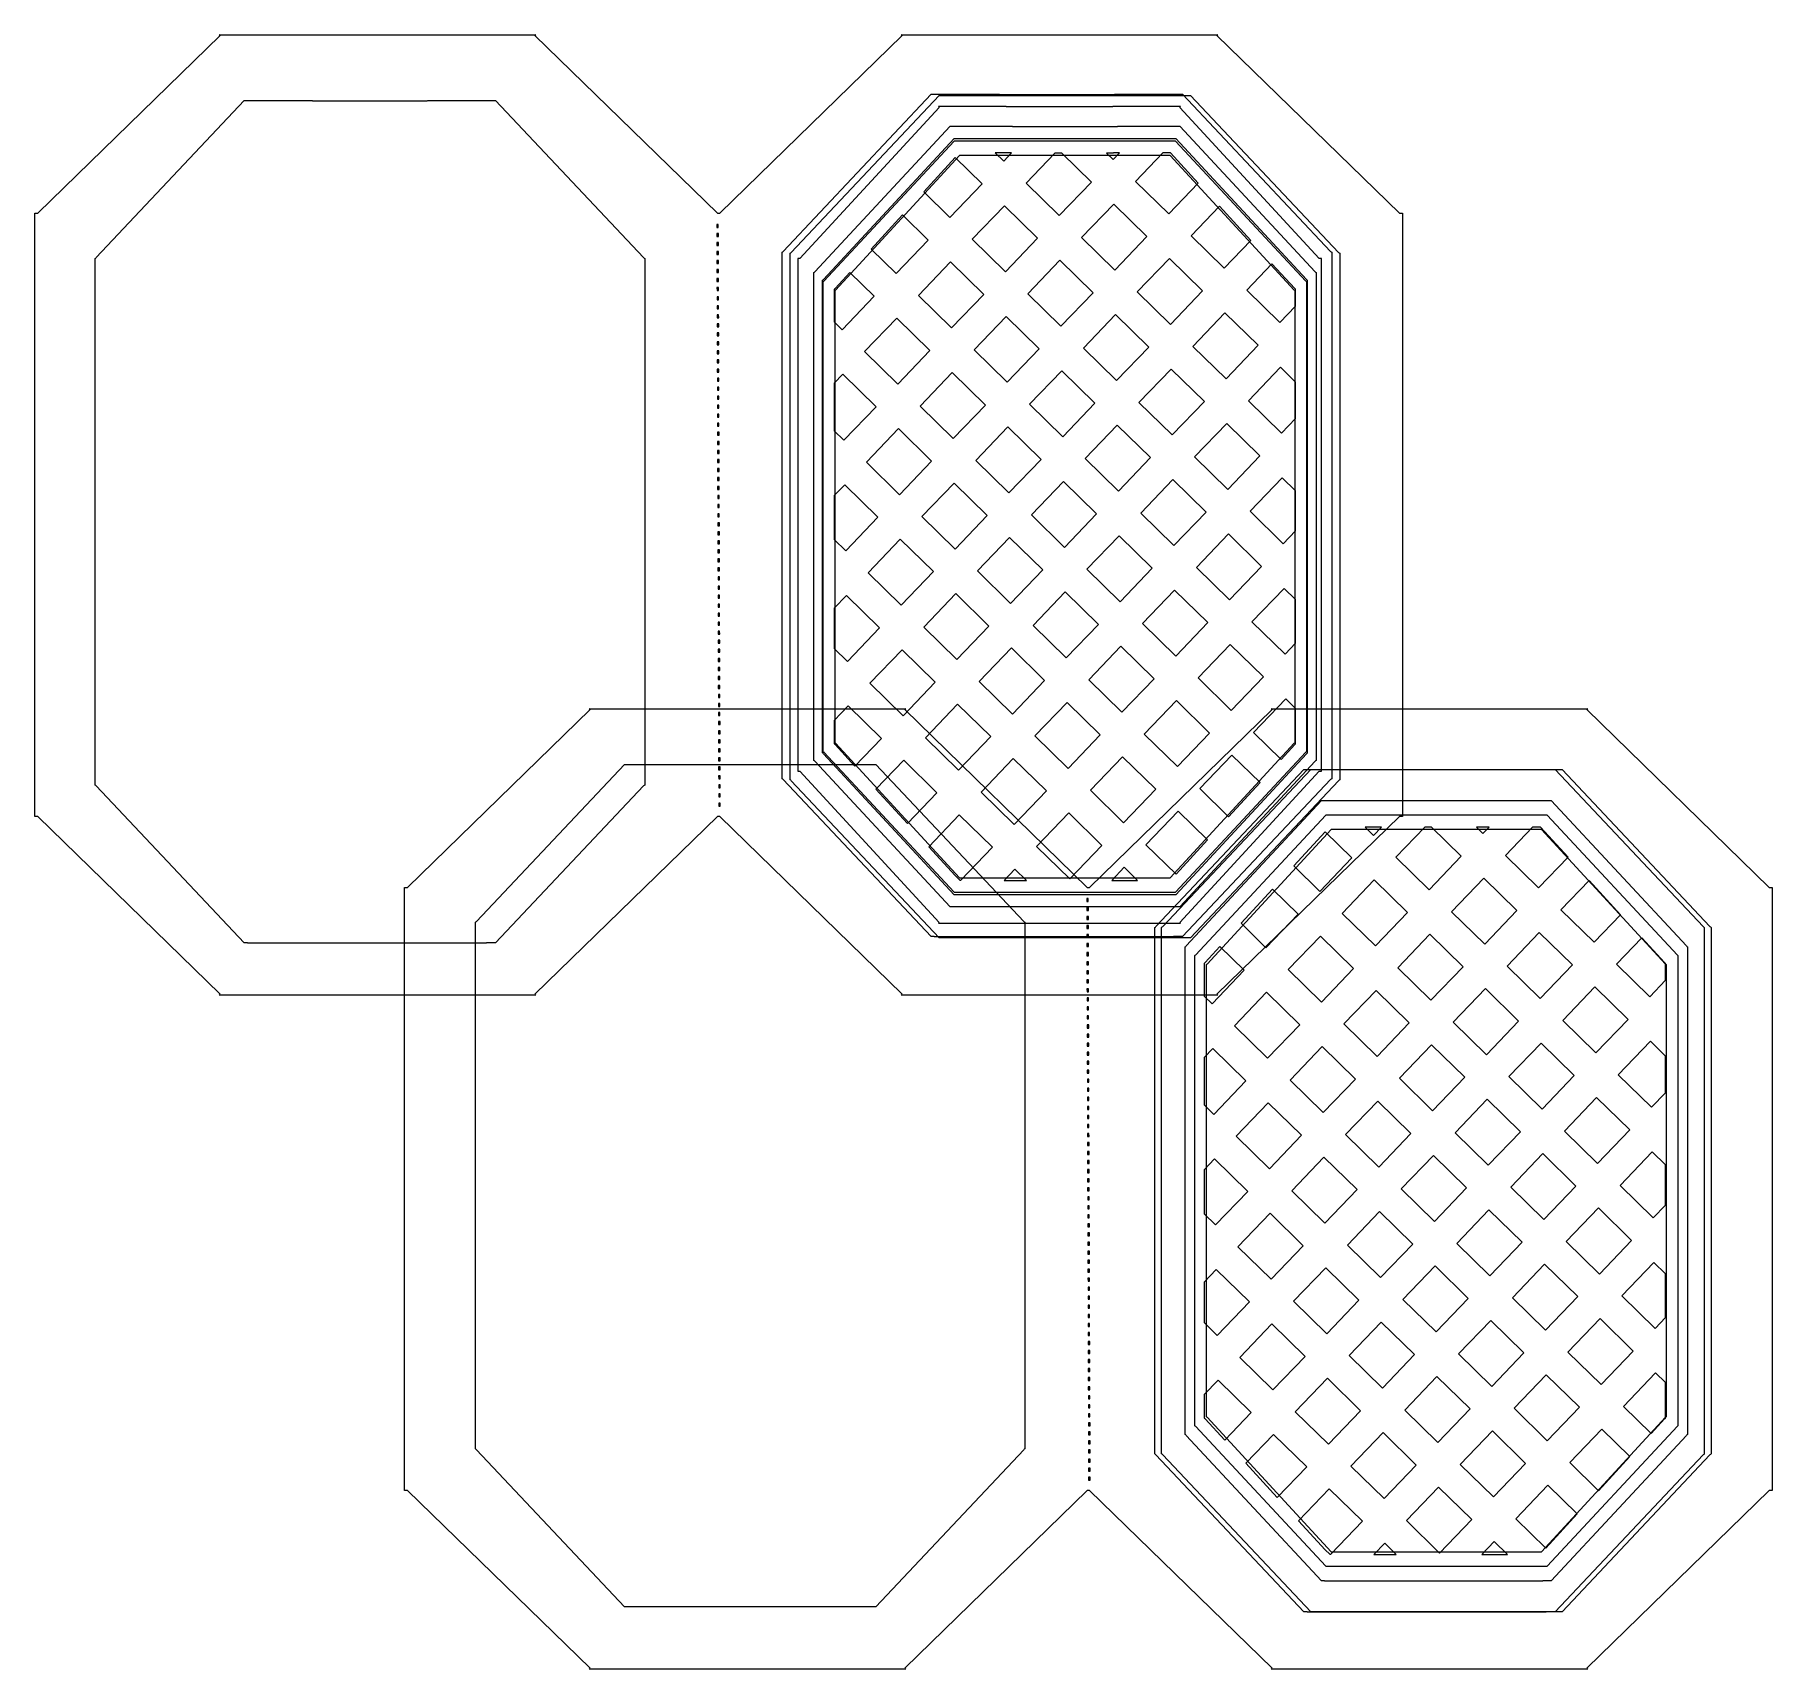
# Model space of a CAD drawing. Header units: centimetres. Extents: x -15.1 to 15.1, y -14.2 to 14.2.
import ezdxf

# ---------------------------------------------------------------- set-up
doc = ezdxf.new("R2010")
doc.units = ezdxf.units.CM
doc.header["$MEASUREMENT"] = 0
doc.layers.add('Layer 1', color=7, linetype='Continuous')

msp = doc.modelspace()

# ---------------------------------------------------------------- linework, layer by layer
at = {"layer": 'Layer 1', "color": 254, "lineweight": 15}
for points, knots in [([(-11.86756, 14.17124), (-11.86756, 14.17124), (-11.85185, 14.15718), (-11.85185, 14.15718), (-11.85185, 14.15718), (-11.85185, 14.15718), (-15.01693, 11.07478), (-15.01693, 11.07478), (-15.01693, 11.07478), (-15.01693, 11.07478), (-15.06819, 11.07478), (-15.06819, 11.07478), (-15.06819, 11.07478), (-15.06819, 11.07478), (-15.06819, 11.04005), (-15.06819, 11.04005), (-15.06819, 11.04005), (-15.06819, 11.04005), (-15.06819, 0.65019), (-15.06819, 0.65019), (-15.06819, 0.65019), (-15.06819, 0.65019), (-15.06819, 0.61629), (-15.06819, 0.61629), (-15.06819, 0.61629), (-15.06819, 0.61629), (-15.01693, 0.61629), (-15.01693, 0.61629), (-15.01693, 0.61629), (-15.01693, 0.61629), (-11.85185, -2.46611), (-11.85185, -2.46611), (-11.85185, -2.46611), (-11.85185, -2.46611), (-11.86756, -2.48017), (-11.86756, -2.48017), (-11.86756, -2.48017), (-11.86756, -2.48017), (-11.74023, -2.48017), (-11.74023, -2.48017), (-11.74023, -2.48017), (-11.74023, -2.48017), (-11.74023, -2.48266), (-11.74023, -2.48266), (-11.74023, -2.48266), (-11.74023, -2.48266), (-6.62798, -2.48266), (-6.62798, -2.48266), (-6.62798, -2.48266), (-6.62798, -2.48266), (-6.62798, -2.48017), (-6.62798, -2.48017), (-6.62798, -2.48017), (-6.62798, -2.48017), (-6.37745, -2.48017), (-6.37745, -2.48017), (-6.37745, -2.48017), (-6.37745, -2.48017), (-6.39316, -2.46611), (-6.39316, -2.46611), (-6.39316, -2.46611), (-6.39316, -2.46611), (-3.22808, 0.61629), (-3.22808, 0.61629), (-3.22808, 0.61629), (-3.22808, 0.61629), (-3.18757, 0.61629), (-3.18757, 0.61629), (-3.18757, 0.61629), (-3.18757, 0.61629), (-0.02249, -2.46611), (-0.02249, -2.46611), (-0.02249, -2.46611), (-0.02249, -2.46611), (-0.0382, -2.48017), (-0.0382, -2.48017), (-0.0382, -2.48017), (-0.0382, -2.48017), (0.08913, -2.48017), (0.08913, -2.48017), (0.08913, -2.48017), (0.08913, -2.48017), (0.08913, -2.48266), (0.08913, -2.48266), (0.08913, -2.48266), (0.08913, -2.48266), (5.20137, -2.48266), (5.20137, -2.48266), (5.20137, -2.48266), (5.20137, -2.48266), (5.20137, -2.48017), (5.20137, -2.48017), (5.20137, -2.48017), (5.20137, -2.48017), (5.4519, -2.48017), (5.4519, -2.48017), (5.4519, -2.48017), (5.4519, -2.48017), (5.43619, -2.46611), (5.43619, -2.46611), (5.43619, -2.46611), (5.43619, -2.46611), (8.60127, 0.61629), (8.60127, 0.61629), (8.60127, 0.61629), (8.60127, 0.61629), (8.65253, 0.61629), (8.65253, 0.61629), (8.65253, 0.61629), (8.65253, 0.61629), (8.65253, 0.65102), (8.65253, 0.65102), (8.65253, 0.65102), (8.65253, 0.65102), (8.65253, 11.04088), (8.65253, 11.04088), (8.65253, 11.04088), (8.65253, 11.04088), (8.65253, 11.07478), (8.65253, 11.07478), (8.65253, 11.07478), (8.65253, 11.07478), (8.60127, 11.07478), (8.60127, 11.07478), (8.60127, 11.07478), (8.60127, 11.07478), (5.43619, 14.15718), (5.43619, 14.15718), (5.43619, 14.15718), (5.43619, 14.15718), (5.4519, 14.17124), (5.4519, 14.17124), (5.4519, 14.17124), (5.4519, 14.17124), (3.91897, 14.17124), (3.91897, 14.17124), (3.91897, 14.17124), (3.91897, 14.17124), (3.91897, 14.16875), (3.91897, 14.16875), (3.91897, 14.16875), (3.91897, 14.16875), (1.49473, 14.16875), (1.49473, 14.16875), (1.49473, 14.16875), (1.49473, 14.16875), (1.49473, 14.17124), (1.49473, 14.17124), (1.49473, 14.17124), (1.49473, 14.17124), (-0.0382, 14.17124), (-0.0382, 14.17124), (-0.0382, 14.17124), (-0.0382, 14.17124), (-0.02249, 14.15718), (-0.02249, 14.15718), (-0.02249, 14.15718), (-0.02249, 14.15718), (-3.18757, 11.07478), (-3.18757, 11.07478), (-3.18757, 11.07478), (-3.18757, 11.07478), (-3.22808, 11.07478), (-3.22808, 11.07478), (-3.22808, 11.07478), (-3.22808, 11.07478), (-6.39316, 14.15718), (-6.39316, 14.15718), (-6.39316, 14.15718), (-6.39316, 14.15718), (-6.37745, 14.17124), (-6.37745, 14.17124), (-6.37745, 14.17124), (-6.37745, 14.17124), (-7.91038, 14.17124), (-7.91038, 14.17124), (-7.91038, 14.17124), (-7.91038, 14.17124), (-7.91038, 14.16875), (-7.91038, 14.16875), (-7.91038, 14.16875), (-7.91038, 14.16875), (-10.33462, 14.16875), (-10.33462, 14.16875), (-10.33462, 14.16875), (-10.33462, 14.16875), (-10.33462, 14.17124), (-10.33462, 14.17124), (-10.33462, 14.17124), (-10.33462, 14.17124), (-11.86755, 14.17124), (-11.86755, 14.17124), (-11.86755, 14.17124), (-11.86755, 14.17124), (-11.86756, 14.17124), (-11.86756, 14.17124)], [0, 0, 0, 0, 0.02, 0.02, 0.02, 0.02, 0.04, 0.04, 0.04, 0.04, 0.06, 0.06, 0.06, 0.06, 0.08, 0.08, 0.08, 0.08, 0.1, 0.1, 0.1, 0.1, 0.12, 0.12, 0.12, 0.12, 0.14, 0.14, 0.14, 0.14, 0.16, 0.16, 0.16, 0.16, 0.18, 0.18, 0.18, 0.18, 0.2, 0.2, 0.2, 0.2, 0.22, 0.22, 0.22, 0.22, 0.24, 0.24, 0.24, 0.24, 0.26, 0.26, 0.26, 0.26, 0.28, 0.28, 0.28, 0.28, 0.3, 0.3, 0.3, 0.3, 0.32, 0.32, 0.32, 0.32, 0.34, 0.34, 0.34, 0.34, 0.36, 0.36, 0.36, 0.36, 0.38, 0.38, 0.38, 0.38, 0.4, 0.4, 0.4, 0.4, 0.42, 0.42, 0.42, 0.42, 0.44, 0.44, 0.44, 0.44, 0.46, 0.46, 0.46, 0.46, 0.48, 0.48, 0.48, 0.48, 0.5, 0.5, 0.5, 0.5, 0.52, 0.52, 0.52, 0.52, 0.54, 0.54, 0.54, 0.54, 0.56, 0.56, 0.56, 0.56, 0.58, 0.58, 0.58, 0.58, 0.6, 0.6, 0.6, 0.6, 0.62, 0.62, 0.62, 0.62, 0.64, 0.64, 0.64, 0.64, 0.66, 0.66, 0.66, 0.66, 0.68, 0.68, 0.68, 0.68, 0.7, 0.7, 0.7, 0.7, 0.72, 0.72, 0.72, 0.72, 0.74, 0.74, 0.74, 0.74, 0.76, 0.76, 0.76, 0.76, 0.78, 0.78, 0.78, 0.78, 0.8, 0.8, 0.8, 0.8, 0.82, 0.82, 0.82, 0.82, 0.84, 0.84, 0.84, 0.84, 0.86, 0.86, 0.86, 0.86, 0.88, 0.88, 0.88, 0.88, 0.9, 0.9, 0.9, 0.9, 0.92, 0.92, 0.92, 0.92, 0.94, 0.94, 0.94, 0.94, 0.96, 0.96, 0.96, 0.96, 1, 1, 1, 1]), ([(0.61003, 12.92439), (0.61003, 12.92439), (1.78081, 12.92439), (1.78081, 12.92439), (1.78081, 12.92439), (1.78081, 12.92439), (1.78081, 12.9219), (1.78081, 12.9219), (1.78081, 12.9219), (1.78081, 12.9219), (3.63289, 12.9219), (3.63289, 12.9219), (3.63289, 12.9219), (3.63289, 12.9219), (3.63289, 12.92439), (3.63289, 12.92439), (3.63289, 12.92439), (3.63289, 12.92439), (4.8045, 12.92439), (4.8045, 12.92439), (4.8045, 12.92439), (4.8045, 12.92439), (4.7921, 12.91199), (4.7921, 12.91199), (4.7921, 12.91199), (4.7921, 12.91199), (7.20973, 10.29096), (7.20973, 10.29096), (7.20973, 10.29096), (7.20973, 10.29096), (7.24859, 10.29096), (7.24859, 10.29096), (7.24859, 10.29096), (7.24859, 10.29096), (7.24859, 10.26202), (7.24859, 10.26202), (7.24859, 10.26202), (7.24859, 10.26202), (7.24859, 1.42907), (7.24859, 1.42907), (7.24859, 1.42907), (7.24859, 1.42907), (7.24859, 1.3993), (7.24859, 1.3993), (7.24859, 1.3993), (7.24859, 1.3993), (7.20973, 1.3993), (7.20973, 1.3993), (7.20973, 1.3993), (7.20973, 1.3993), (4.7921, -1.2209), (4.7921, -1.2209), (4.7921, -1.2209), (4.7921, -1.2209), (4.8045, -1.2333), (4.8045, -1.2333), (4.8045, -1.2333), (4.8045, -1.2333), (4.61268, -1.2333), (4.61268, -1.2333), (4.61268, -1.2333), (4.61268, -1.2333), (4.61268, -1.23494), (4.61268, -1.23494), (4.61268, -1.23494), (4.61268, -1.23494), (0.7076, -1.23494), (0.7076, -1.23494), (0.7076, -1.23494), (0.7076, -1.23494), (0.7076, -1.2333), (0.7076, -1.2333), (0.7076, -1.2333), (0.7076, -1.2333), (0.61003, -1.2333), (0.61003, -1.2333), (0.61003, -1.2333), (0.61003, -1.2333), (0.62161, -1.2209), (0.62161, -1.2209), (0.62161, -1.2209), (0.62161, -1.2209), (-1.79602, 1.3993), (-1.79602, 1.3993), (-1.79602, 1.3993), (-1.79602, 1.3993), (-1.83488, 1.3993), (-1.83488, 1.3993), (-1.83488, 1.3993), (-1.83488, 1.3993), (-1.83488, 1.42907), (-1.83488, 1.42907), (-1.83488, 1.42907), (-1.83488, 1.42907), (-1.83488, 10.26202), (-1.83488, 10.26202), (-1.83488, 10.26202), (-1.83488, 10.26202), (-1.83488, 10.29096), (-1.83488, 10.29096), (-1.83488, 10.29096), (-1.83488, 10.29096), (-1.79602, 10.29096), (-1.79602, 10.29096), (-1.79602, 10.29096), (-1.79602, 10.29096), (0.62161, 12.91199), (0.62161, 12.91199), (0.62161, 12.91199), (0.62161, 12.91199), (0.61003, 12.92439), (0.61003, 12.92439)], [0, 0, 0, 0, 0.03448276, 0.03448276, 0.03448276, 0.03448276, 0.06896552, 0.06896552, 0.06896552, 0.06896552, 0.10344828, 0.10344828, 0.10344828, 0.10344828, 0.13793103, 0.13793103, 0.13793103, 0.13793103, 0.17241379, 0.17241379, 0.17241379, 0.17241379, 0.20689655, 0.20689655, 0.20689655, 0.20689655, 0.24137931, 0.24137931, 0.24137931, 0.24137931, 0.27586207, 0.27586207, 0.27586207, 0.27586207, 0.31034483, 0.31034483, 0.31034483, 0.31034483, 0.34482759, 0.34482759, 0.34482759, 0.34482759, 0.37931034, 0.37931034, 0.37931034, 0.37931034, 0.4137931, 0.4137931, 0.4137931, 0.4137931, 0.44827586, 0.44827586, 0.44827586, 0.44827586, 0.48275862, 0.48275862, 0.48275862, 0.48275862, 0.51724138, 0.51724138, 0.51724138, 0.51724138, 0.55172414, 0.55172414, 0.55172414, 0.55172414, 0.5862069, 0.5862069, 0.5862069, 0.5862069, 0.62068966, 0.62068966, 0.62068966, 0.62068966, 0.65517241, 0.65517241, 0.65517241, 0.65517241, 0.68965517, 0.68965517, 0.68965517, 0.68965517, 0.72413793, 0.72413793, 0.72413793, 0.72413793, 0.75862069, 0.75862069, 0.75862069, 0.75862069, 0.79310345, 0.79310345, 0.79310345, 0.79310345, 0.82758621, 0.82758621, 0.82758621, 0.82758621, 0.86206897, 0.86206897, 0.86206897, 0.86206897, 0.89655172, 0.89655172, 0.89655172, 0.89655172, 0.93103448, 0.93103448, 0.93103448, 0.93103448, 1, 1, 1, 1]), ([(-3.23801, 10.88379), (-3.23801, 10.88379), (-3.21155, 10.88379), (-3.21155, 10.88379), (-3.21155, 10.88379), (-3.21155, 10.88379), (-3.21155, 10.8317), (-3.21155, 10.8317), (-3.21155, 10.8317), (-3.21155, 10.8317), (-3.23801, 10.8317), (-3.23801, 10.8317), (-3.23801, 10.8317), (-3.23801, 10.8317), (-3.23801, 10.88379), (-3.23801, 10.88379)], [0, 0, 0, 0, 0.2, 0.2, 0.2, 0.2, 0.4, 0.4, 0.4, 0.4, 0.6, 0.6, 0.6, 0.6, 1, 1, 1, 1]), ([(-3.23636, 10.72752), (-3.23636, 10.72752), (-3.2099, 10.72752), (-3.2099, 10.72752), (-3.2099, 10.72752), (-3.2099, 10.72752), (-3.2099, 10.6746), (-3.2099, 10.6746), (-3.2099, 10.6746), (-3.2099, 10.6746), (-3.23636, 10.6746), (-3.23636, 10.6746), (-3.23636, 10.6746), (-3.23636, 10.6746), (-3.23636, 10.72752), (-3.23636, 10.72752)], [0, 0, 0, 0, 0.2, 0.2, 0.2, 0.2, 0.4, 0.4, 0.4, 0.4, 0.6, 0.6, 0.6, 0.6, 1, 1, 1, 1]), ([(-3.23636, 10.57043), (-3.23636, 10.57043), (-3.2099, 10.57043), (-3.2099, 10.57043), (-3.2099, 10.57043), (-3.2099, 10.57043), (-3.2099, 10.51834), (-3.2099, 10.51834), (-3.2099, 10.51834), (-3.2099, 10.51834), (-3.23636, 10.51834), (-3.23636, 10.51834), (-3.23636, 10.51834), (-3.23636, 10.51834), (-3.23636, 10.57043), (-3.23636, 10.57043)], [0, 0, 0, 0, 0.2, 0.2, 0.2, 0.2, 0.4, 0.4, 0.4, 0.4, 0.6, 0.6, 0.6, 0.6, 1, 1, 1, 1]), ([(-3.23636, 10.41333), (-3.23636, 10.41333), (-3.2099, 10.41333), (-3.2099, 10.41333), (-3.2099, 10.41333), (-3.2099, 10.41333), (-3.2099, 10.36124), (-3.2099, 10.36124), (-3.2099, 10.36124), (-3.2099, 10.36124), (-3.23636, 10.36124), (-3.23636, 10.36124), (-3.23636, 10.36124), (-3.23636, 10.36124), (-3.23636, 10.41333), (-3.23636, 10.41333)], [0, 0, 0, 0, 0.2, 0.2, 0.2, 0.2, 0.4, 0.4, 0.4, 0.4, 0.6, 0.6, 0.6, 0.6, 1, 1, 1, 1]), ([(-3.2347, 10.25706), (-3.2347, 10.25706), (-3.20824, 10.25706), (-3.20824, 10.25706), (-3.20824, 10.25706), (-3.20824, 10.25706), (-3.20824, 10.20497), (-3.20824, 10.20497), (-3.20824, 10.20497), (-3.20824, 10.20497), (-3.2347, 10.20497), (-3.2347, 10.20497), (-3.2347, 10.20497), (-3.2347, 10.20497), (-3.2347, 10.25706), (-3.2347, 10.25706)], [0, 0, 0, 0, 0.2, 0.2, 0.2, 0.2, 0.4, 0.4, 0.4, 0.4, 0.6, 0.6, 0.6, 0.6, 1, 1, 1, 1]), ([(-3.2347, 10.09996), (-3.2347, 10.09996), (-3.20824, 10.09996), (-3.20824, 10.09996), (-3.20824, 10.09996), (-3.20824, 10.09996), (-3.20824, 10.04787), (-3.20824, 10.04787), (-3.20824, 10.04787), (-3.20824, 10.04787), (-3.2347, 10.04787), (-3.2347, 10.04787), (-3.2347, 10.04787), (-3.2347, 10.04787), (-3.2347, 10.09996), (-3.2347, 10.09996)], [0, 0, 0, 0, 0.2, 0.2, 0.2, 0.2, 0.4, 0.4, 0.4, 0.4, 0.6, 0.6, 0.6, 0.6, 1, 1, 1, 1]), ([(-3.2347, 9.94369), (-3.2347, 9.94369), (-3.20824, 9.94369), (-3.20824, 9.94369), (-3.20824, 9.94369), (-3.20824, 9.94369), (-3.20824, 9.89077), (-3.20824, 9.89077), (-3.20824, 9.89077), (-3.20824, 9.89077), (-3.2347, 9.89077), (-3.2347, 9.89077), (-3.2347, 9.89077), (-3.2347, 9.89077), (-3.2347, 9.94369), (-3.2347, 9.94369)], [0, 0, 0, 0, 0.2, 0.2, 0.2, 0.2, 0.4, 0.4, 0.4, 0.4, 0.6, 0.6, 0.6, 0.6, 1, 1, 1, 1]), ([(-3.2347, 9.7866), (-3.2347, 9.7866), (-3.20824, 9.7866), (-3.20824, 9.7866), (-3.20824, 9.7866), (-3.20824, 9.7866), (-3.20659, 9.73451), (-3.20659, 9.73451), (-3.20659, 9.73451), (-3.20659, 9.73451), (-3.23305, 9.73451), (-3.23305, 9.73451), (-3.23305, 9.73451), (-3.23305, 9.73451), (-3.2347, 9.7866), (-3.2347, 9.7866)], [0, 0, 0, 0, 0.2, 0.2, 0.2, 0.2, 0.4, 0.4, 0.4, 0.4, 0.6, 0.6, 0.6, 0.6, 1, 1, 1, 1]), ([(-3.23305, 9.6295), (-3.23305, 9.6295), (-3.20659, 9.6295), (-3.20659, 9.6295), (-3.20659, 9.6295), (-3.20659, 9.6295), (-3.20659, 9.57741), (-3.20659, 9.57741), (-3.20659, 9.57741), (-3.20659, 9.57741), (-3.23305, 9.57741), (-3.23305, 9.57741), (-3.23305, 9.57741), (-3.23305, 9.57741), (-3.23305, 9.6295), (-3.23305, 9.6295)], [0, 0, 0, 0, 0.2, 0.2, 0.2, 0.2, 0.4, 0.4, 0.4, 0.4, 0.6, 0.6, 0.6, 0.6, 1, 1, 1, 1]), ([(-3.23305, 9.47323), (-3.23305, 9.47323), (-3.20659, 9.47323), (-3.20659, 9.47323), (-3.20659, 9.47323), (-3.20659, 9.47323), (-3.20659, 9.42031), (-3.20659, 9.42031), (-3.20659, 9.42031), (-3.20659, 9.42031), (-3.23305, 9.42031), (-3.23305, 9.42031), (-3.23305, 9.42031), (-3.23305, 9.42031), (-3.23305, 9.47323), (-3.23305, 9.47323)], [0, 0, 0, 0, 0.2, 0.2, 0.2, 0.2, 0.4, 0.4, 0.4, 0.4, 0.6, 0.6, 0.6, 0.6, 1, 1, 1, 1]), ([(-3.23305, 9.31614), (-3.23305, 9.31614), (-3.20659, 9.31614), (-3.20659, 9.31614), (-3.20659, 9.31614), (-3.20659, 9.31614), (-3.20494, 9.26405), (-3.20494, 9.26405), (-3.20494, 9.26405), (-3.20494, 9.26405), (-3.2314, 9.26405), (-3.2314, 9.26405), (-3.2314, 9.26405), (-3.2314, 9.26405), (-3.23305, 9.31614), (-3.23305, 9.31614)], [0, 0, 0, 0, 0.2, 0.2, 0.2, 0.2, 0.4, 0.4, 0.4, 0.4, 0.6, 0.6, 0.6, 0.6, 1, 1, 1, 1]), ([(-3.23139, 9.15904), (-3.23139, 9.15904), (-3.20493, 9.15904), (-3.20493, 9.15904), (-3.20493, 9.15904), (-3.20493, 9.15904), (-3.20493, 9.10695), (-3.20493, 9.10695), (-3.20493, 9.10695), (-3.20493, 9.10695), (-3.23139, 9.10695), (-3.23139, 9.10695), (-3.23139, 9.10695), (-3.23139, 9.10695), (-3.23139, 9.15904), (-3.23139, 9.15904)], [0, 0, 0, 0, 0.2, 0.2, 0.2, 0.2, 0.4, 0.4, 0.4, 0.4, 0.6, 0.6, 0.6, 0.6, 1, 1, 1, 1]), ([(-3.23139, 9.00277), (-3.23139, 9.00277), (-3.20493, 9.00277), (-3.20493, 9.00277), (-3.20493, 9.00277), (-3.20493, 9.00277), (-3.20493, 8.95068), (-3.20493, 8.95068), (-3.20493, 8.95068), (-3.20493, 8.95068), (-3.23139, 8.95068), (-3.23139, 8.95068), (-3.23139, 8.95068), (-3.23139, 8.95068), (-3.23139, 9.00277), (-3.23139, 9.00277)], [0, 0, 0, 0, 0.2, 0.2, 0.2, 0.2, 0.4, 0.4, 0.4, 0.4, 0.6, 0.6, 0.6, 0.6, 1, 1, 1, 1]), ([(-3.23139, 8.84567), (-3.23139, 8.84567), (-3.20493, 8.84567), (-3.20493, 8.84567), (-3.20493, 8.84567), (-3.20493, 8.84567), (-3.20493, 8.79358), (-3.20493, 8.79358), (-3.20493, 8.79358), (-3.20493, 8.79358), (-3.23139, 8.79358), (-3.23139, 8.79358), (-3.23139, 8.79358), (-3.23139, 8.79358), (-3.23139, 8.84567), (-3.23139, 8.84567)], [0, 0, 0, 0, 0.2, 0.2, 0.2, 0.2, 0.4, 0.4, 0.4, 0.4, 0.6, 0.6, 0.6, 0.6, 1, 1, 1, 1]), ([(-3.22974, 8.6894), (-3.22974, 8.6894), (-3.20328, 8.6894), (-3.20328, 8.6894), (-3.20328, 8.6894), (-3.20328, 8.6894), (-3.20328, 8.63648), (-3.20328, 8.63648), (-3.20328, 8.63648), (-3.20328, 8.63648), (-3.22974, 8.63648), (-3.22974, 8.63648), (-3.22974, 8.63648), (-3.22974, 8.63648), (-3.22974, 8.6894), (-3.22974, 8.6894)], [0, 0, 0, 0, 0.2, 0.2, 0.2, 0.2, 0.4, 0.4, 0.4, 0.4, 0.6, 0.6, 0.6, 0.6, 1, 1, 1, 1]), ([(-3.22974, 8.53231), (-3.22974, 8.53231), (-3.20328, 8.53231), (-3.20328, 8.53231), (-3.20328, 8.53231), (-3.20328, 8.53231), (-3.20328, 8.48022), (-3.20328, 8.48022), (-3.20328, 8.48022), (-3.20328, 8.48022), (-3.22974, 8.48022), (-3.22974, 8.48022), (-3.22974, 8.48022), (-3.22974, 8.48022), (-3.22974, 8.53231), (-3.22974, 8.53231)], [0, 0, 0, 0, 0.2, 0.2, 0.2, 0.2, 0.4, 0.4, 0.4, 0.4, 0.6, 0.6, 0.6, 0.6, 1, 1, 1, 1]), ([(-3.22974, 8.37521), (-3.22974, 8.37521), (-3.20328, 8.37521), (-3.20328, 8.37521), (-3.20328, 8.37521), (-3.20328, 8.37521), (-3.20328, 8.32312), (-3.20328, 8.32312), (-3.20328, 8.32312), (-3.20328, 8.32312), (-3.22974, 8.32312), (-3.22974, 8.32312), (-3.22974, 8.32312), (-3.22974, 8.32312), (-3.22974, 8.37521), (-3.22974, 8.37521)], [0, 0, 0, 0, 0.2, 0.2, 0.2, 0.2, 0.4, 0.4, 0.4, 0.4, 0.6, 0.6, 0.6, 0.6, 1, 1, 1, 1]), ([(-3.22809, 8.21894), (-3.22809, 8.21894), (-3.20163, 8.21894), (-3.20163, 8.21894), (-3.20163, 8.21894), (-3.20163, 8.21894), (-3.20163, 8.16602), (-3.20163, 8.16602), (-3.20163, 8.16602), (-3.20163, 8.16602), (-3.22809, 8.16602), (-3.22809, 8.16602), (-3.22809, 8.16602), (-3.22809, 8.16602), (-3.22809, 8.21894), (-3.22809, 8.21894)], [0, 0, 0, 0, 0.2, 0.2, 0.2, 0.2, 0.4, 0.4, 0.4, 0.4, 0.6, 0.6, 0.6, 0.6, 1, 1, 1, 1]), ([(-3.22809, 8.06184), (-3.22809, 8.06184), (-3.20163, 8.06184), (-3.20163, 8.06184), (-3.20163, 8.06184), (-3.20163, 8.06184), (-3.20163, 8.00975), (-3.20163, 8.00975), (-3.20163, 8.00975), (-3.20163, 8.00975), (-3.22809, 8.00975), (-3.22809, 8.00975), (-3.22809, 8.00975), (-3.22809, 8.00975), (-3.22809, 8.06184), (-3.22809, 8.06184)], [0, 0, 0, 0, 0.2, 0.2, 0.2, 0.2, 0.4, 0.4, 0.4, 0.4, 0.6, 0.6, 0.6, 0.6, 1, 1, 1, 1]), ([(-3.22809, 7.90475), (-3.22809, 7.90475), (-3.20163, 7.90475), (-3.20163, 7.90475), (-3.20163, 7.90475), (-3.20163, 7.90475), (-3.20163, 7.85266), (-3.20163, 7.85266), (-3.20163, 7.85266), (-3.20163, 7.85266), (-3.22809, 7.85266), (-3.22809, 7.85266), (-3.22809, 7.85266), (-3.22809, 7.85266), (-3.22809, 7.90475), (-3.22809, 7.90475)], [0, 0, 0, 0, 0.2, 0.2, 0.2, 0.2, 0.4, 0.4, 0.4, 0.4, 0.6, 0.6, 0.6, 0.6, 1, 1, 1, 1]), ([(-3.22643, 7.74848), (-3.22643, 7.74848), (-3.19997, 7.74848), (-3.19997, 7.74848), (-3.19997, 7.74848), (-3.19997, 7.74848), (-3.19997, 7.69639), (-3.19997, 7.69639), (-3.19997, 7.69639), (-3.19997, 7.69639), (-3.22643, 7.69639), (-3.22643, 7.69639), (-3.22643, 7.69639), (-3.22643, 7.69639), (-3.22643, 7.74848), (-3.22643, 7.74848)], [0, 0, 0, 0, 0.2, 0.2, 0.2, 0.2, 0.4, 0.4, 0.4, 0.4, 0.6, 0.6, 0.6, 0.6, 1, 1, 1, 1]), ([(-3.22643, 7.59138), (-3.22643, 7.59138), (-3.19997, 7.59138), (-3.19997, 7.59138), (-3.19997, 7.59138), (-3.19997, 7.59138), (-3.19997, 7.53929), (-3.19997, 7.53929), (-3.19997, 7.53929), (-3.19997, 7.53929), (-3.22643, 7.53929), (-3.22643, 7.53929), (-3.22643, 7.53929), (-3.22643, 7.53929), (-3.22643, 7.59138), (-3.22643, 7.59138)], [0, 0, 0, 0, 0.2, 0.2, 0.2, 0.2, 0.4, 0.4, 0.4, 0.4, 0.6, 0.6, 0.6, 0.6, 1, 1, 1, 1]), ([(-3.22643, 7.43511), (-3.22643, 7.43511), (-3.19997, 7.43511), (-3.19997, 7.43511), (-3.19997, 7.43511), (-3.19997, 7.43511), (-3.19997, 7.38219), (-3.19997, 7.38219), (-3.19997, 7.38219), (-3.19997, 7.38219), (-3.22643, 7.38219), (-3.22643, 7.38219), (-3.22643, 7.38219), (-3.22643, 7.38219), (-3.22643, 7.43511), (-3.22643, 7.43511)], [0, 0, 0, 0, 0.2, 0.2, 0.2, 0.2, 0.4, 0.4, 0.4, 0.4, 0.6, 0.6, 0.6, 0.6, 1, 1, 1, 1]), ([(-3.22478, 7.27802), (-3.22478, 7.27802), (-3.19832, 7.27802), (-3.19832, 7.27802), (-3.19832, 7.27802), (-3.19832, 7.27802), (-3.19832, 7.22593), (-3.19832, 7.22593), (-3.19832, 7.22593), (-3.19832, 7.22593), (-3.22478, 7.22593), (-3.22478, 7.22593), (-3.22478, 7.22593), (-3.22478, 7.22593), (-3.22478, 7.27802), (-3.22478, 7.27802)], [0, 0, 0, 0, 0.2, 0.2, 0.2, 0.2, 0.4, 0.4, 0.4, 0.4, 0.6, 0.6, 0.6, 0.6, 1, 1, 1, 1]), ([(-3.22478, 7.12092), (-3.22478, 7.12092), (-3.19832, 7.12092), (-3.19832, 7.12092), (-3.19832, 7.12092), (-3.19832, 7.12092), (-3.19832, 7.06883), (-3.19832, 7.06883), (-3.19832, 7.06883), (-3.19832, 7.06883), (-3.22478, 7.06883), (-3.22478, 7.06883), (-3.22478, 7.06883), (-3.22478, 7.06883), (-3.22478, 7.12092), (-3.22478, 7.12092)], [0, 0, 0, 0, 0.2, 0.2, 0.2, 0.2, 0.4, 0.4, 0.4, 0.4, 0.6, 0.6, 0.6, 0.6, 1, 1, 1, 1]), ([(-3.22478, 6.96465), (-3.22478, 6.96465), (-3.19832, 6.96465), (-3.19832, 6.96465), (-3.19832, 6.96465), (-3.19832, 6.96465), (-3.19832, 6.91173), (-3.19832, 6.91173), (-3.19832, 6.91173), (-3.19832, 6.91173), (-3.22478, 6.91173), (-3.22478, 6.91173), (-3.22478, 6.91173), (-3.22478, 6.91173), (-3.22478, 6.96465), (-3.22478, 6.96465)], [0, 0, 0, 0, 0.2, 0.2, 0.2, 0.2, 0.4, 0.4, 0.4, 0.4, 0.6, 0.6, 0.6, 0.6, 1, 1, 1, 1]), ([(-3.22478, 6.80756), (-3.22478, 6.80756), (-3.19832, 6.80756), (-3.19832, 6.80756), (-3.19832, 6.80756), (-3.19832, 6.80756), (-3.19667, 6.75547), (-3.19667, 6.75547), (-3.19667, 6.75547), (-3.19667, 6.75547), (-3.22313, 6.75547), (-3.22313, 6.75547), (-3.22313, 6.75547), (-3.22313, 6.75547), (-3.22478, 6.80756), (-3.22478, 6.80756)], [0, 0, 0, 0, 0.2, 0.2, 0.2, 0.2, 0.4, 0.4, 0.4, 0.4, 0.6, 0.6, 0.6, 0.6, 1, 1, 1, 1]), ([(-3.22313, 6.65046), (-3.22313, 6.65046), (-3.19667, 6.65046), (-3.19667, 6.65046), (-3.19667, 6.65046), (-3.19667, 6.65046), (-3.19667, 6.59837), (-3.19667, 6.59837), (-3.19667, 6.59837), (-3.19667, 6.59837), (-3.22313, 6.59837), (-3.22313, 6.59837), (-3.22313, 6.59837), (-3.22313, 6.59837), (-3.22313, 6.65046), (-3.22313, 6.65046)], [0, 0, 0, 0, 0.2, 0.2, 0.2, 0.2, 0.4, 0.4, 0.4, 0.4, 0.6, 0.6, 0.6, 0.6, 1, 1, 1, 1]), ([(-3.22313, 6.49419), (-3.22313, 6.49419), (-3.19667, 6.49419), (-3.19667, 6.49419), (-3.19667, 6.49419), (-3.19667, 6.49419), (-3.19667, 6.4421), (-3.19667, 6.4421), (-3.19667, 6.4421), (-3.19667, 6.4421), (-3.22313, 6.4421), (-3.22313, 6.4421), (-3.22313, 6.4421), (-3.22313, 6.4421), (-3.22313, 6.49419), (-3.22313, 6.49419)], [0, 0, 0, 0, 0.2, 0.2, 0.2, 0.2, 0.4, 0.4, 0.4, 0.4, 0.6, 0.6, 0.6, 0.6, 1, 1, 1, 1]), ([(-3.22313, 6.33709), (-3.22313, 6.33709), (-3.19667, 6.33709), (-3.19667, 6.33709), (-3.19667, 6.33709), (-3.19667, 6.33709), (-3.19667, 6.285), (-3.19667, 6.285), (-3.19667, 6.285), (-3.19667, 6.285), (-3.22313, 6.285), (-3.22313, 6.285), (-3.22313, 6.285), (-3.22313, 6.285), (-3.22313, 6.33709), (-3.22313, 6.33709)], [0, 0, 0, 0, 0.2, 0.2, 0.2, 0.2, 0.4, 0.4, 0.4, 0.4, 0.6, 0.6, 0.6, 0.6, 1, 1, 1, 1]), ([(-3.22147, 6.18082), (-3.22147, 6.18082), (-3.19501, 6.18082), (-3.19501, 6.18082), (-3.19501, 6.18082), (-3.19501, 6.18082), (-3.19501, 6.1279), (-3.19501, 6.1279), (-3.19501, 6.1279), (-3.19501, 6.1279), (-3.22147, 6.1279), (-3.22147, 6.1279), (-3.22147, 6.1279), (-3.22147, 6.1279), (-3.22147, 6.18082), (-3.22147, 6.18082)], [0, 0, 0, 0, 0.2, 0.2, 0.2, 0.2, 0.4, 0.4, 0.4, 0.4, 0.6, 0.6, 0.6, 0.6, 1, 1, 1, 1]), ([(-3.22147, 6.02373), (-3.22147, 6.02373), (-3.19501, 6.02373), (-3.19501, 6.02373), (-3.19501, 6.02373), (-3.19501, 6.02373), (-3.19501, 5.97164), (-3.19501, 5.97164), (-3.19501, 5.97164), (-3.19501, 5.97164), (-3.22147, 5.97164), (-3.22147, 5.97164), (-3.22147, 5.97164), (-3.22147, 5.97164), (-3.22147, 6.02373), (-3.22147, 6.02373)], [0, 0, 0, 0, 0.2, 0.2, 0.2, 0.2, 0.4, 0.4, 0.4, 0.4, 0.6, 0.6, 0.6, 0.6, 1, 1, 1, 1]), ([(-3.22147, 5.86663), (-3.22147, 5.86663), (-3.19501, 5.86663), (-3.19501, 5.86663), (-3.19501, 5.86663), (-3.19501, 5.86663), (-3.19501, 5.81454), (-3.19501, 5.81454), (-3.19501, 5.81454), (-3.19501, 5.81454), (-3.22147, 5.81454), (-3.22147, 5.81454), (-3.22147, 5.81454), (-3.22147, 5.81454), (-3.22147, 5.86663), (-3.22147, 5.86663)], [0, 0, 0, 0, 0.2, 0.2, 0.2, 0.2, 0.4, 0.4, 0.4, 0.4, 0.6, 0.6, 0.6, 0.6, 1, 1, 1, 1]), ([(-3.21982, 5.71036), (-3.21982, 5.71036), (-3.19336, 5.71036), (-3.19336, 5.71036), (-3.19336, 5.71036), (-3.19336, 5.71036), (-3.19336, 5.65744), (-3.19336, 5.65744), (-3.19336, 5.65744), (-3.19336, 5.65744), (-3.21982, 5.65744), (-3.21982, 5.65744), (-3.21982, 5.65744), (-3.21982, 5.65744), (-3.21982, 5.71036), (-3.21982, 5.71036)], [0, 0, 0, 0, 0.2, 0.2, 0.2, 0.2, 0.4, 0.4, 0.4, 0.4, 0.6, 0.6, 0.6, 0.6, 1, 1, 1, 1]), ([(-3.21982, 5.55326), (-3.21982, 5.55326), (-3.19336, 5.55326), (-3.19336, 5.55326), (-3.19336, 5.55326), (-3.19336, 5.55326), (-3.19336, 5.50117), (-3.19336, 5.50117), (-3.19336, 5.50117), (-3.19336, 5.50117), (-3.21982, 5.50117), (-3.21982, 5.50117), (-3.21982, 5.50117), (-3.21982, 5.50117), (-3.21982, 5.55326), (-3.21982, 5.55326)], [0, 0, 0, 0, 0.2, 0.2, 0.2, 0.2, 0.4, 0.4, 0.4, 0.4, 0.6, 0.6, 0.6, 0.6, 1, 1, 1, 1]), ([(-3.21982, 5.39617), (-3.21982, 5.39617), (-3.19336, 5.39617), (-3.19336, 5.39617), (-3.19336, 5.39617), (-3.19336, 5.39617), (-3.19336, 5.34408), (-3.19336, 5.34408), (-3.19336, 5.34408), (-3.19336, 5.34408), (-3.21982, 5.34408), (-3.21982, 5.34408), (-3.21982, 5.34408), (-3.21982, 5.34408), (-3.21982, 5.39617), (-3.21982, 5.39617)], [0, 0, 0, 0, 0.2, 0.2, 0.2, 0.2, 0.4, 0.4, 0.4, 0.4, 0.6, 0.6, 0.6, 0.6, 1, 1, 1, 1]), ([(-3.21817, 5.2399), (-3.21817, 5.2399), (-3.19171, 5.2399), (-3.19171, 5.2399), (-3.19171, 5.2399), (-3.19171, 5.2399), (-3.19171, 5.18781), (-3.19171, 5.18781), (-3.19171, 5.18781), (-3.19171, 5.18781), (-3.21817, 5.18781), (-3.21817, 5.18781), (-3.21817, 5.18781), (-3.21817, 5.18781), (-3.21817, 5.2399), (-3.21817, 5.2399)], [0, 0, 0, 0, 0.2, 0.2, 0.2, 0.2, 0.4, 0.4, 0.4, 0.4, 0.6, 0.6, 0.6, 0.6, 1, 1, 1, 1]), ([(-3.21817, 5.0828), (-3.21817, 5.0828), (-3.19171, 5.0828), (-3.19171, 5.0828), (-3.19171, 5.0828), (-3.19171, 5.0828), (-3.19171, 5.03071), (-3.19171, 5.03071), (-3.19171, 5.03071), (-3.19171, 5.03071), (-3.21817, 5.03071), (-3.21817, 5.03071), (-3.21817, 5.03071), (-3.21817, 5.03071), (-3.21817, 5.0828), (-3.21817, 5.0828)], [0, 0, 0, 0, 0.2, 0.2, 0.2, 0.2, 0.4, 0.4, 0.4, 0.4, 0.6, 0.6, 0.6, 0.6, 1, 1, 1, 1]), ([(-3.21817, 4.92571), (-3.21817, 4.92571), (-3.19171, 4.92571), (-3.19171, 4.92571), (-3.19171, 4.92571), (-3.19171, 4.92571), (-3.19171, 4.87362), (-3.19171, 4.87362), (-3.19171, 4.87362), (-3.19171, 4.87362), (-3.21817, 4.87362), (-3.21817, 4.87362), (-3.21817, 4.87362), (-3.21817, 4.87362), (-3.21817, 4.92571), (-3.21817, 4.92571)], [0, 0, 0, 0, 0.2, 0.2, 0.2, 0.2, 0.4, 0.4, 0.4, 0.4, 0.6, 0.6, 0.6, 0.6, 1, 1, 1, 1]), ([(-3.21651, 4.76944), (-3.21651, 4.76944), (-3.19005, 4.76944), (-3.19005, 4.76944), (-3.19005, 4.76944), (-3.19005, 4.76944), (-3.19005, 4.71735), (-3.19005, 4.71735), (-3.19005, 4.71735), (-3.19005, 4.71735), (-3.21651, 4.71735), (-3.21651, 4.71735), (-3.21651, 4.71735), (-3.21651, 4.71735), (-3.21651, 4.76944), (-3.21651, 4.76944)], [0, 0, 0, 0, 0.2, 0.2, 0.2, 0.2, 0.4, 0.4, 0.4, 0.4, 0.6, 0.6, 0.6, 0.6, 1, 1, 1, 1]), ([(-3.21651, 4.61234), (-3.21651, 4.61234), (-3.19005, 4.61234), (-3.19005, 4.61234), (-3.19005, 4.61234), (-3.19005, 4.61234), (-3.19005, 4.56025), (-3.19005, 4.56025), (-3.19005, 4.56025), (-3.19005, 4.56025), (-3.21651, 4.56025), (-3.21651, 4.56025), (-3.21651, 4.56025), (-3.21651, 4.56025), (-3.21651, 4.61234), (-3.21651, 4.61234)], [0, 0, 0, 0, 0.2, 0.2, 0.2, 0.2, 0.4, 0.4, 0.4, 0.4, 0.6, 0.6, 0.6, 0.6, 1, 1, 1, 1]), ([(-3.21651, 4.45607), (-3.21651, 4.45607), (-3.19005, 4.45607), (-3.19005, 4.45607), (-3.19005, 4.45607), (-3.19005, 4.45607), (-3.19005, 4.40315), (-3.19005, 4.40315), (-3.19005, 4.40315), (-3.19005, 4.40315), (-3.21651, 4.40315), (-3.21651, 4.40315), (-3.21651, 4.40315), (-3.21651, 4.40315), (-3.21651, 4.45607), (-3.21651, 4.45607)], [0, 0, 0, 0, 0.2, 0.2, 0.2, 0.2, 0.4, 0.4, 0.4, 0.4, 0.6, 0.6, 0.6, 0.6, 1, 1, 1, 1]), ([(-3.21651, 4.29897), (-3.21651, 4.29897), (-3.19005, 4.29897), (-3.19005, 4.29897), (-3.19005, 4.29897), (-3.19005, 4.29897), (-3.1884, 4.24688), (-3.1884, 4.24688), (-3.1884, 4.24688), (-3.1884, 4.24688), (-3.21486, 4.24688), (-3.21486, 4.24688), (-3.21486, 4.24688), (-3.21486, 4.24688), (-3.21651, 4.29897), (-3.21651, 4.29897)], [0, 0, 0, 0, 0.2, 0.2, 0.2, 0.2, 0.4, 0.4, 0.4, 0.4, 0.6, 0.6, 0.6, 0.6, 1, 1, 1, 1]), ([(-3.21486, 4.14188), (-3.21486, 4.14188), (-3.1884, 4.14188), (-3.1884, 4.14188), (-3.1884, 4.14188), (-3.1884, 4.14188), (-3.1884, 4.08979), (-3.1884, 4.08979), (-3.1884, 4.08979), (-3.1884, 4.08979), (-3.21486, 4.08979), (-3.21486, 4.08979), (-3.21486, 4.08979), (-3.21486, 4.08979), (-3.21486, 4.14188), (-3.21486, 4.14188)], [0, 0, 0, 0, 0.2, 0.2, 0.2, 0.2, 0.4, 0.4, 0.4, 0.4, 0.6, 0.6, 0.6, 0.6, 1, 1, 1, 1]), ([(-3.21486, 3.98561), (-3.21486, 3.98561), (-3.1884, 3.98561), (-3.1884, 3.98561), (-3.1884, 3.98561), (-3.1884, 3.98561), (-3.1884, 3.93352), (-3.1884, 3.93352), (-3.1884, 3.93352), (-3.1884, 3.93352), (-3.21486, 3.93352), (-3.21486, 3.93352), (-3.21486, 3.93352), (-3.21486, 3.93352), (-3.21486, 3.98561), (-3.21486, 3.98561)], [0, 0, 0, 0, 0.2, 0.2, 0.2, 0.2, 0.4, 0.4, 0.4, 0.4, 0.6, 0.6, 0.6, 0.6, 1, 1, 1, 1]), ([(-3.21486, 3.82851), (-3.21486, 3.82851), (-3.1884, 3.82851), (-3.1884, 3.82851), (-3.1884, 3.82851), (-3.1884, 3.82851), (-3.18675, 3.77642), (-3.18675, 3.77642), (-3.18675, 3.77642), (-3.18675, 3.77642), (-3.21321, 3.77642), (-3.21321, 3.77642), (-3.21321, 3.77642), (-3.21321, 3.77642), (-3.21486, 3.82851), (-3.21486, 3.82851)], [0, 0, 0, 0, 0.2, 0.2, 0.2, 0.2, 0.4, 0.4, 0.4, 0.4, 0.6, 0.6, 0.6, 0.6, 1, 1, 1, 1]), ([(-3.2132, 3.67141), (-3.2132, 3.67141), (-3.18674, 3.67141), (-3.18674, 3.67141), (-3.18674, 3.67141), (-3.18674, 3.67141), (-3.18674, 3.61932), (-3.18674, 3.61932), (-3.18674, 3.61932), (-3.18674, 3.61932), (-3.2132, 3.61932), (-3.2132, 3.61932), (-3.2132, 3.61932), (-3.2132, 3.61932), (-3.2132, 3.67141), (-3.2132, 3.67141)], [0, 0, 0, 0, 0.2, 0.2, 0.2, 0.2, 0.4, 0.4, 0.4, 0.4, 0.6, 0.6, 0.6, 0.6, 1, 1, 1, 1]), ([(-3.2132, 3.51515), (-3.2132, 3.51515), (-3.18674, 3.51515), (-3.18674, 3.51515), (-3.18674, 3.51515), (-3.18674, 3.51515), (-3.18674, 3.46306), (-3.18674, 3.46306), (-3.18674, 3.46306), (-3.18674, 3.46306), (-3.2132, 3.46306), (-3.2132, 3.46306), (-3.2132, 3.46306), (-3.2132, 3.46306), (-3.2132, 3.51515), (-3.2132, 3.51515)], [0, 0, 0, 0, 0.2, 0.2, 0.2, 0.2, 0.4, 0.4, 0.4, 0.4, 0.6, 0.6, 0.6, 0.6, 1, 1, 1, 1]), ([(-3.2132, 3.35805), (-3.2132, 3.35805), (-3.18674, 3.35805), (-3.18674, 3.35805), (-3.18674, 3.35805), (-3.18674, 3.35805), (-3.18674, 3.30596), (-3.18674, 3.30596), (-3.18674, 3.30596), (-3.18674, 3.30596), (-3.2132, 3.30596), (-3.2132, 3.30596), (-3.2132, 3.30596), (-3.2132, 3.30596), (-3.2132, 3.35805), (-3.2132, 3.35805)], [0, 0, 0, 0, 0.2, 0.2, 0.2, 0.2, 0.4, 0.4, 0.4, 0.4, 0.6, 0.6, 0.6, 0.6, 1, 1, 1, 1]), ([(-3.21155, 3.20178), (-3.21155, 3.20178), (-3.18509, 3.20178), (-3.18509, 3.20178), (-3.18509, 3.20178), (-3.18509, 3.20178), (-3.18509, 3.14886), (-3.18509, 3.14886), (-3.18509, 3.14886), (-3.18509, 3.14886), (-3.21155, 3.14886), (-3.21155, 3.14886), (-3.21155, 3.14886), (-3.21155, 3.14886), (-3.21155, 3.20178), (-3.21155, 3.20178)], [0, 0, 0, 0, 0.2, 0.2, 0.2, 0.2, 0.4, 0.4, 0.4, 0.4, 0.6, 0.6, 0.6, 0.6, 1, 1, 1, 1]), ([(-3.21155, 3.04468), (-3.21155, 3.04468), (-3.18509, 3.04468), (-3.18509, 3.04468), (-3.18509, 3.04468), (-3.18509, 3.04468), (-3.18509, 2.99259), (-3.18509, 2.99259), (-3.18509, 2.99259), (-3.18509, 2.99259), (-3.21155, 2.99259), (-3.21155, 2.99259), (-3.21155, 2.99259), (-3.21155, 2.99259), (-3.21155, 3.04468), (-3.21155, 3.04468)], [0, 0, 0, 0, 0.2, 0.2, 0.2, 0.2, 0.4, 0.4, 0.4, 0.4, 0.6, 0.6, 0.6, 0.6, 1, 1, 1, 1]), ([(-3.21155, 2.88759), (-3.21155, 2.88759), (-3.18509, 2.88759), (-3.18509, 2.88759), (-3.18509, 2.88759), (-3.18509, 2.88759), (-3.18509, 2.8355), (-3.18509, 2.8355), (-3.18509, 2.8355), (-3.18509, 2.8355), (-3.21155, 2.8355), (-3.21155, 2.8355), (-3.21155, 2.8355), (-3.21155, 2.8355), (-3.21155, 2.88759), (-3.21155, 2.88759)], [0, 0, 0, 0, 0.2, 0.2, 0.2, 0.2, 0.4, 0.4, 0.4, 0.4, 0.6, 0.6, 0.6, 0.6, 1, 1, 1, 1]), ([(-3.2099, 2.73132), (-3.2099, 2.73132), (-3.18344, 2.73132), (-3.18344, 2.73132), (-3.18344, 2.73132), (-3.18344, 2.73132), (-3.18344, 2.67923), (-3.18344, 2.67923), (-3.18344, 2.67923), (-3.18344, 2.67923), (-3.2099, 2.67923), (-3.2099, 2.67923), (-3.2099, 2.67923), (-3.2099, 2.67923), (-3.2099, 2.73132), (-3.2099, 2.73132)], [0, 0, 0, 0, 0.2, 0.2, 0.2, 0.2, 0.4, 0.4, 0.4, 0.4, 0.6, 0.6, 0.6, 0.6, 1, 1, 1, 1]), ([(-5.45154, 2.48245), (-5.45154, 2.48245), (-5.43583, 2.46839), (-5.43583, 2.46839), (-5.43583, 2.46839), (-5.43583, 2.46839), (-8.60091, -0.61401), (-8.60091, -0.61401), (-8.60091, -0.61401), (-8.60091, -0.61401), (-8.65217, -0.61401), (-8.65217, -0.61401), (-8.65217, -0.61401), (-8.65217, -0.61401), (-8.65217, -0.64874), (-8.65217, -0.64874), (-8.65217, -0.64874), (-8.65217, -0.64874), (-8.65217, -11.0386), (-8.65217, -11.0386), (-8.65217, -11.0386), (-8.65217, -11.0386), (-8.65217, -11.0725), (-8.65217, -11.0725), (-8.65217, -11.0725), (-8.65217, -11.0725), (-8.60091, -11.0725), (-8.60091, -11.0725), (-8.60091, -11.0725), (-8.60091, -11.0725), (-5.43583, -14.15489), (-5.43583, -14.15489), (-5.43583, -14.15489), (-5.43583, -14.15489), (-5.45154, -14.16895), (-5.45154, -14.16895), (-5.45154, -14.16895), (-5.45154, -14.16895), (-5.32421, -14.16895), (-5.32421, -14.16895), (-5.32421, -14.16895), (-5.32421, -14.16895), (-5.32421, -14.17144), (-5.32421, -14.17144), (-5.32421, -14.17144), (-5.32421, -14.17144), (-0.21197, -14.17144), (-0.21197, -14.17144), (-0.21197, -14.17144), (-0.21197, -14.17144), (-0.21197, -14.16895), (-0.21197, -14.16895), (-0.21197, -14.16895), (-0.21197, -14.16895), (0.03856, -14.16895), (0.03856, -14.16895), (0.03856, -14.16895), (0.03856, -14.16895), (0.02285, -14.15489), (0.02285, -14.15489), (0.02285, -14.15489), (0.02285, -14.15489), (3.18793, -11.0725), (3.18793, -11.0725), (3.18793, -11.0725), (3.18793, -11.0725), (3.22845, -11.0725), (3.22845, -11.0725), (3.22845, -11.0725), (3.22845, -11.0725), (6.39353, -14.15489), (6.39353, -14.15489), (6.39353, -14.15489), (6.39353, -14.15489), (6.37782, -14.16895), (6.37782, -14.16895), (6.37782, -14.16895), (6.37782, -14.16895), (6.50515, -14.16895), (6.50515, -14.16895), (6.50515, -14.16895), (6.50515, -14.16895), (6.50515, -14.17144), (6.50515, -14.17144), (6.50515, -14.17144), (6.50515, -14.17144), (11.6174, -14.17144), (11.6174, -14.17144), (11.6174, -14.17144), (11.6174, -14.17144), (11.6174, -14.16895), (11.6174, -14.16895), (11.6174, -14.16895), (11.6174, -14.16895), (11.86793, -14.16895), (11.86793, -14.16895), (11.86793, -14.16895), (11.86793, -14.16895), (11.85222, -14.15489), (11.85222, -14.15489), (11.85222, -14.15489), (11.85222, -14.15489), (15.0173, -11.0725), (15.0173, -11.0725), (15.0173, -11.0725), (15.0173, -11.0725), (15.06856, -11.0725), (15.06856, -11.0725), (15.06856, -11.0725), (15.06856, -11.0725), (15.06856, -11.03777), (15.06856, -11.03777), (15.06856, -11.03777), (15.06856, -11.03777), (15.06856, -0.64791), (15.06856, -0.64791), (15.06856, -0.64791), (15.06856, -0.64791), (15.06856, -0.61401), (15.06856, -0.61401), (15.06856, -0.61401), (15.06856, -0.61401), (15.0173, -0.61401), (15.0173, -0.61401), (15.0173, -0.61401), (15.0173, -0.61401), (11.85222, 2.46839), (11.85222, 2.46839), (11.85222, 2.46839), (11.85222, 2.46839), (11.86793, 2.48245), (11.86793, 2.48245), (11.86793, 2.48245), (11.86793, 2.48245), (10.335, 2.48245), (10.335, 2.48245), (10.335, 2.48245), (10.335, 2.48245), (10.335, 2.47997), (10.335, 2.47997), (10.335, 2.47997), (10.335, 2.47997), (7.91076, 2.47997), (7.91076, 2.47997), (7.91076, 2.47997), (7.91076, 2.47997), (7.91076, 2.48245), (7.91076, 2.48245), (7.91076, 2.48245), (7.91076, 2.48245), (6.37783, 2.48245), (6.37783, 2.48245), (6.37783, 2.48245), (6.37783, 2.48245), (6.39354, 2.46839), (6.39354, 2.46839), (6.39354, 2.46839), (6.39354, 2.46839), (3.22846, -0.61401), (3.22846, -0.61401), (3.22846, -0.61401), (3.22846, -0.61401), (3.18794, -0.61401), (3.18794, -0.61401), (3.18794, -0.61401), (3.18794, -0.61401), (0.02286, 2.46839), (0.02286, 2.46839), (0.02286, 2.46839), (0.02286, 2.46839), (0.03857, 2.48245), (0.03857, 2.48245), (0.03857, 2.48245), (0.03857, 2.48245), (-1.49436, 2.48245), (-1.49436, 2.48245), (-1.49436, 2.48245), (-1.49436, 2.48245), (-1.49436, 2.47997), (-1.49436, 2.47997), (-1.49436, 2.47997), (-1.49436, 2.47997), (-3.9186, 2.47997), (-3.9186, 2.47997), (-3.9186, 2.47997), (-3.9186, 2.47997), (-3.9186, 2.48245), (-3.9186, 2.48245), (-3.9186, 2.48245), (-3.9186, 2.48245), (-5.45153, 2.48245), (-5.45153, 2.48245), (-5.45153, 2.48245), (-5.45153, 2.48245), (-5.45154, 2.48245), (-5.45154, 2.48245)], [0, 0, 0, 0, 0.02, 0.02, 0.02, 0.02, 0.04, 0.04, 0.04, 0.04, 0.06, 0.06, 0.06, 0.06, 0.08, 0.08, 0.08, 0.08, 0.1, 0.1, 0.1, 0.1, 0.12, 0.12, 0.12, 0.12, 0.14, 0.14, 0.14, 0.14, 0.16, 0.16, 0.16, 0.16, 0.18, 0.18, 0.18, 0.18, 0.2, 0.2, 0.2, 0.2, 0.22, 0.22, 0.22, 0.22, 0.24, 0.24, 0.24, 0.24, 0.26, 0.26, 0.26, 0.26, 0.28, 0.28, 0.28, 0.28, 0.3, 0.3, 0.3, 0.3, 0.32, 0.32, 0.32, 0.32, 0.34, 0.34, 0.34, 0.34, 0.36, 0.36, 0.36, 0.36, 0.38, 0.38, 0.38, 0.38, 0.4, 0.4, 0.4, 0.4, 0.42, 0.42, 0.42, 0.42, 0.44, 0.44, 0.44, 0.44, 0.46, 0.46, 0.46, 0.46, 0.48, 0.48, 0.48, 0.48, 0.5, 0.5, 0.5, 0.5, 0.52, 0.52, 0.52, 0.52, 0.54, 0.54, 0.54, 0.54, 0.56, 0.56, 0.56, 0.56, 0.58, 0.58, 0.58, 0.58, 0.6, 0.6, 0.6, 0.6, 0.62, 0.62, 0.62, 0.62, 0.64, 0.64, 0.64, 0.64, 0.66, 0.66, 0.66, 0.66, 0.68, 0.68, 0.68, 0.68, 0.7, 0.7, 0.7, 0.7, 0.72, 0.72, 0.72, 0.72, 0.74, 0.74, 0.74, 0.74, 0.76, 0.76, 0.76, 0.76, 0.78, 0.78, 0.78, 0.78, 0.8, 0.8, 0.8, 0.8, 0.82, 0.82, 0.82, 0.82, 0.84, 0.84, 0.84, 0.84, 0.86, 0.86, 0.86, 0.86, 0.88, 0.88, 0.88, 0.88, 0.9, 0.9, 0.9, 0.9, 0.92, 0.92, 0.92, 0.92, 0.94, 0.94, 0.94, 0.94, 0.96, 0.96, 0.96, 0.96, 1, 1, 1, 1]), ([(-3.2099, 2.57422), (-3.2099, 2.57422), (-3.18344, 2.57422), (-3.18344, 2.57422), (-3.18344, 2.57422), (-3.18344, 2.57422), (-3.18344, 2.52213), (-3.18344, 2.52213), (-3.18344, 2.52213), (-3.18344, 2.52213), (-3.2099, 2.52213), (-3.2099, 2.52213), (-3.2099, 2.52213), (-3.2099, 2.52213), (-3.2099, 2.57422), (-3.2099, 2.57422)], [0, 0, 0, 0, 0.2, 0.2, 0.2, 0.2, 0.4, 0.4, 0.4, 0.4, 0.6, 0.6, 0.6, 0.6, 1, 1, 1, 1]), ([(-3.2099, 2.41713), (-3.2099, 2.41713), (-3.18344, 2.41713), (-3.18344, 2.41713), (-3.18344, 2.41713), (-3.18344, 2.41713), (-3.18344, 2.36504), (-3.18344, 2.36504), (-3.18344, 2.36504), (-3.18344, 2.36504), (-3.2099, 2.36504), (-3.2099, 2.36504), (-3.2099, 2.36504), (-3.2099, 2.36504), (-3.2099, 2.41713), (-3.2099, 2.41713)], [0, 0, 0, 0, 0.2, 0.2, 0.2, 0.2, 0.4, 0.4, 0.4, 0.4, 0.6, 0.6, 0.6, 0.6, 1, 1, 1, 1]), ([(-3.20824, 2.26085), (-3.20824, 2.26085), (-3.18178, 2.26085), (-3.18178, 2.26085), (-3.18178, 2.26085), (-3.18178, 2.26085), (-3.18178, 2.20876), (-3.18178, 2.20876), (-3.18178, 2.20876), (-3.18178, 2.20876), (-3.20824, 2.20876), (-3.20824, 2.20876), (-3.20824, 2.20876), (-3.20824, 2.20876), (-3.20824, 2.26085), (-3.20824, 2.26085)], [0, 0, 0, 0, 0.2, 0.2, 0.2, 0.2, 0.4, 0.4, 0.4, 0.4, 0.6, 0.6, 0.6, 0.6, 1, 1, 1, 1]), ([(-3.20824, 2.10376), (-3.20824, 2.10376), (-3.18178, 2.10376), (-3.18178, 2.10376), (-3.18178, 2.10376), (-3.18178, 2.10376), (-3.18178, 2.05167), (-3.18178, 2.05167), (-3.18178, 2.05167), (-3.18178, 2.05167), (-3.20824, 2.05167), (-3.20824, 2.05167), (-3.20824, 2.05167), (-3.20824, 2.05167), (-3.20824, 2.10376), (-3.20824, 2.10376)], [0, 0, 0, 0, 0.2, 0.2, 0.2, 0.2, 0.4, 0.4, 0.4, 0.4, 0.6, 0.6, 0.6, 0.6, 1, 1, 1, 1]), ([(-3.20824, 1.94749), (-3.20824, 1.94749), (-3.18178, 1.94749), (-3.18178, 1.94749), (-3.18178, 1.94749), (-3.18178, 1.94749), (-3.18178, 1.89457), (-3.18178, 1.89457), (-3.18178, 1.89457), (-3.18178, 1.89457), (-3.20824, 1.89457), (-3.20824, 1.89457), (-3.20824, 1.89457), (-3.20824, 1.89457), (-3.20824, 1.94749), (-3.20824, 1.94749)], [0, 0, 0, 0, 0.2, 0.2, 0.2, 0.2, 0.4, 0.4, 0.4, 0.4, 0.6, 0.6, 0.6, 0.6, 1, 1, 1, 1]), ([(-3.20659, 1.79039), (-3.20659, 1.79039), (-3.18013, 1.79039), (-3.18013, 1.79039), (-3.18013, 1.79039), (-3.18013, 1.79039), (-3.18013, 1.7383), (-3.18013, 1.7383), (-3.18013, 1.7383), (-3.18013, 1.7383), (-3.20659, 1.7383), (-3.20659, 1.7383), (-3.20659, 1.7383), (-3.20659, 1.7383), (-3.20659, 1.79039), (-3.20659, 1.79039)], [0, 0, 0, 0, 0.2, 0.2, 0.2, 0.2, 0.4, 0.4, 0.4, 0.4, 0.6, 0.6, 0.6, 0.6, 1, 1, 1, 1]), ([(-3.20659, 1.6333), (-3.20659, 1.6333), (-3.18013, 1.6333), (-3.18013, 1.6333), (-3.18013, 1.6333), (-3.18013, 1.6333), (-3.18013, 1.58121), (-3.18013, 1.58121), (-3.18013, 1.58121), (-3.18013, 1.58121), (-3.20659, 1.58121), (-3.20659, 1.58121), (-3.20659, 1.58121), (-3.20659, 1.58121), (-3.20659, 1.6333), (-3.20659, 1.6333)], [0, 0, 0, 0, 0.2, 0.2, 0.2, 0.2, 0.4, 0.4, 0.4, 0.4, 0.6, 0.6, 0.6, 0.6, 1, 1, 1, 1]), ([(-3.20659, 1.47703), (-3.20659, 1.47703), (-3.18013, 1.47703), (-3.18013, 1.47703), (-3.18013, 1.47703), (-3.18013, 1.47703), (-3.18013, 1.42494), (-3.18013, 1.42494), (-3.18013, 1.42494), (-3.18013, 1.42494), (-3.20659, 1.42494), (-3.20659, 1.42494), (-3.20659, 1.42494), (-3.20659, 1.42494), (-3.20659, 1.47703), (-3.20659, 1.47703)], [0, 0, 0, 0, 0.2, 0.2, 0.2, 0.2, 0.4, 0.4, 0.4, 0.4, 0.6, 0.6, 0.6, 0.6, 1, 1, 1, 1]), ([(-3.20659, 1.31993), (-3.20659, 1.31993), (-3.18013, 1.31993), (-3.18013, 1.31993), (-3.18013, 1.31993), (-3.18013, 1.31993), (-3.17848, 1.26784), (-3.17848, 1.26784), (-3.17848, 1.26784), (-3.17848, 1.26784), (-3.20494, 1.26784), (-3.20494, 1.26784), (-3.20494, 1.26784), (-3.20494, 1.26784), (-3.20659, 1.31993), (-3.20659, 1.31993)], [0, 0, 0, 0, 0.2, 0.2, 0.2, 0.2, 0.4, 0.4, 0.4, 0.4, 0.6, 0.6, 0.6, 0.6, 1, 1, 1, 1]), ([(-3.20494, 1.16283), (-3.20494, 1.16283), (-3.17848, 1.16283), (-3.17848, 1.16283), (-3.17848, 1.16283), (-3.17848, 1.16283), (-3.17848, 1.11074), (-3.17848, 1.11074), (-3.17848, 1.11074), (-3.17848, 1.11074), (-3.20494, 1.11074), (-3.20494, 1.11074), (-3.20494, 1.11074), (-3.20494, 1.11074), (-3.20494, 1.16283), (-3.20494, 1.16283)], [0, 0, 0, 0, 0.2, 0.2, 0.2, 0.2, 0.4, 0.4, 0.4, 0.4, 0.6, 0.6, 0.6, 0.6, 1, 1, 1, 1]), ([(-3.20494, 1.00657), (-3.20494, 1.00657), (-3.17848, 1.00657), (-3.17848, 1.00657), (-3.17848, 1.00657), (-3.17848, 1.00657), (-3.17848, 0.95448), (-3.17848, 0.95448), (-3.17848, 0.95448), (-3.17848, 0.95448), (-3.20494, 0.95448), (-3.20494, 0.95448), (-3.20494, 0.95448), (-3.20494, 0.95448), (-3.20494, 1.00657), (-3.20494, 1.00657)], [0, 0, 0, 0, 0.2, 0.2, 0.2, 0.2, 0.4, 0.4, 0.4, 0.4, 0.6, 0.6, 0.6, 0.6, 1, 1, 1, 1]), ([(-3.20494, 0.84947), (-3.20494, 0.84947), (-3.17848, 0.84947), (-3.17848, 0.84947), (-3.17848, 0.84947), (-3.17848, 0.84947), (-3.17848, 0.79738), (-3.17848, 0.79738), (-3.17848, 0.79738), (-3.17848, 0.79738), (-3.20494, 0.79738), (-3.20494, 0.79738), (-3.20494, 0.79738), (-3.20494, 0.79738), (-3.20494, 0.84947), (-3.20494, 0.84947)], [0, 0, 0, 0, 0.2, 0.2, 0.2, 0.2, 0.4, 0.4, 0.4, 0.4, 0.6, 0.6, 0.6, 0.6, 1, 1, 1, 1]), ([(7.31129, 0.35173), (7.31129, 0.35173), (7.77762, -0.10385), (7.77762, -0.10385), (7.77762, -0.10385), (7.77762, -0.10385), (7.22034, -0.68511), (7.22034, -0.68511), (7.22034, -0.68511), (7.22034, -0.68511), (6.76807, -0.24193), (6.76807, -0.24193), (6.76807, -0.24193), (6.76807, -0.24193), (7.31129, 0.35173), (7.31129, 0.35173)], [0, 0, 0, 0, 0.2, 0.2, 0.2, 0.2, 0.4, 0.4, 0.4, 0.4, 0.6, 0.6, 0.6, 0.6, 1, 1, 1, 1]), ([(8.00583, 0.43276), (8.00583, 0.43276), (8.29191, 0.43276), (8.29191, 0.43276), (8.29191, 0.43276), (8.29191, 0.43276), (8.15383, 0.28807), (8.15383, 0.28807), (8.15383, 0.28807), (8.15383, 0.28807), (8.00583, 0.43276), (8.00583, 0.43276)], [0, 0, 0, 0, 0.25, 0.25, 0.25, 0.25, 0.5, 0.5, 0.5, 0.5, 1, 1, 1, 1]), ([(9.04266, 0.43028), (9.04266, 0.43028), (9.16007, 0.43028), (9.16007, 0.43028), (9.16007, 0.43028), (9.16007, 0.43028), (9.67518, -0.07326), (9.67518, -0.07326), (9.67518, -0.07326), (9.67518, -0.07326), (9.1179, -0.65452), (9.1179, -0.65452), (9.1179, -0.65452), (9.1179, -0.65452), (8.54243, -0.09145), (8.54243, -0.09145), (8.54243, -0.09145), (8.54243, -0.09145), (9.04266, 0.43028), (9.04266, 0.43028)], [0, 0, 0, 0, 0.16666667, 0.16666667, 0.16666667, 0.16666667, 0.33333333, 0.33333333, 0.33333333, 0.33333333, 0.5, 0.5, 0.5, 0.5, 0.66666667, 0.66666667, 0.66666667, 0.66666667, 1, 1, 1, 1]), ([(10.058, 0.43276), (10.058, 0.43276), (10.16053, 0.43276), (10.16053, 0.43276), (10.16053, 0.43276), (10.16053, 0.43276), (10.05139, 0.31949), (10.05139, 0.31949), (10.05139, 0.31949), (10.05139, 0.31949), (9.93729, 0.43028), (9.93729, 0.43028), (9.93729, 0.43028), (9.93729, 0.43028), (10.04478, 0.43028), (10.04478, 0.43028), (10.04478, 0.43028), (10.04935, 0.43036), (10.05356, 0.43158), (10.05801, 0.43276), (10.05801, 0.43276), (10.05801, 0.43276), (10.058, 0.43276), (10.058, 0.43276)], [0, 0, 0, 0, 0.14285714, 0.14285714, 0.14285714, 0.14285714, 0.28571429, 0.28571429, 0.28571429, 0.28571429, 0.42857143, 0.42857143, 0.42857143, 0.42857143, 0.57142857, 0.57142857, 0.57142857, 0.57142857, 0.71428571, 0.71428571, 0.71428571, 0.71428571, 1, 1, 1, 1]), ([(10.91293, 0.43276), (10.91293, 0.43276), (11.04605, 0.43276), (11.04605, 0.43276), (11.04605, 0.43276), (11.04605, 0.43276), (11.52644, -0.09062), (11.52644, -0.09062), (11.52644, -0.09062), (11.52644, -0.09062), (11.01546, -0.62392), (11.01546, -0.62392), (11.01546, -0.62392), (11.01546, -0.62392), (10.43999, -0.06085), (10.43999, -0.06085), (10.43999, -0.06085), (10.43999, -0.06085), (10.91293, 0.43276), (10.91293, 0.43276)], [0, 0, 0, 0, 0.16666667, 0.16666667, 0.16666667, 0.16666667, 0.33333333, 0.33333333, 0.33333333, 0.33333333, 0.5, 0.5, 0.5, 0.5, 0.66666667, 0.66666667, 0.66666667, 0.66666667, 1, 1, 1, 1]), ([(8.16623, -0.48336), (8.16623, -0.48336), (8.7417, -1.04643), (8.7417, -1.04643), (8.7417, -1.04643), (8.7417, -1.04643), (8.18442, -1.62851), (8.18442, -1.62851), (8.18442, -1.62851), (8.18442, -1.62851), (7.60812, -1.06462), (7.60812, -1.06462), (7.60812, -1.06462), (7.60812, -1.06462), (8.16623, -0.48336), (8.16623, -0.48336)], [0, 0, 0, 0, 0.2, 0.2, 0.2, 0.2, 0.4, 0.4, 0.4, 0.4, 0.6, 0.6, 0.6, 0.6, 1, 1, 1, 1]), ([(10.06379, -0.4536), (10.06379, -0.4536), (10.63926, -1.01667), (10.63926, -1.01667), (10.63926, -1.01667), (10.63926, -1.01667), (10.08198, -1.59793), (10.08198, -1.59793), (10.08198, -1.59793), (10.08198, -1.59793), (9.50569, -1.03486), (9.50569, -1.03486), (9.50569, -1.03486), (9.50569, -1.03486), (10.06379, -0.4536), (10.06379, -0.4536)], [0, 0, 0, 0, 0.2, 0.2, 0.2, 0.2, 0.4, 0.4, 0.4, 0.4, 0.6, 0.6, 0.6, 0.6, 1, 1, 1, 1]), ([(11.89437, -0.49246), (11.89437, -0.49246), (12.43925, -1.08695), (12.43925, -1.08695), (12.43925, -1.08695), (12.43925, -1.08695), (11.97954, -1.56651), (11.97954, -1.56651), (11.97954, -1.56651), (11.97954, -1.56651), (11.40324, -1.00344), (11.40324, -1.00344), (11.40324, -1.00344), (11.40324, -1.00344), (11.89437, -0.49246), (11.89437, -0.49246)], [0, 0, 0, 0, 0.2, 0.2, 0.2, 0.2, 0.4, 0.4, 0.4, 0.4, 0.6, 0.6, 0.6, 0.6, 1, 1, 1, 1]), ([(3.17801, -0.805), (3.17801, -0.805), (3.20447, -0.805), (3.20447, -0.805), (3.20447, -0.805), (3.20447, -0.805), (3.20447, -0.85709), (3.20447, -0.85709), (3.20447, -0.85709), (3.20447, -0.85709), (3.17801, -0.85709), (3.17801, -0.85709), (3.17801, -0.85709), (3.17801, -0.85709), (3.17801, -0.805), (3.17801, -0.805)], [0, 0, 0, 0, 0.2, 0.2, 0.2, 0.2, 0.4, 0.4, 0.4, 0.4, 0.6, 0.6, 0.6, 0.6, 1, 1, 1, 1]), ([(6.39931, -0.64294), (6.39931, -0.64294), (6.84414, -1.07785), (6.84414, -1.07785), (6.84414, -1.07785), (6.84414, -1.07785), (6.28686, -1.65911), (6.28686, -1.65911), (6.28686, -1.65911), (6.28686, -1.65911), (5.85526, -1.2366), (5.85526, -1.2366), (5.85526, -1.2366), (5.85526, -1.2366), (6.39931, -0.64294), (6.39931, -0.64294)], [0, 0, 0, 0, 0.2, 0.2, 0.2, 0.2, 0.4, 0.4, 0.4, 0.4, 0.6, 0.6, 0.6, 0.6, 1, 1, 1, 1]), ([(3.17965, -0.96127), (3.17965, -0.96127), (3.20611, -0.96127), (3.20611, -0.96127), (3.20611, -0.96127), (3.20611, -0.96127), (3.20611, -1.01419), (3.20611, -1.01419), (3.20611, -1.01419), (3.20611, -1.01419), (3.17965, -1.01419), (3.17965, -1.01419), (3.17965, -1.01419), (3.17965, -1.01419), (3.17965, -0.96127), (3.17965, -0.96127)], [0, 0, 0, 0, 0.2, 0.2, 0.2, 0.2, 0.4, 0.4, 0.4, 0.4, 0.6, 0.6, 0.6, 0.6, 1, 1, 1, 1]), ([(3.17965, -1.11836), (3.17965, -1.11836), (3.20611, -1.11836), (3.20611, -1.11836), (3.20611, -1.11836), (3.20611, -1.11836), (3.20611, -1.17045), (3.20611, -1.17045), (3.20611, -1.17045), (3.20611, -1.17045), (3.17965, -1.17045), (3.17965, -1.17045), (3.17965, -1.17045), (3.17965, -1.17045), (3.17965, -1.11836), (3.17965, -1.11836)], [0, 0, 0, 0, 0.2, 0.2, 0.2, 0.2, 0.4, 0.4, 0.4, 0.4, 0.6, 0.6, 0.6, 0.6, 1, 1, 1, 1]), ([(3.17965, -1.27546), (3.17965, -1.27546), (3.20611, -1.27546), (3.20611, -1.27546), (3.20611, -1.27546), (3.20611, -1.27546), (3.20611, -1.32755), (3.20611, -1.32755), (3.20611, -1.32755), (3.20611, -1.32755), (3.17965, -1.32755), (3.17965, -1.32755), (3.17965, -1.32755), (3.17965, -1.32755), (3.17965, -1.27546), (3.17965, -1.27546)], [0, 0, 0, 0, 0.2, 0.2, 0.2, 0.2, 0.4, 0.4, 0.4, 0.4, 0.6, 0.6, 0.6, 0.6, 1, 1, 1, 1]), ([(3.1813, -1.43173), (3.1813, -1.43173), (3.20776, -1.43173), (3.20776, -1.43173), (3.20776, -1.43173), (3.20776, -1.43173), (3.20776, -1.48382), (3.20776, -1.48382), (3.20776, -1.48382), (3.20776, -1.48382), (3.1813, -1.48382), (3.1813, -1.48382), (3.1813, -1.48382), (3.1813, -1.48382), (3.1813, -1.43173), (3.1813, -1.43173)], [0, 0, 0, 0, 0.2, 0.2, 0.2, 0.2, 0.4, 0.4, 0.4, 0.4, 0.6, 0.6, 0.6, 0.6, 1, 1, 1, 1]), ([(7.23191, -1.45736), (7.23191, -1.45736), (7.8082, -2.02043), (7.8082, -2.02043), (7.8082, -2.02043), (7.8082, -2.02043), (7.25092, -2.60169), (7.25092, -2.60169), (7.25092, -2.60169), (7.25092, -2.60169), (6.67463, -2.03862), (6.67463, -2.03862), (6.67463, -2.03862), (6.67463, -2.03862), (7.23191, -1.45736), (7.23191, -1.45736)], [0, 0, 0, 0, 0.2, 0.2, 0.2, 0.2, 0.4, 0.4, 0.4, 0.4, 0.6, 0.6, 0.6, 0.6, 1, 1, 1, 1]), ([(9.12946, -1.42677), (9.12946, -1.42677), (9.70576, -1.99066), (9.70576, -1.99066), (9.70576, -1.99066), (9.70576, -1.99066), (9.14765, -2.57109), (9.14765, -2.57109), (9.14765, -2.57109), (9.14765, -2.57109), (8.57218, -2.00885), (8.57218, -2.00885), (8.57218, -2.00885), (8.57218, -2.00885), (9.12946, -1.42677), (9.12946, -1.42677)], [0, 0, 0, 0, 0.2, 0.2, 0.2, 0.2, 0.4, 0.4, 0.4, 0.4, 0.6, 0.6, 0.6, 0.6, 1, 1, 1, 1]), ([(11.02702, -1.39617), (11.02702, -1.39617), (11.60331, -1.95924), (11.60331, -1.95924), (11.60331, -1.95924), (11.60331, -1.95924), (11.04521, -2.5405), (11.04521, -2.5405), (11.04521, -2.5405), (11.04521, -2.5405), (10.46974, -1.97743), (10.46974, -1.97743), (10.46974, -1.97743), (10.46974, -1.97743), (11.02702, -1.39617), (11.02702, -1.39617)], [0, 0, 0, 0, 0.2, 0.2, 0.2, 0.2, 0.4, 0.4, 0.4, 0.4, 0.6, 0.6, 0.6, 0.6, 1, 1, 1, 1]), ([(12.80717, -1.48878), (12.80717, -1.48878), (13.20157, -1.91873), (13.20157, -1.91873), (13.20157, -1.91873), (13.20623, -1.92384), (13.21145, -1.92785), (13.21728, -1.93113), (13.21728, -1.93113), (13.21728, -1.93113), (13.21728, -2.22465), (13.21728, -2.22465), (13.21728, -2.22465), (13.21728, -2.22465), (12.9436, -2.5099), (12.9436, -2.5099), (12.9436, -2.5099), (12.9436, -2.5099), (12.36813, -1.94766), (12.36813, -1.94766), (12.36813, -1.94766), (12.36813, -1.94766), (12.80717, -1.48877), (12.80717, -1.48877), (12.80717, -1.48877), (12.80717, -1.48877), (12.80717, -1.48878), (12.80717, -1.48878)], [0, 0, 0, 0, 0.125, 0.125, 0.125, 0.125, 0.25, 0.25, 0.25, 0.25, 0.375, 0.375, 0.375, 0.375, 0.5, 0.5, 0.5, 0.5, 0.625, 0.625, 0.625, 0.625, 0.75, 0.75, 0.75, 0.75, 1, 1, 1, 1]), ([(3.1813, -1.58882), (3.1813, -1.58882), (3.20776, -1.58882), (3.20776, -1.58882), (3.20776, -1.58882), (3.20776, -1.58882), (3.20776, -1.64091), (3.20776, -1.64091), (3.20776, -1.64091), (3.20776, -1.64091), (3.1813, -1.64091), (3.1813, -1.64091), (3.1813, -1.64091), (3.1813, -1.64091), (3.1813, -1.58882), (3.1813, -1.58882)], [0, 0, 0, 0, 0.2, 0.2, 0.2, 0.2, 0.4, 0.4, 0.4, 0.4, 0.6, 0.6, 0.6, 0.6, 1, 1, 1, 1]), ([(3.1813, -1.74509), (3.1813, -1.74509), (3.20776, -1.74509), (3.20776, -1.74509), (3.20776, -1.74509), (3.20776, -1.74509), (3.20776, -1.79801), (3.20776, -1.79801), (3.20776, -1.79801), (3.20776, -1.79801), (3.1813, -1.79801), (3.1813, -1.79801), (3.1813, -1.79801), (3.1813, -1.79801), (3.1813, -1.74509), (3.1813, -1.74509)], [0, 0, 0, 0, 0.2, 0.2, 0.2, 0.2, 0.4, 0.4, 0.4, 0.4, 0.6, 0.6, 0.6, 0.6, 1, 1, 1, 1]), ([(5.48731, -1.63843), (5.48731, -1.63843), (5.90982, -2.05184), (5.90982, -2.05184), (5.90982, -2.05184), (5.90982, -2.05184), (5.35254, -2.6331), (5.35254, -2.6331), (5.35254, -2.6331), (5.35254, -2.6331), (5.21529, -2.49833), (5.21529, -2.49833), (5.21529, -2.49833), (5.21529, -2.49833), (5.21529, -1.93113), (5.21529, -1.93113), (5.21529, -1.93113), (5.22112, -1.92785), (5.22634, -1.92384), (5.231, -1.91873), (5.231, -1.91873), (5.231, -1.91873), (5.48732, -1.63844), (5.48732, -1.63844), (5.48732, -1.63844), (5.48732, -1.63844), (5.48731, -1.63843), (5.48731, -1.63843)], [0, 0, 0, 0, 0.125, 0.125, 0.125, 0.125, 0.25, 0.25, 0.25, 0.25, 0.375, 0.375, 0.375, 0.375, 0.5, 0.5, 0.5, 0.5, 0.625, 0.625, 0.625, 0.625, 0.75, 0.75, 0.75, 0.75, 1, 1, 1, 1]), ([(3.1813, -1.90219), (3.1813, -1.90219), (3.20776, -1.90219), (3.20776, -1.90219), (3.20776, -1.90219), (3.20776, -1.90219), (3.2094, -1.95428), (3.2094, -1.95428), (3.2094, -1.95428), (3.2094, -1.95428), (3.18294, -1.95428), (3.18294, -1.95428), (3.18294, -1.95428), (3.18294, -1.95428), (3.1813, -1.90219), (3.1813, -1.90219)], [0, 0, 0, 0, 0.2, 0.2, 0.2, 0.2, 0.4, 0.4, 0.4, 0.4, 0.6, 0.6, 0.6, 0.6, 1, 1, 1, 1]), ([(3.18294, -2.05929), (3.18294, -2.05929), (3.2094, -2.05929), (3.2094, -2.05929), (3.2094, -2.05929), (3.2094, -2.05929), (3.2094, -2.11138), (3.2094, -2.11138), (3.2094, -2.11138), (3.2094, -2.11138), (3.18294, -2.11138), (3.18294, -2.11138), (3.18294, -2.11138), (3.18294, -2.11138), (3.18294, -2.05929), (3.18294, -2.05929)], [0, 0, 0, 0, 0.2, 0.2, 0.2, 0.2, 0.4, 0.4, 0.4, 0.4, 0.6, 0.6, 0.6, 0.6, 1, 1, 1, 1]), ([(3.18294, -2.21556), (3.18294, -2.21556), (3.2094, -2.21556), (3.2094, -2.21556), (3.2094, -2.21556), (3.2094, -2.21556), (3.2094, -2.26848), (3.2094, -2.26848), (3.2094, -2.26848), (3.2094, -2.26848), (3.18294, -2.26848), (3.18294, -2.26848), (3.18294, -2.26848), (3.18294, -2.26848), (3.18294, -2.21556), (3.18294, -2.21556)], [0, 0, 0, 0, 0.2, 0.2, 0.2, 0.2, 0.4, 0.4, 0.4, 0.4, 0.6, 0.6, 0.6, 0.6, 1, 1, 1, 1]), ([(3.18294, -2.37265), (3.18294, -2.37265), (3.2094, -2.37265), (3.2094, -2.37265), (3.2094, -2.37265), (3.2094, -2.37265), (3.21104, -2.42474), (3.21104, -2.42474), (3.21104, -2.42474), (3.21104, -2.42474), (3.18458, -2.42474), (3.18458, -2.42474), (3.18458, -2.42474), (3.18458, -2.42474), (3.18294, -2.37265), (3.18294, -2.37265)], [0, 0, 0, 0, 0.2, 0.2, 0.2, 0.2, 0.4, 0.4, 0.4, 0.4, 0.6, 0.6, 0.6, 0.6, 1, 1, 1, 1]), ([(8.19597, -2.40076), (8.19597, -2.40076), (8.77144, -2.963), (8.77144, -2.963), (8.77144, -2.963), (8.77144, -2.963), (8.21416, -3.54426), (8.21416, -3.54426), (8.21416, -3.54426), (8.21416, -3.54426), (7.63869, -2.98202), (7.63869, -2.98202), (7.63869, -2.98202), (7.63869, -2.98202), (8.19597, -2.40076), (8.19597, -2.40076)], [0, 0, 0, 0, 0.2, 0.2, 0.2, 0.2, 0.4, 0.4, 0.4, 0.4, 0.6, 0.6, 0.6, 0.6, 1, 1, 1, 1]), ([(10.09353, -2.36935), (10.09353, -2.36935), (10.669, -2.93324), (10.669, -2.93324), (10.669, -2.93324), (10.669, -2.93324), (10.11172, -3.5145), (10.11172, -3.5145), (10.11172, -3.5145), (10.11172, -3.5145), (9.53625, -2.95143), (9.53625, -2.95143), (9.53625, -2.95143), (9.53625, -2.95143), (10.09353, -2.36935), (10.09353, -2.36935)], [0, 0, 0, 0, 0.2, 0.2, 0.2, 0.2, 0.4, 0.4, 0.4, 0.4, 0.6, 0.6, 0.6, 0.6, 1, 1, 1, 1]), ([(11.99191, -2.34041), (11.99191, -2.34041), (12.56738, -2.90265), (12.56738, -2.90265), (12.56738, -2.90265), (12.56738, -2.90265), (12.0101, -3.48391), (12.0101, -3.48391), (12.0101, -3.48391), (12.0101, -3.48391), (11.43463, -2.92084), (11.43463, -2.92084), (11.43463, -2.92084), (11.43463, -2.92084), (11.99191, -2.34041), (11.99191, -2.34041)], [0, 0, 0, 0, 0.2, 0.2, 0.2, 0.2, 0.4, 0.4, 0.4, 0.4, 0.6, 0.6, 0.6, 0.6, 1, 1, 1, 1]), ([(3.18459, -2.52975), (3.18459, -2.52975), (3.21105, -2.52975), (3.21105, -2.52975), (3.21105, -2.52975), (3.21105, -2.52975), (3.21105, -2.58184), (3.21105, -2.58184), (3.21105, -2.58184), (3.21105, -2.58184), (3.18459, -2.58184), (3.18459, -2.58184), (3.18459, -2.58184), (3.18459, -2.58184), (3.18459, -2.52975), (3.18459, -2.52975)], [0, 0, 0, 0, 0.2, 0.2, 0.2, 0.2, 0.4, 0.4, 0.4, 0.4, 0.6, 0.6, 0.6, 0.6, 1, 1, 1, 1]), ([(3.18459, -2.68602), (3.18459, -2.68602), (3.21105, -2.68602), (3.21105, -2.68602), (3.21105, -2.68602), (3.21105, -2.68602), (3.21105, -2.73811), (3.21105, -2.73811), (3.21105, -2.73811), (3.21105, -2.73811), (3.18459, -2.73811), (3.18459, -2.73811), (3.18459, -2.73811), (3.18459, -2.73811), (3.18459, -2.68602), (3.18459, -2.68602)], [0, 0, 0, 0, 0.2, 0.2, 0.2, 0.2, 0.4, 0.4, 0.4, 0.4, 0.6, 0.6, 0.6, 0.6, 1, 1, 1, 1]), ([(6.29841, -2.43136), (6.29841, -2.43136), (6.87388, -2.99443), (6.87388, -2.99443), (6.87388, -2.99443), (6.87388, -2.99443), (6.3166, -3.57651), (6.3166, -3.57651), (6.3166, -3.57651), (6.3166, -3.57651), (5.74031, -3.01262), (5.74031, -3.01262), (5.74031, -3.01262), (5.74031, -3.01262), (6.29841, -2.43136), (6.29841, -2.43136)], [0, 0, 0, 0, 0.2, 0.2, 0.2, 0.2, 0.4, 0.4, 0.4, 0.4, 0.6, 0.6, 0.6, 0.6, 1, 1, 1, 1]), ([(3.18459, -2.84311), (3.18459, -2.84311), (3.21105, -2.84311), (3.21105, -2.84311), (3.21105, -2.84311), (3.21105, -2.84311), (3.21105, -2.8952), (3.21105, -2.8952), (3.21105, -2.8952), (3.21105, -2.8952), (3.18459, -2.8952), (3.18459, -2.8952), (3.18459, -2.8952), (3.18459, -2.8952), (3.18459, -2.84311), (3.18459, -2.84311)], [0, 0, 0, 0, 0.2, 0.2, 0.2, 0.2, 0.4, 0.4, 0.4, 0.4, 0.6, 0.6, 0.6, 0.6, 1, 1, 1, 1]), ([(3.18623, -2.99938), (3.18623, -2.99938), (3.21269, -2.99938), (3.21269, -2.99938), (3.21269, -2.99938), (3.21269, -2.99938), (3.21269, -3.0523), (3.21269, -3.0523), (3.21269, -3.0523), (3.21269, -3.0523), (3.18623, -3.0523), (3.18623, -3.0523), (3.18623, -3.0523), (3.18623, -3.0523), (3.18623, -2.99938), (3.18623, -2.99938)], [0, 0, 0, 0, 0.2, 0.2, 0.2, 0.2, 0.4, 0.4, 0.4, 0.4, 0.6, 0.6, 0.6, 0.6, 1, 1, 1, 1]), ([(3.18623, -3.15648), (3.18623, -3.15648), (3.21269, -3.15648), (3.21269, -3.15648), (3.21269, -3.15648), (3.21269, -3.15648), (3.21269, -3.20857), (3.21269, -3.20857), (3.21269, -3.20857), (3.21269, -3.20857), (3.18623, -3.20857), (3.18623, -3.20857), (3.18623, -3.20857), (3.18623, -3.20857), (3.18623, -3.15648), (3.18623, -3.15648)], [0, 0, 0, 0, 0.2, 0.2, 0.2, 0.2, 0.4, 0.4, 0.4, 0.4, 0.6, 0.6, 0.6, 0.6, 1, 1, 1, 1]), ([(3.18623, -3.31358), (3.18623, -3.31358), (3.21269, -3.31358), (3.21269, -3.31358), (3.21269, -3.31358), (3.21269, -3.31358), (3.21269, -3.36567), (3.21269, -3.36567), (3.21269, -3.36567), (3.21269, -3.36567), (3.18623, -3.36567), (3.18623, -3.36567), (3.18623, -3.36567), (3.18623, -3.36567), (3.18623, -3.31358), (3.18623, -3.31358)], [0, 0, 0, 0, 0.2, 0.2, 0.2, 0.2, 0.4, 0.4, 0.4, 0.4, 0.6, 0.6, 0.6, 0.6, 1, 1, 1, 1]), ([(11.05842, -3.31358), (11.05842, -3.31358), (11.63389, -3.87665), (11.63389, -3.87665), (11.63389, -3.87665), (11.63389, -3.87665), (11.07661, -4.45791), (11.07661, -4.45791), (11.07661, -4.45791), (11.07661, -4.45791), (10.50031, -3.89484), (10.50031, -3.89484), (10.50031, -3.89484), (10.50031, -3.89484), (11.05842, -3.31358), (11.05842, -3.31358)], [0, 0, 0, 0, 0.2, 0.2, 0.2, 0.2, 0.4, 0.4, 0.4, 0.4, 0.6, 0.6, 0.6, 0.6, 1, 1, 1, 1]), ([(12.95597, -3.28298), (12.95597, -3.28298), (13.21725, -3.5393), (13.21725, -3.5393), (13.21725, -3.5393), (13.21725, -3.5393), (13.21725, -4.17347), (13.21725, -4.17347), (13.21725, -4.17347), (13.21725, -4.17347), (12.97416, -4.4273), (12.97416, -4.4273), (12.97416, -4.4273), (12.97416, -4.4273), (12.39787, -3.86423), (12.39787, -3.86423), (12.39787, -3.86423), (12.39787, -3.86423), (12.95597, -3.28297), (12.95597, -3.28297), (12.95597, -3.28297), (12.95597, -3.28297), (12.95597, -3.28298), (12.95597, -3.28298)], [0, 0, 0, 0, 0.14285714, 0.14285714, 0.14285714, 0.14285714, 0.28571429, 0.28571429, 0.28571429, 0.28571429, 0.42857143, 0.42857143, 0.42857143, 0.42857143, 0.57142857, 0.57142857, 0.57142857, 0.57142857, 0.71428571, 0.71428571, 0.71428571, 0.71428571, 1, 1, 1, 1]), ([(3.18789, -3.46985), (3.18789, -3.46985), (3.21435, -3.46985), (3.21435, -3.46985), (3.21435, -3.46985), (3.21435, -3.46985), (3.21435, -3.52277), (3.21435, -3.52277), (3.21435, -3.52277), (3.21435, -3.52277), (3.18789, -3.52277), (3.18789, -3.52277), (3.18789, -3.52277), (3.18789, -3.52277), (3.18789, -3.46985), (3.18789, -3.46985)], [0, 0, 0, 0, 0.2, 0.2, 0.2, 0.2, 0.4, 0.4, 0.4, 0.4, 0.6, 0.6, 0.6, 0.6, 1, 1, 1, 1]), ([(5.36409, -3.40535), (5.36409, -3.40535), (5.94039, -3.96842), (5.94039, -3.96842), (5.94039, -3.96842), (5.94039, -3.96842), (5.38228, -4.54968), (5.38228, -4.54968), (5.38228, -4.54968), (5.38228, -4.54968), (5.21526, -4.38597), (5.21526, -4.38597), (5.21526, -4.38597), (5.21526, -4.38597), (5.21526, -3.56163), (5.21526, -3.56163), (5.21526, -3.56163), (5.21526, -3.56163), (5.36409, -3.40536), (5.36409, -3.40536), (5.36409, -3.40536), (5.36409, -3.40536), (5.36409, -3.40535), (5.36409, -3.40535)], [0, 0, 0, 0, 0.14285714, 0.14285714, 0.14285714, 0.14285714, 0.28571429, 0.28571429, 0.28571429, 0.28571429, 0.42857143, 0.42857143, 0.42857143, 0.42857143, 0.57142857, 0.57142857, 0.57142857, 0.57142857, 0.71428571, 0.71428571, 0.71428571, 0.71428571, 1, 1, 1, 1]), ([(7.26165, -3.37476), (7.26165, -3.37476), (7.83794, -3.93783), (7.83794, -3.93783), (7.83794, -3.93783), (7.83794, -3.93783), (7.27984, -4.51909), (7.27984, -4.51909), (7.27984, -4.51909), (7.27984, -4.51909), (6.70437, -3.95602), (6.70437, -3.95602), (6.70437, -3.95602), (6.70437, -3.95602), (7.26165, -3.37476), (7.26165, -3.37476)], [0, 0, 0, 0, 0.2, 0.2, 0.2, 0.2, 0.4, 0.4, 0.4, 0.4, 0.6, 0.6, 0.6, 0.6, 1, 1, 1, 1]), ([(9.16003, -3.34334), (9.16003, -3.34334), (9.7355, -3.90641), (9.7355, -3.90641), (9.7355, -3.90641), (9.7355, -3.90641), (9.17822, -4.48849), (9.17822, -4.48849), (9.17822, -4.48849), (9.17822, -4.48849), (8.60275, -3.9246), (8.60275, -3.9246), (8.60275, -3.9246), (8.60275, -3.9246), (9.16003, -3.34334), (9.16003, -3.34334)], [0, 0, 0, 0, 0.2, 0.2, 0.2, 0.2, 0.4, 0.4, 0.4, 0.4, 0.6, 0.6, 0.6, 0.6, 1, 1, 1, 1]), ([(3.18789, -3.62694), (3.18789, -3.62694), (3.21435, -3.62694), (3.21435, -3.62694), (3.21435, -3.62694), (3.21435, -3.62694), (3.21435, -3.67903), (3.21435, -3.67903), (3.21435, -3.67903), (3.21435, -3.67903), (3.18789, -3.67903), (3.18789, -3.67903), (3.18789, -3.67903), (3.18789, -3.67903), (3.18789, -3.62694), (3.18789, -3.62694)], [0, 0, 0, 0, 0.2, 0.2, 0.2, 0.2, 0.4, 0.4, 0.4, 0.4, 0.6, 0.6, 0.6, 0.6, 1, 1, 1, 1]), ([(3.18789, -3.78404), (3.18789, -3.78404), (3.21435, -3.78404), (3.21435, -3.78404), (3.21435, -3.78404), (3.21435, -3.78404), (3.21435, -3.83613), (3.21435, -3.83613), (3.21435, -3.83613), (3.21435, -3.83613), (3.18789, -3.83613), (3.18789, -3.83613), (3.18789, -3.83613), (3.18789, -3.83613), (3.18789, -3.78404), (3.18789, -3.78404)], [0, 0, 0, 0, 0.2, 0.2, 0.2, 0.2, 0.4, 0.4, 0.4, 0.4, 0.6, 0.6, 0.6, 0.6, 1, 1, 1, 1]), ([(3.18953, -3.94031), (3.18953, -3.94031), (3.21599, -3.94031), (3.21599, -3.94031), (3.21599, -3.94031), (3.21599, -3.94031), (3.21599, -3.9924), (3.21599, -3.9924), (3.21599, -3.9924), (3.21599, -3.9924), (3.18953, -3.9924), (3.18953, -3.9924), (3.18953, -3.9924), (3.18953, -3.9924), (3.18953, -3.94031), (3.18953, -3.94031)], [0, 0, 0, 0, 0.2, 0.2, 0.2, 0.2, 0.4, 0.4, 0.4, 0.4, 0.6, 0.6, 0.6, 0.6, 1, 1, 1, 1]), ([(3.18953, -4.09741), (3.18953, -4.09741), (3.21599, -4.09741), (3.21599, -4.09741), (3.21599, -4.09741), (3.21599, -4.09741), (3.21599, -4.1495), (3.21599, -4.1495), (3.21599, -4.1495), (3.21599, -4.1495), (3.18953, -4.1495), (3.18953, -4.1495), (3.18953, -4.1495), (3.18953, -4.1495), (3.18953, -4.09741), (3.18953, -4.09741)], [0, 0, 0, 0, 0.2, 0.2, 0.2, 0.2, 0.4, 0.4, 0.4, 0.4, 0.6, 0.6, 0.6, 0.6, 1, 1, 1, 1]), ([(3.18953, -4.25367), (3.18953, -4.25367), (3.21599, -4.25367), (3.21599, -4.25367), (3.21599, -4.25367), (3.21599, -4.25367), (3.21599, -4.30659), (3.21599, -4.30659), (3.21599, -4.30659), (3.21599, -4.30659), (3.18953, -4.30659), (3.18953, -4.30659), (3.18953, -4.30659), (3.18953, -4.30659), (3.18953, -4.25367), (3.18953, -4.25367)], [0, 0, 0, 0, 0.2, 0.2, 0.2, 0.2, 0.4, 0.4, 0.4, 0.4, 0.6, 0.6, 0.6, 0.6, 1, 1, 1, 1]), ([(3.19118, -4.41077), (3.19118, -4.41077), (3.21764, -4.41077), (3.21764, -4.41077), (3.21764, -4.41077), (3.21764, -4.41077), (3.21764, -4.46286), (3.21764, -4.46286), (3.21764, -4.46286), (3.21764, -4.46286), (3.19118, -4.46286), (3.19118, -4.46286), (3.19118, -4.46286), (3.19118, -4.46286), (3.19118, -4.41077), (3.19118, -4.41077)], [0, 0, 0, 0, 0.2, 0.2, 0.2, 0.2, 0.4, 0.4, 0.4, 0.4, 0.6, 0.6, 0.6, 0.6, 1, 1, 1, 1]), ([(6.32815, -4.34793), (6.32815, -4.34793), (6.90362, -4.911), (6.90362, -4.911), (6.90362, -4.911), (6.90362, -4.911), (6.34634, -5.49308), (6.34634, -5.49308), (6.34634, -5.49308), (6.34634, -5.49308), (5.7717, -4.92919), (5.7717, -4.92919), (5.7717, -4.92919), (5.7717, -4.92919), (6.32815, -4.34793), (6.32815, -4.34793)], [0, 0, 0, 0, 0.2, 0.2, 0.2, 0.2, 0.4, 0.4, 0.4, 0.4, 0.6, 0.6, 0.6, 0.6, 1, 1, 1, 1]), ([(8.22571, -4.31817), (8.22571, -4.31817), (8.80118, -4.88124), (8.80118, -4.88124), (8.80118, -4.88124), (8.80118, -4.88124), (8.2439, -5.4625), (8.2439, -5.4625), (8.2439, -5.4625), (8.2439, -5.4625), (7.66926, -4.89943), (7.66926, -4.89943), (7.66926, -4.89943), (7.66926, -4.89943), (8.22571, -4.31817), (8.22571, -4.31817)], [0, 0, 0, 0, 0.2, 0.2, 0.2, 0.2, 0.4, 0.4, 0.4, 0.4, 0.6, 0.6, 0.6, 0.6, 1, 1, 1, 1]), ([(10.12409, -4.28675), (10.12409, -4.28675), (10.70038, -4.84982), (10.70038, -4.84982), (10.70038, -4.84982), (10.70038, -4.84982), (10.14228, -5.4319), (10.14228, -5.4319), (10.14228, -5.4319), (10.14228, -5.4319), (9.56764, -4.86801), (9.56764, -4.86801), (9.56764, -4.86801), (9.56764, -4.86801), (10.12409, -4.28675), (10.12409, -4.28675)], [0, 0, 0, 0, 0.2, 0.2, 0.2, 0.2, 0.4, 0.4, 0.4, 0.4, 0.6, 0.6, 0.6, 0.6, 1, 1, 1, 1]), ([(12.02165, -4.25698), (12.02165, -4.25698), (12.59795, -4.82005), (12.59795, -4.82005), (12.59795, -4.82005), (12.59795, -4.82005), (12.03984, -5.40131), (12.03984, -5.40131), (12.03984, -5.40131), (12.03984, -5.40131), (11.4652, -4.83824), (11.4652, -4.83824), (11.4652, -4.83824), (11.4652, -4.83824), (12.02165, -4.25698), (12.02165, -4.25698)], [0, 0, 0, 0, 0.2, 0.2, 0.2, 0.2, 0.4, 0.4, 0.4, 0.4, 0.6, 0.6, 0.6, 0.6, 1, 1, 1, 1]), ([(3.19118, -4.56787), (3.19118, -4.56787), (3.21764, -4.56787), (3.21764, -4.56787), (3.21764, -4.56787), (3.21764, -4.56787), (3.21764, -4.61996), (3.21764, -4.61996), (3.21764, -4.61996), (3.21764, -4.61996), (3.19118, -4.61996), (3.19118, -4.61996), (3.19118, -4.61996), (3.19118, -4.61996), (3.19118, -4.56787), (3.19118, -4.56787)], [0, 0, 0, 0, 0.2, 0.2, 0.2, 0.2, 0.4, 0.4, 0.4, 0.4, 0.6, 0.6, 0.6, 0.6, 1, 1, 1, 1]), ([(3.19118, -4.72414), (3.19118, -4.72414), (3.21764, -4.72414), (3.21764, -4.72414), (3.21764, -4.72414), (3.21764, -4.72414), (3.21764, -4.77706), (3.21764, -4.77706), (3.21764, -4.77706), (3.21764, -4.77706), (3.19118, -4.77706), (3.19118, -4.77706), (3.19118, -4.77706), (3.19118, -4.77706), (3.19118, -4.72414), (3.19118, -4.72414)], [0, 0, 0, 0, 0.2, 0.2, 0.2, 0.2, 0.4, 0.4, 0.4, 0.4, 0.6, 0.6, 0.6, 0.6, 1, 1, 1, 1]), ([(3.19118, -4.88123), (3.19118, -4.88123), (3.21764, -4.88123), (3.21764, -4.88123), (3.21764, -4.88123), (3.21764, -4.88123), (3.21928, -4.93332), (3.21928, -4.93332), (3.21928, -4.93332), (3.21928, -4.93332), (3.19282, -4.93332), (3.19282, -4.93332), (3.19282, -4.93332), (3.19282, -4.93332), (3.19118, -4.88123), (3.19118, -4.88123)], [0, 0, 0, 0, 0.2, 0.2, 0.2, 0.2, 0.4, 0.4, 0.4, 0.4, 0.6, 0.6, 0.6, 0.6, 1, 1, 1, 1]), ([(3.19282, -5.03833), (3.19282, -5.03833), (3.21928, -5.03833), (3.21928, -5.03833), (3.21928, -5.03833), (3.21928, -5.03833), (3.21928, -5.09042), (3.21928, -5.09042), (3.21928, -5.09042), (3.21928, -5.09042), (3.19282, -5.09042), (3.19282, -5.09042), (3.19282, -5.09042), (3.19282, -5.09042), (3.19282, -5.03833), (3.19282, -5.03833)], [0, 0, 0, 0, 0.2, 0.2, 0.2, 0.2, 0.4, 0.4, 0.4, 0.4, 0.6, 0.6, 0.6, 0.6, 1, 1, 1, 1]), ([(3.19282, -5.1946), (3.19282, -5.1946), (3.21928, -5.1946), (3.21928, -5.1946), (3.21928, -5.1946), (3.21928, -5.1946), (3.21928, -5.24669), (3.21928, -5.24669), (3.21928, -5.24669), (3.21928, -5.24669), (3.19282, -5.24669), (3.19282, -5.24669), (3.19282, -5.24669), (3.19282, -5.24669), (3.19282, -5.1946), (3.19282, -5.1946)], [0, 0, 0, 0, 0.2, 0.2, 0.2, 0.2, 0.4, 0.4, 0.4, 0.4, 0.6, 0.6, 0.6, 0.6, 1, 1, 1, 1]), ([(3.19282, -5.3517), (3.19282, -5.3517), (3.21928, -5.3517), (3.21928, -5.3517), (3.21928, -5.3517), (3.21928, -5.3517), (3.21928, -5.40379), (3.21928, -5.40379), (3.21928, -5.40379), (3.21928, -5.40379), (3.19282, -5.40379), (3.19282, -5.40379), (3.19282, -5.40379), (3.19282, -5.40379), (3.19282, -5.3517), (3.19282, -5.3517)], [0, 0, 0, 0, 0.2, 0.2, 0.2, 0.2, 0.4, 0.4, 0.4, 0.4, 0.6, 0.6, 0.6, 0.6, 1, 1, 1, 1]), ([(5.39548, -5.32193), (5.39548, -5.32193), (5.97012, -5.885), (5.97012, -5.885), (5.97012, -5.885), (5.97012, -5.885), (5.41284, -6.46626), (5.41284, -6.46626), (5.41284, -6.46626), (5.41284, -6.46626), (5.21523, -6.27196), (5.21523, -6.27196), (5.21523, -6.27196), (5.21523, -6.27196), (5.21523, -5.50963), (5.21523, -5.50963), (5.21523, -5.50963), (5.21523, -5.50963), (5.39548, -5.32194), (5.39548, -5.32194), (5.39548, -5.32194), (5.39548, -5.32194), (5.39548, -5.32193), (5.39548, -5.32193)], [0, 0, 0, 0, 0.14285714, 0.14285714, 0.14285714, 0.14285714, 0.28571429, 0.28571429, 0.28571429, 0.28571429, 0.42857143, 0.42857143, 0.42857143, 0.42857143, 0.57142857, 0.57142857, 0.57142857, 0.57142857, 0.71428571, 0.71428571, 0.71428571, 0.71428571, 1, 1, 1, 1]), ([(7.29304, -5.29134), (7.29304, -5.29134), (7.86768, -5.85523), (7.86768, -5.85523), (7.86768, -5.85523), (7.86768, -5.85523), (7.3104, -6.43566), (7.3104, -6.43566), (7.3104, -6.43566), (7.3104, -6.43566), (6.73576, -5.87342), (6.73576, -5.87342), (6.73576, -5.87342), (6.73576, -5.87342), (7.29304, -5.29134), (7.29304, -5.29134)], [0, 0, 0, 0, 0.2, 0.2, 0.2, 0.2, 0.4, 0.4, 0.4, 0.4, 0.6, 0.6, 0.6, 0.6, 1, 1, 1, 1]), ([(9.1906, -5.26157), (9.1906, -5.26157), (9.76607, -5.82464), (9.76607, -5.82464), (9.76607, -5.82464), (9.76607, -5.82464), (9.20879, -6.4059), (9.20879, -6.4059), (9.20879, -6.4059), (9.20879, -6.4059), (8.63332, -5.84283), (8.63332, -5.84283), (8.63332, -5.84283), (8.63332, -5.84283), (9.1906, -5.26157), (9.1906, -5.26157)], [0, 0, 0, 0, 0.2, 0.2, 0.2, 0.2, 0.4, 0.4, 0.4, 0.4, 0.6, 0.6, 0.6, 0.6, 1, 1, 1, 1]), ([(11.08898, -5.23015), (11.08898, -5.23015), (11.66362, -5.79404), (11.66362, -5.79404), (11.66362, -5.79404), (11.66362, -5.79404), (11.10634, -6.37447), (11.10634, -6.37447), (11.10634, -6.37447), (11.10634, -6.37447), (10.5317, -5.81223), (10.5317, -5.81223), (10.5317, -5.81223), (10.5317, -5.81223), (11.08898, -5.23015), (11.08898, -5.23015)], [0, 0, 0, 0, 0.2, 0.2, 0.2, 0.2, 0.4, 0.4, 0.4, 0.4, 0.6, 0.6, 0.6, 0.6, 1, 1, 1, 1]), ([(12.98654, -5.19956), (12.98654, -5.19956), (13.21722, -5.42611), (13.21722, -5.42611), (13.21722, -5.42611), (13.21722, -5.42611), (13.21722, -6.12147), (13.21722, -6.12147), (13.21722, -6.12147), (13.21722, -6.12147), (13.0039, -6.34389), (13.0039, -6.34389), (13.0039, -6.34389), (13.0039, -6.34389), (12.42926, -5.78082), (12.42926, -5.78082), (12.42926, -5.78082), (12.42926, -5.78082), (12.98654, -5.19956), (12.98654, -5.19956)], [0, 0, 0, 0, 0.16666667, 0.16666667, 0.16666667, 0.16666667, 0.33333333, 0.33333333, 0.33333333, 0.33333333, 0.5, 0.5, 0.5, 0.5, 0.66666667, 0.66666667, 0.66666667, 0.66666667, 1, 1, 1, 1]), ([(3.19446, -5.50797), (3.19446, -5.50797), (3.22092, -5.50797), (3.22092, -5.50797), (3.22092, -5.50797), (3.22092, -5.50797), (3.22092, -5.56089), (3.22092, -5.56089), (3.22092, -5.56089), (3.22092, -5.56089), (3.19446, -5.56089), (3.19446, -5.56089), (3.19446, -5.56089), (3.19446, -5.56089), (3.19446, -5.50797), (3.19446, -5.50797)], [0, 0, 0, 0, 0.2, 0.2, 0.2, 0.2, 0.4, 0.4, 0.4, 0.4, 0.6, 0.6, 0.6, 0.6, 1, 1, 1, 1]), ([(3.19446, -5.66506), (3.19446, -5.66506), (3.22092, -5.66506), (3.22092, -5.66506), (3.22092, -5.66506), (3.22092, -5.66506), (3.22092, -5.71715), (3.22092, -5.71715), (3.22092, -5.71715), (3.22092, -5.71715), (3.19446, -5.71715), (3.19446, -5.71715), (3.19446, -5.71715), (3.19446, -5.71715), (3.19446, -5.66506), (3.19446, -5.66506)], [0, 0, 0, 0, 0.2, 0.2, 0.2, 0.2, 0.4, 0.4, 0.4, 0.4, 0.6, 0.6, 0.6, 0.6, 1, 1, 1, 1]), ([(3.19446, -5.82216), (3.19446, -5.82216), (3.22092, -5.82216), (3.22092, -5.82216), (3.22092, -5.82216), (3.22092, -5.82216), (3.22092, -5.87425), (3.22092, -5.87425), (3.22092, -5.87425), (3.22092, -5.87425), (3.19446, -5.87425), (3.19446, -5.87425), (3.19446, -5.87425), (3.19446, -5.87425), (3.19446, -5.82216), (3.19446, -5.82216)], [0, 0, 0, 0, 0.2, 0.2, 0.2, 0.2, 0.4, 0.4, 0.4, 0.4, 0.6, 0.6, 0.6, 0.6, 1, 1, 1, 1]), ([(3.1961, -5.97843), (3.1961, -5.97843), (3.22256, -5.97843), (3.22256, -5.97843), (3.22256, -5.97843), (3.22256, -5.97843), (3.22256, -6.03135), (3.22256, -6.03135), (3.22256, -6.03135), (3.22256, -6.03135), (3.1961, -6.03135), (3.1961, -6.03135), (3.1961, -6.03135), (3.1961, -6.03135), (3.1961, -5.97843), (3.1961, -5.97843)], [0, 0, 0, 0, 0.2, 0.2, 0.2, 0.2, 0.4, 0.4, 0.4, 0.4, 0.6, 0.6, 0.6, 0.6, 1, 1, 1, 1]), ([(3.1961, -6.13552), (3.1961, -6.13552), (3.22256, -6.13552), (3.22256, -6.13552), (3.22256, -6.13552), (3.22256, -6.13552), (3.22256, -6.18761), (3.22256, -6.18761), (3.22256, -6.18761), (3.22256, -6.18761), (3.1961, -6.18761), (3.1961, -6.18761), (3.1961, -6.18761), (3.1961, -6.18761), (3.1961, -6.13552), (3.1961, -6.13552)], [0, 0, 0, 0, 0.2, 0.2, 0.2, 0.2, 0.4, 0.4, 0.4, 0.4, 0.6, 0.6, 0.6, 0.6, 1, 1, 1, 1]), ([(3.1961, -6.29262), (3.1961, -6.29262), (3.22256, -6.29262), (3.22256, -6.29262), (3.22256, -6.29262), (3.22256, -6.29262), (3.22256, -6.34471), (3.22256, -6.34471), (3.22256, -6.34471), (3.22256, -6.34471), (3.1961, -6.34471), (3.1961, -6.34471), (3.1961, -6.34471), (3.1961, -6.34471), (3.1961, -6.29262), (3.1961, -6.29262)], [0, 0, 0, 0, 0.2, 0.2, 0.2, 0.2, 0.4, 0.4, 0.4, 0.4, 0.6, 0.6, 0.6, 0.6, 1, 1, 1, 1]), ([(6.35953, -6.26533), (6.35953, -6.26533), (6.93417, -6.82757), (6.93417, -6.82757), (6.93417, -6.82757), (6.93417, -6.82757), (6.37689, -7.40965), (6.37689, -7.40965), (6.37689, -7.40965), (6.37689, -7.40965), (5.80142, -6.84658), (5.80142, -6.84658), (5.80142, -6.84658), (5.80142, -6.84658), (6.35952, -6.26532), (6.35952, -6.26532), (6.35952, -6.26532), (6.35952, -6.26532), (6.35953, -6.26533), (6.35953, -6.26533)], [0, 0, 0, 0, 0.16666667, 0.16666667, 0.16666667, 0.16666667, 0.33333333, 0.33333333, 0.33333333, 0.33333333, 0.5, 0.5, 0.5, 0.5, 0.66666667, 0.66666667, 0.66666667, 0.66666667, 1, 1, 1, 1]), ([(8.25709, -6.23474), (8.25709, -6.23474), (8.83256, -6.79781), (8.83256, -6.79781), (8.83256, -6.79781), (8.83256, -6.79781), (8.27445, -7.37989), (8.27445, -7.37989), (8.27445, -7.37989), (8.27445, -7.37989), (7.69981, -6.816), (7.69981, -6.816), (7.69981, -6.816), (7.69981, -6.816), (8.25709, -6.23474), (8.25709, -6.23474)], [0, 0, 0, 0, 0.2, 0.2, 0.2, 0.2, 0.4, 0.4, 0.4, 0.4, 0.6, 0.6, 0.6, 0.6, 1, 1, 1, 1]), ([(10.15464, -6.20498), (10.15464, -6.20498), (10.72928, -6.76722), (10.72928, -6.76722), (10.72928, -6.76722), (10.72928, -6.76722), (10.17283, -7.34848), (10.17283, -7.34848), (10.17283, -7.34848), (10.17283, -7.34848), (9.59736, -6.78624), (9.59736, -6.78624), (9.59736, -6.78624), (9.59736, -6.78624), (10.15464, -6.20498), (10.15464, -6.20498)], [0, 0, 0, 0, 0.2, 0.2, 0.2, 0.2, 0.4, 0.4, 0.4, 0.4, 0.6, 0.6, 0.6, 0.6, 1, 1, 1, 1]), ([(12.05303, -6.17273), (12.05303, -6.17273), (12.62767, -6.73662), (12.62767, -6.73662), (12.62767, -6.73662), (12.62767, -6.73662), (12.07039, -7.31788), (12.07039, -7.31788), (12.07039, -7.31788), (12.07039, -7.31788), (11.49575, -6.75481), (11.49575, -6.75481), (11.49575, -6.75481), (11.49575, -6.75481), (12.05303, -6.17273), (12.05303, -6.17273)], [0, 0, 0, 0, 0.2, 0.2, 0.2, 0.2, 0.4, 0.4, 0.4, 0.4, 0.6, 0.6, 0.6, 0.6, 1, 1, 1, 1]), ([(3.19774, -6.44889), (3.19774, -6.44889), (3.2242, -6.44889), (3.2242, -6.44889), (3.2242, -6.44889), (3.2242, -6.44889), (3.2242, -6.50098), (3.2242, -6.50098), (3.2242, -6.50098), (3.2242, -6.50098), (3.19774, -6.50098), (3.19774, -6.50098), (3.19774, -6.50098), (3.19774, -6.50098), (3.19774, -6.44889), (3.19774, -6.44889)], [0, 0, 0, 0, 0.2, 0.2, 0.2, 0.2, 0.4, 0.4, 0.4, 0.4, 0.6, 0.6, 0.6, 0.6, 1, 1, 1, 1]), ([(3.19774, -6.60599), (3.19774, -6.60599), (3.2242, -6.60599), (3.2242, -6.60599), (3.2242, -6.60599), (3.2242, -6.60599), (3.2242, -6.65808), (3.2242, -6.65808), (3.2242, -6.65808), (3.2242, -6.65808), (3.19774, -6.65808), (3.19774, -6.65808), (3.19774, -6.65808), (3.19774, -6.65808), (3.19774, -6.60599), (3.19774, -6.60599)], [0, 0, 0, 0, 0.2, 0.2, 0.2, 0.2, 0.4, 0.4, 0.4, 0.4, 0.6, 0.6, 0.6, 0.6, 1, 1, 1, 1]), ([(3.19774, -6.76308), (3.19774, -6.76308), (3.2242, -6.76308), (3.2242, -6.76308), (3.2242, -6.76308), (3.2242, -6.76308), (3.2242, -6.81517), (3.2242, -6.81517), (3.2242, -6.81517), (3.2242, -6.81517), (3.19774, -6.81517), (3.19774, -6.81517), (3.19774, -6.81517), (3.19774, -6.81517), (3.19774, -6.76308), (3.19774, -6.76308)], [0, 0, 0, 0, 0.2, 0.2, 0.2, 0.2, 0.4, 0.4, 0.4, 0.4, 0.6, 0.6, 0.6, 0.6, 1, 1, 1, 1]), ([(3.19938, -6.91935), (3.19938, -6.91935), (3.22584, -6.91935), (3.22584, -6.91935), (3.22584, -6.91935), (3.22584, -6.91935), (3.22584, -6.97144), (3.22584, -6.97144), (3.22584, -6.97144), (3.22584, -6.97144), (3.19938, -6.97144), (3.19938, -6.97144), (3.19938, -6.97144), (3.19938, -6.97144), (3.19938, -6.91935), (3.19938, -6.91935)], [0, 0, 0, 0, 0.2, 0.2, 0.2, 0.2, 0.4, 0.4, 0.4, 0.4, 0.6, 0.6, 0.6, 0.6, 1, 1, 1, 1]), ([(3.19938, -7.07645), (3.19938, -7.07645), (3.22584, -7.07645), (3.22584, -7.07645), (3.22584, -7.07645), (3.22584, -7.07645), (3.22584, -7.12854), (3.22584, -7.12854), (3.22584, -7.12854), (3.22584, -7.12854), (3.19938, -7.12854), (3.19938, -7.12854), (3.19938, -7.12854), (3.19938, -7.12854), (3.19938, -7.07645), (3.19938, -7.07645)], [0, 0, 0, 0, 0.2, 0.2, 0.2, 0.2, 0.4, 0.4, 0.4, 0.4, 0.6, 0.6, 0.6, 0.6, 1, 1, 1, 1]), ([(3.19938, -7.23272), (3.19938, -7.23272), (3.22584, -7.23272), (3.22584, -7.23272), (3.22584, -7.23272), (3.22584, -7.23272), (3.22584, -7.28564), (3.22584, -7.28564), (3.22584, -7.28564), (3.22584, -7.28564), (3.19938, -7.28564), (3.19938, -7.28564), (3.19938, -7.28564), (3.19938, -7.28564), (3.19938, -7.23272), (3.19938, -7.23272)], [0, 0, 0, 0, 0.2, 0.2, 0.2, 0.2, 0.4, 0.4, 0.4, 0.4, 0.6, 0.6, 0.6, 0.6, 1, 1, 1, 1]), ([(7.32358, -7.20874), (7.32358, -7.20874), (7.89822, -7.77181), (7.89822, -7.77181), (7.89822, -7.77181), (7.89822, -7.77181), (7.34177, -8.35307), (7.34177, -8.35307), (7.34177, -8.35307), (7.34177, -8.35307), (6.7663, -7.79), (6.7663, -7.79), (6.7663, -7.79), (6.7663, -7.79), (7.32358, -7.20874), (7.32358, -7.20874)], [0, 0, 0, 0, 0.2, 0.2, 0.2, 0.2, 0.4, 0.4, 0.4, 0.4, 0.6, 0.6, 0.6, 0.6, 1, 1, 1, 1]), ([(9.22114, -7.17815), (9.22114, -7.17815), (9.79661, -7.74122), (9.79661, -7.74122), (9.79661, -7.74122), (9.79661, -7.74122), (9.23933, -8.32248), (9.23933, -8.32248), (9.23933, -8.32248), (9.23933, -8.32248), (8.66386, -7.75941), (8.66386, -7.75941), (8.66386, -7.75941), (8.66386, -7.75941), (9.22114, -7.17815), (9.22114, -7.17815)], [0, 0, 0, 0, 0.2, 0.2, 0.2, 0.2, 0.4, 0.4, 0.4, 0.4, 0.6, 0.6, 0.6, 0.6, 1, 1, 1, 1]), ([(11.11869, -7.14756), (11.11869, -7.14756), (11.69416, -7.71063), (11.69416, -7.71063), (11.69416, -7.71063), (11.69416, -7.71063), (11.13688, -8.29189), (11.13688, -8.29189), (11.13688, -8.29189), (11.13688, -8.29189), (10.56141, -7.72882), (10.56141, -7.72882), (10.56141, -7.72882), (10.56141, -7.72882), (11.11869, -7.14756), (11.11869, -7.14756)], [0, 0, 0, 0, 0.2, 0.2, 0.2, 0.2, 0.4, 0.4, 0.4, 0.4, 0.6, 0.6, 0.6, 0.6, 1, 1, 1, 1]), ([(13.01708, -7.11696), (13.01708, -7.11696), (13.21717, -7.31292), (13.21717, -7.31292), (13.21717, -7.31292), (13.21717, -7.31292), (13.21717, -8.06946), (13.21717, -8.06946), (13.21717, -8.06946), (13.21717, -8.06946), (13.03527, -8.26046), (13.03527, -8.26046), (13.03527, -8.26046), (13.03527, -8.26046), (12.45898, -7.69739), (12.45898, -7.69739), (12.45898, -7.69739), (12.45898, -7.69739), (13.01708, -7.11696), (13.01708, -7.11696)], [0, 0, 0, 0, 0.16666667, 0.16666667, 0.16666667, 0.16666667, 0.33333333, 0.33333333, 0.33333333, 0.33333333, 0.5, 0.5, 0.5, 0.5, 0.66666667, 0.66666667, 0.66666667, 0.66666667, 1, 1, 1, 1]), ([(3.19938, -7.38981), (3.19938, -7.38981), (3.22584, -7.38981), (3.22584, -7.38981), (3.22584, -7.38981), (3.22584, -7.38981), (3.22748, -7.4419), (3.22748, -7.4419), (3.22748, -7.4419), (3.22748, -7.4419), (3.20102, -7.4419), (3.20102, -7.4419), (3.20102, -7.4419), (3.20102, -7.4419), (3.19938, -7.38981), (3.19938, -7.38981)], [0, 0, 0, 0, 0.2, 0.2, 0.2, 0.2, 0.4, 0.4, 0.4, 0.4, 0.6, 0.6, 0.6, 0.6, 1, 1, 1, 1]), ([(5.42519, -7.23933), (5.42519, -7.23933), (6.00066, -7.80157), (6.00066, -7.80157), (6.00066, -7.80157), (6.00066, -7.80157), (5.44338, -8.38283), (5.44338, -8.38283), (5.44338, -8.38283), (5.44338, -8.38283), (5.21518, -8.15959), (5.21518, -8.15959), (5.21518, -8.15959), (5.21518, -8.15959), (5.21518, -7.45844), (5.21518, -7.45844), (5.21518, -7.45844), (5.21518, -7.45844), (5.42519, -7.23933), (5.42519, -7.23933)], [0, 0, 0, 0, 0.16666667, 0.16666667, 0.16666667, 0.16666667, 0.33333333, 0.33333333, 0.33333333, 0.33333333, 0.5, 0.5, 0.5, 0.5, 0.66666667, 0.66666667, 0.66666667, 0.66666667, 1, 1, 1, 1]), ([(3.20102, -7.54691), (3.20102, -7.54691), (3.22748, -7.54691), (3.22748, -7.54691), (3.22748, -7.54691), (3.22748, -7.54691), (3.22748, -7.599), (3.22748, -7.599), (3.22748, -7.599), (3.22748, -7.599), (3.20102, -7.599), (3.20102, -7.599), (3.20102, -7.599), (3.20102, -7.599), (3.20102, -7.54691), (3.20102, -7.54691)], [0, 0, 0, 0, 0.2, 0.2, 0.2, 0.2, 0.4, 0.4, 0.4, 0.4, 0.6, 0.6, 0.6, 0.6, 1, 1, 1, 1]), ([(3.20102, -7.70318), (3.20102, -7.70318), (3.22748, -7.70318), (3.22748, -7.70318), (3.22748, -7.70318), (3.22748, -7.70318), (3.22748, -7.75527), (3.22748, -7.75527), (3.22748, -7.75527), (3.22748, -7.75527), (3.20102, -7.75527), (3.20102, -7.75527), (3.20102, -7.75527), (3.20102, -7.75527), (3.20102, -7.70318), (3.20102, -7.70318)], [0, 0, 0, 0, 0.2, 0.2, 0.2, 0.2, 0.4, 0.4, 0.4, 0.4, 0.6, 0.6, 0.6, 0.6, 1, 1, 1, 1]), ([(3.20102, -7.86028), (3.20102, -7.86028), (3.22748, -7.86028), (3.22748, -7.86028), (3.22748, -7.86028), (3.22748, -7.86028), (3.22912, -7.91237), (3.22912, -7.91237), (3.22912, -7.91237), (3.22912, -7.91237), (3.20266, -7.91237), (3.20266, -7.91237), (3.20266, -7.91237), (3.20266, -7.91237), (3.20102, -7.86028), (3.20102, -7.86028)], [0, 0, 0, 0, 0.2, 0.2, 0.2, 0.2, 0.4, 0.4, 0.4, 0.4, 0.6, 0.6, 0.6, 0.6, 1, 1, 1, 1]), ([(3.20266, -8.01737), (3.20266, -8.01737), (3.22912, -8.01737), (3.22912, -8.01737), (3.22912, -8.01737), (3.22912, -8.01737), (3.22912, -8.06946), (3.22912, -8.06946), (3.22912, -8.06946), (3.22912, -8.06946), (3.20266, -8.06946), (3.20266, -8.06946), (3.20266, -8.06946), (3.20266, -8.06946), (3.20266, -8.01737), (3.20266, -8.01737)], [0, 0, 0, 0, 0.2, 0.2, 0.2, 0.2, 0.4, 0.4, 0.4, 0.4, 0.6, 0.6, 0.6, 0.6, 1, 1, 1, 1]), ([(10.18519, -8.12155), (10.18519, -8.12155), (10.76066, -8.68462), (10.76066, -8.68462), (10.76066, -8.68462), (10.76066, -8.68462), (10.20338, -9.26588), (10.20338, -9.26588), (10.20338, -9.26588), (10.20338, -9.26588), (9.62791, -8.70281), (9.62791, -8.70281), (9.62791, -8.70281), (9.62791, -8.70281), (10.18519, -8.12155), (10.18519, -8.12155)], [0, 0, 0, 0, 0.2, 0.2, 0.2, 0.2, 0.4, 0.4, 0.4, 0.4, 0.6, 0.6, 0.6, 0.6, 1, 1, 1, 1]), ([(12.08274, -8.09013), (12.08274, -8.09013), (12.65821, -8.6532), (12.65821, -8.6532), (12.65821, -8.6532), (12.65821, -8.6532), (12.10093, -9.23528), (12.10093, -9.23528), (12.10093, -9.23528), (12.10093, -9.23528), (11.52464, -8.67139), (11.52464, -8.67139), (11.52464, -8.67139), (11.52464, -8.67139), (12.08274, -8.09013), (12.08274, -8.09013)], [0, 0, 0, 0, 0.2, 0.2, 0.2, 0.2, 0.4, 0.4, 0.4, 0.4, 0.6, 0.6, 0.6, 0.6, 1, 1, 1, 1]), ([(3.20266, -8.17364), (3.20266, -8.17364), (3.22912, -8.17364), (3.22912, -8.17364), (3.22912, -8.17364), (3.22912, -8.17364), (3.22912, -8.22573), (3.22912, -8.22573), (3.22912, -8.22573), (3.22912, -8.22573), (3.20266, -8.22573), (3.20266, -8.22573), (3.20266, -8.22573), (3.20266, -8.22573), (3.20266, -8.17364), (3.20266, -8.17364)], [0, 0, 0, 0, 0.2, 0.2, 0.2, 0.2, 0.4, 0.4, 0.4, 0.4, 0.6, 0.6, 0.6, 0.6, 1, 1, 1, 1]), ([(3.20266, -8.33074), (3.20266, -8.33074), (3.22912, -8.33074), (3.22912, -8.33074), (3.22912, -8.33074), (3.22912, -8.33074), (3.22912, -8.38283), (3.22912, -8.38283), (3.22912, -8.38283), (3.22912, -8.38283), (3.20266, -8.38283), (3.20266, -8.38283), (3.20266, -8.38283), (3.20266, -8.38283), (3.20266, -8.33074), (3.20266, -8.33074)], [0, 0, 0, 0, 0.2, 0.2, 0.2, 0.2, 0.4, 0.4, 0.4, 0.4, 0.6, 0.6, 0.6, 0.6, 1, 1, 1, 1]), ([(6.39007, -8.18274), (6.39007, -8.18274), (6.96554, -8.74581), (6.96554, -8.74581), (6.96554, -8.74581), (6.96554, -8.74581), (6.40826, -9.32707), (6.40826, -9.32707), (6.40826, -9.32707), (6.40826, -9.32707), (5.83279, -8.764), (5.83279, -8.764), (5.83279, -8.764), (5.83279, -8.764), (6.39007, -8.18274), (6.39007, -8.18274)], [0, 0, 0, 0, 0.2, 0.2, 0.2, 0.2, 0.4, 0.4, 0.4, 0.4, 0.6, 0.6, 0.6, 0.6, 1, 1, 1, 1]), ([(8.28763, -8.15132), (8.28763, -8.15132), (8.8631, -8.71439), (8.8631, -8.71439), (8.8631, -8.71439), (8.8631, -8.71439), (8.30582, -9.29647), (8.30582, -9.29647), (8.30582, -9.29647), (8.30582, -9.29647), (7.73035, -8.73258), (7.73035, -8.73258), (7.73035, -8.73258), (7.73035, -8.73258), (8.28763, -8.15132), (8.28763, -8.15132)], [0, 0, 0, 0, 0.2, 0.2, 0.2, 0.2, 0.4, 0.4, 0.4, 0.4, 0.6, 0.6, 0.6, 0.6, 1, 1, 1, 1]), ([(3.20431, -8.48701), (3.20431, -8.48701), (3.23077, -8.48701), (3.23077, -8.48701), (3.23077, -8.48701), (3.23077, -8.48701), (3.23077, -8.53993), (3.23077, -8.53993), (3.23077, -8.53993), (3.23077, -8.53993), (3.20431, -8.53993), (3.20431, -8.53993), (3.20431, -8.53993), (3.20431, -8.53993), (3.20431, -8.48701), (3.20431, -8.48701)], [0, 0, 0, 0, 0.2, 0.2, 0.2, 0.2, 0.4, 0.4, 0.4, 0.4, 0.6, 0.6, 0.6, 0.6, 1, 1, 1, 1]), ([(3.20431, -8.6441), (3.20431, -8.6441), (3.23077, -8.6441), (3.23077, -8.6441), (3.23077, -8.6441), (3.23077, -8.6441), (3.23077, -8.69619), (3.23077, -8.69619), (3.23077, -8.69619), (3.23077, -8.69619), (3.20431, -8.69619), (3.20431, -8.69619), (3.20431, -8.69619), (3.20431, -8.69619), (3.20431, -8.6441), (3.20431, -8.6441)], [0, 0, 0, 0, 0.2, 0.2, 0.2, 0.2, 0.4, 0.4, 0.4, 0.4, 0.6, 0.6, 0.6, 0.6, 1, 1, 1, 1]), ([(3.20431, -8.8012), (3.20431, -8.8012), (3.23077, -8.8012), (3.23077, -8.8012), (3.23077, -8.8012), (3.23077, -8.8012), (3.23077, -8.85329), (3.23077, -8.85329), (3.23077, -8.85329), (3.23077, -8.85329), (3.20431, -8.85329), (3.20431, -8.85329), (3.20431, -8.85329), (3.20431, -8.85329), (3.20431, -8.8012), (3.20431, -8.8012)], [0, 0, 0, 0, 0.2, 0.2, 0.2, 0.2, 0.4, 0.4, 0.4, 0.4, 0.6, 0.6, 0.6, 0.6, 1, 1, 1, 1]), ([(3.20595, -8.95747), (3.20595, -8.95747), (3.23241, -8.95747), (3.23241, -8.95747), (3.23241, -8.95747), (3.23241, -8.95747), (3.23241, -9.00956), (3.23241, -9.00956), (3.23241, -9.00956), (3.23241, -9.00956), (3.20595, -9.00956), (3.20595, -9.00956), (3.20595, -9.00956), (3.20595, -9.00956), (3.20595, -8.95747), (3.20595, -8.95747)], [0, 0, 0, 0, 0.2, 0.2, 0.2, 0.2, 0.4, 0.4, 0.4, 0.4, 0.6, 0.6, 0.6, 0.6, 1, 1, 1, 1]), ([(13.04597, -9.03354), (13.04597, -9.03354), (13.21712, -9.20139), (13.21712, -9.20139), (13.21712, -9.20139), (13.21712, -9.20139), (13.21712, -9.81572), (13.21712, -9.81572), (13.21712, -9.81572), (13.21133, -9.81881), (13.20611, -9.82241), (13.20141, -9.8273), (13.20141, -9.8273), (13.20141, -9.8273), (12.96742, -10.08362), (12.96742, -10.08362), (12.96742, -10.08362), (12.96742, -10.08362), (12.48869, -9.61564), (12.48869, -9.61564), (12.48869, -9.61564), (12.48869, -9.61564), (13.04597, -9.03356), (13.04597, -9.03356), (13.04597, -9.03356), (13.04597, -9.03356), (13.04597, -9.03354), (13.04597, -9.03354)], [0, 0, 0, 0, 0.125, 0.125, 0.125, 0.125, 0.25, 0.25, 0.25, 0.25, 0.375, 0.375, 0.375, 0.375, 0.5, 0.5, 0.5, 0.5, 0.625, 0.625, 0.625, 0.625, 0.75, 0.75, 0.75, 0.75, 1, 1, 1, 1]), ([(3.20595, -9.11457), (3.20595, -9.11457), (3.23241, -9.11457), (3.23241, -9.11457), (3.23241, -9.11457), (3.23241, -9.11457), (3.23241, -9.16666), (3.23241, -9.16666), (3.23241, -9.16666), (3.23241, -9.16666), (3.20595, -9.16666), (3.20595, -9.16666), (3.20595, -9.16666), (3.20595, -9.16666), (3.20595, -9.11457), (3.20595, -9.11457)], [0, 0, 0, 0, 0.2, 0.2, 0.2, 0.2, 0.4, 0.4, 0.4, 0.4, 0.6, 0.6, 0.6, 0.6, 1, 1, 1, 1]), ([(3.20595, -9.27166), (3.20595, -9.27166), (3.23241, -9.27166), (3.23241, -9.27166), (3.23241, -9.27166), (3.23241, -9.27166), (3.23241, -9.32375), (3.23241, -9.32375), (3.23241, -9.32375), (3.23241, -9.32375), (3.20595, -9.32375), (3.20595, -9.32375), (3.20595, -9.32375), (3.20595, -9.32375), (3.20595, -9.27166), (3.20595, -9.27166)], [0, 0, 0, 0, 0.2, 0.2, 0.2, 0.2, 0.4, 0.4, 0.4, 0.4, 0.6, 0.6, 0.6, 0.6, 1, 1, 1, 1]), ([(5.45656, -9.15591), (5.45656, -9.15591), (6.03203, -9.7198), (6.03203, -9.7198), (6.03203, -9.7198), (6.03203, -9.7198), (5.57149, -10.19936), (5.57149, -10.19936), (5.57149, -10.19936), (5.57149, -10.19936), (5.23084, -9.82729), (5.23084, -9.82729), (5.23084, -9.82729), (5.22618, -9.82218), (5.22096, -9.81817), (5.21513, -9.81489), (5.21513, -9.81489), (5.21513, -9.81489), (5.21513, -9.40809), (5.21513, -9.40809), (5.21513, -9.40809), (5.21513, -9.40809), (5.45656, -9.15591), (5.45656, -9.15591)], [0, 0, 0, 0, 0.14285714, 0.14285714, 0.14285714, 0.14285714, 0.28571429, 0.28571429, 0.28571429, 0.28571429, 0.42857143, 0.42857143, 0.42857143, 0.42857143, 0.57142857, 0.57142857, 0.57142857, 0.57142857, 0.71428571, 0.71428571, 0.71428571, 0.71428571, 1, 1, 1, 1]), ([(7.35412, -9.12532), (7.35412, -9.12532), (7.92959, -9.68839), (7.92959, -9.68839), (7.92959, -9.68839), (7.92959, -9.68839), (7.37231, -10.26965), (7.37231, -10.26965), (7.37231, -10.26965), (7.37231, -10.26965), (6.79601, -9.70658), (6.79601, -9.70658), (6.79601, -9.70658), (6.79601, -9.70658), (7.35412, -9.12532), (7.35412, -9.12532)], [0, 0, 0, 0, 0.2, 0.2, 0.2, 0.2, 0.4, 0.4, 0.4, 0.4, 0.6, 0.6, 0.6, 0.6, 1, 1, 1, 1]), ([(9.25167, -9.09472), (9.25167, -9.09472), (9.82714, -9.65861), (9.82714, -9.65861), (9.82714, -9.65861), (9.82714, -9.65861), (9.26986, -10.23904), (9.26986, -10.23904), (9.26986, -10.23904), (9.26986, -10.23904), (8.69357, -9.6768), (8.69357, -9.6768), (8.69357, -9.6768), (8.69357, -9.6768), (9.25167, -9.09472), (9.25167, -9.09472)], [0, 0, 0, 0, 0.2, 0.2, 0.2, 0.2, 0.4, 0.4, 0.4, 0.4, 0.6, 0.6, 0.6, 0.6, 1, 1, 1, 1]), ([(11.14841, -9.06413), (11.14841, -9.06413), (11.72471, -9.6272), (11.72471, -9.6272), (11.72471, -9.6272), (11.72471, -9.6272), (11.1666, -10.20846), (11.1666, -10.20846), (11.1666, -10.20846), (11.1666, -10.20846), (10.59113, -9.64539), (10.59113, -9.64539), (10.59113, -9.64539), (10.59113, -9.64539), (11.14841, -9.06413), (11.14841, -9.06413)], [0, 0, 0, 0, 0.2, 0.2, 0.2, 0.2, 0.4, 0.4, 0.4, 0.4, 0.6, 0.6, 0.6, 0.6, 1, 1, 1, 1]), ([(3.20759, -9.42793), (3.20759, -9.42793), (3.23405, -9.42793), (3.23405, -9.42793), (3.23405, -9.42793), (3.23405, -9.42793), (3.23405, -9.48002), (3.23405, -9.48002), (3.23405, -9.48002), (3.23405, -9.48002), (3.20759, -9.48002), (3.20759, -9.48002), (3.20759, -9.48002), (3.20759, -9.48002), (3.20759, -9.42793), (3.20759, -9.42793)], [0, 0, 0, 0, 0.2, 0.2, 0.2, 0.2, 0.4, 0.4, 0.4, 0.4, 0.6, 0.6, 0.6, 0.6, 1, 1, 1, 1]), ([(3.20759, -9.58503), (3.20759, -9.58503), (3.23405, -9.58503), (3.23405, -9.58503), (3.23405, -9.58503), (3.23405, -9.58503), (3.23405, -9.63712), (3.23405, -9.63712), (3.23405, -9.63712), (3.23405, -9.63712), (3.20759, -9.63712), (3.20759, -9.63712), (3.20759, -9.63712), (3.20759, -9.63712), (3.20759, -9.58503), (3.20759, -9.58503)], [0, 0, 0, 0, 0.2, 0.2, 0.2, 0.2, 0.4, 0.4, 0.4, 0.4, 0.6, 0.6, 0.6, 0.6, 1, 1, 1, 1]), ([(3.20759, -9.7413), (3.20759, -9.7413), (3.23405, -9.7413), (3.23405, -9.7413), (3.23405, -9.7413), (3.23405, -9.7413), (3.23405, -9.79422), (3.23405, -9.79422), (3.23405, -9.79422), (3.23405, -9.79422), (3.20759, -9.79422), (3.20759, -9.79422), (3.20759, -9.79422), (3.20759, -9.79422), (3.20759, -9.7413), (3.20759, -9.7413)], [0, 0, 0, 0, 0.2, 0.2, 0.2, 0.2, 0.4, 0.4, 0.4, 0.4, 0.6, 0.6, 0.6, 0.6, 1, 1, 1, 1]), ([(3.20923, -9.89839), (3.20923, -9.89839), (3.23569, -9.89839), (3.23569, -9.89839), (3.23569, -9.89839), (3.23569, -9.89839), (3.23569, -9.95048), (3.23569, -9.95048), (3.23569, -9.95048), (3.23569, -9.95048), (3.20923, -9.95048), (3.20923, -9.95048), (3.20923, -9.95048), (3.20923, -9.95048), (3.20923, -9.89839), (3.20923, -9.89839)], [0, 0, 0, 0, 0.2, 0.2, 0.2, 0.2, 0.4, 0.4, 0.4, 0.4, 0.6, 0.6, 0.6, 0.6, 1, 1, 1, 1]), ([(3.20923, -10.05549), (3.20923, -10.05549), (3.23569, -10.05549), (3.23569, -10.05549), (3.23569, -10.05549), (3.23569, -10.05549), (3.23569, -10.10758), (3.23569, -10.10758), (3.23569, -10.10758), (3.23569, -10.10758), (3.20923, -10.10758), (3.20923, -10.10758), (3.20923, -10.10758), (3.20923, -10.10758), (3.20923, -10.05549), (3.20923, -10.05549)], [0, 0, 0, 0, 0.2, 0.2, 0.2, 0.2, 0.4, 0.4, 0.4, 0.4, 0.6, 0.6, 0.6, 0.6, 1, 1, 1, 1]), ([(3.20923, -10.21176), (3.20923, -10.21176), (3.23569, -10.21176), (3.23569, -10.21176), (3.23569, -10.21176), (3.23569, -10.21176), (3.23569, -10.26385), (3.23569, -10.26385), (3.23569, -10.26385), (3.23569, -10.26385), (3.20923, -10.26385), (3.20923, -10.26385), (3.20923, -10.26385), (3.20923, -10.26385), (3.20923, -10.21176), (3.20923, -10.21176)], [0, 0, 0, 0, 0.2, 0.2, 0.2, 0.2, 0.4, 0.4, 0.4, 0.4, 0.6, 0.6, 0.6, 0.6, 1, 1, 1, 1]), ([(6.41978, -10.09931), (6.41978, -10.09931), (6.99607, -10.66238), (6.99607, -10.66238), (6.99607, -10.66238), (6.99607, -10.66238), (6.48427, -11.19485), (6.48427, -11.19485), (6.48427, -11.19485), (6.48427, -11.19485), (5.93857, -10.60037), (5.93857, -10.60037), (5.93857, -10.60037), (5.93857, -10.60037), (6.41978, -10.09932), (6.41978, -10.09932), (6.41978, -10.09932), (6.41978, -10.09932), (6.41978, -10.09931), (6.41978, -10.09931)], [0, 0, 0, 0, 0.16666667, 0.16666667, 0.16666667, 0.16666667, 0.33333333, 0.33333333, 0.33333333, 0.33333333, 0.5, 0.5, 0.5, 0.5, 0.66666667, 0.66666667, 0.66666667, 0.66666667, 1, 1, 1, 1]), ([(8.31734, -10.06872), (8.31734, -10.06872), (8.89364, -10.63096), (8.89364, -10.63096), (8.89364, -10.63096), (8.89364, -10.63096), (8.33553, -11.21304), (8.33553, -11.21304), (8.33553, -11.21304), (8.33553, -11.21304), (7.76006, -10.64997), (7.76006, -10.64997), (7.76006, -10.64997), (7.76006, -10.64997), (8.31734, -10.06871), (8.31734, -10.06871), (8.31734, -10.06871), (8.31734, -10.06871), (8.31734, -10.06872), (8.31734, -10.06872)], [0, 0, 0, 0, 0.16666667, 0.16666667, 0.16666667, 0.16666667, 0.33333333, 0.33333333, 0.33333333, 0.33333333, 0.5, 0.5, 0.5, 0.5, 0.66666667, 0.66666667, 0.66666667, 0.66666667, 1, 1, 1, 1]), ([(10.2149, -10.03813), (10.2149, -10.03813), (10.79119, -10.6012), (10.79119, -10.6012), (10.79119, -10.6012), (10.79119, -10.6012), (10.23309, -11.18246), (10.23309, -11.18246), (10.23309, -11.18246), (10.23309, -11.18246), (9.65762, -10.61939), (9.65762, -10.61939), (9.65762, -10.61939), (9.65762, -10.61939), (10.2149, -10.03813), (10.2149, -10.03813)], [0, 0, 0, 0, 0.2, 0.2, 0.2, 0.2, 0.4, 0.4, 0.4, 0.4, 0.6, 0.6, 0.6, 0.6, 1, 1, 1, 1]), ([(12.11245, -10.00753), (12.11245, -10.00753), (12.59945, -10.48461), (12.59945, -10.48461), (12.59945, -10.48461), (12.59945, -10.48461), (12.05457, -11.07827), (12.05457, -11.07827), (12.05457, -11.07827), (12.05457, -11.07827), (11.55517, -10.58879), (11.55517, -10.58879), (11.55517, -10.58879), (11.55517, -10.58879), (12.11245, -10.00753), (12.11245, -10.00753)], [0, 0, 0, 0, 0.2, 0.2, 0.2, 0.2, 0.4, 0.4, 0.4, 0.4, 0.6, 0.6, 0.6, 0.6, 1, 1, 1, 1]), ([(3.20923, -10.36886), (3.20923, -10.36886), (3.23569, -10.36886), (3.23569, -10.36886), (3.23569, -10.36886), (3.23569, -10.36886), (3.23733, -10.42095), (3.23733, -10.42095), (3.23733, -10.42095), (3.23733, -10.42095), (3.21087, -10.42095), (3.21087, -10.42095), (3.21087, -10.42095), (3.21087, -10.42095), (3.20923, -10.36886), (3.20923, -10.36886)], [0, 0, 0, 0, 0.2, 0.2, 0.2, 0.2, 0.4, 0.4, 0.4, 0.4, 0.6, 0.6, 0.6, 0.6, 1, 1, 1, 1]), ([(3.21087, -10.52595), (3.21087, -10.52595), (3.23733, -10.52595), (3.23733, -10.52595), (3.23733, -10.52595), (3.23733, -10.52595), (3.23733, -10.57804), (3.23733, -10.57804), (3.23733, -10.57804), (3.23733, -10.57804), (3.21087, -10.57804), (3.21087, -10.57804), (3.21087, -10.57804), (3.21087, -10.57804), (3.21087, -10.52595), (3.21087, -10.52595)], [0, 0, 0, 0, 0.2, 0.2, 0.2, 0.2, 0.4, 0.4, 0.4, 0.4, 0.6, 0.6, 0.6, 0.6, 1, 1, 1, 1]), ([(3.21087, -10.68222), (3.21087, -10.68222), (3.23733, -10.68222), (3.23733, -10.68222), (3.23733, -10.68222), (3.23733, -10.68222), (3.23733, -10.73431), (3.23733, -10.73431), (3.23733, -10.73431), (3.23733, -10.73431), (3.21087, -10.73431), (3.21087, -10.73431), (3.21087, -10.73431), (3.21087, -10.73431), (3.21087, -10.68222), (3.21087, -10.68222)], [0, 0, 0, 0, 0.2, 0.2, 0.2, 0.2, 0.4, 0.4, 0.4, 0.4, 0.6, 0.6, 0.6, 0.6, 1, 1, 1, 1]), ([(3.21087, -10.83932), (3.21087, -10.83932), (3.23733, -10.83932), (3.23733, -10.83932), (3.23733, -10.83932), (3.23733, -10.83932), (3.23733, -10.89141), (3.23733, -10.89141), (3.23733, -10.89141), (3.23733, -10.89141), (3.21087, -10.89141), (3.21087, -10.89141), (3.21087, -10.89141), (3.21087, -10.89141), (3.21087, -10.83932), (3.21087, -10.83932)], [0, 0, 0, 0, 0.2, 0.2, 0.2, 0.2, 0.4, 0.4, 0.4, 0.4, 0.6, 0.6, 0.6, 0.6, 1, 1, 1, 1]), ([(7.38384, -11.04272), (7.38384, -11.04272), (7.95931, -11.60496), (7.95931, -11.60496), (7.95931, -11.60496), (7.95931, -11.60496), (7.40947, -12.17877), (7.40947, -12.17877), (7.40947, -12.17877), (7.40947, -12.17877), (7.39376, -12.17877), (7.39376, -12.17877), (7.39376, -12.17877), (7.39376, -12.17877), (7.3119, -12.09857), (7.3119, -12.09857), (7.3119, -12.09857), (7.3119, -12.09857), (6.85219, -11.59669), (6.85219, -11.59669), (6.85219, -11.59669), (6.85219, -11.59669), (7.38384, -11.04272), (7.38384, -11.04272)], [0, 0, 0, 0, 0.14285714, 0.14285714, 0.14285714, 0.14285714, 0.28571429, 0.28571429, 0.28571429, 0.28571429, 0.42857143, 0.42857143, 0.42857143, 0.42857143, 0.57142857, 0.57142857, 0.57142857, 0.57142857, 0.71428571, 0.71428571, 0.71428571, 0.71428571, 1, 1, 1, 1]), ([(9.2814, -11.0113), (9.2814, -11.0113), (9.85687, -11.57519), (9.85687, -11.57519), (9.85687, -11.57519), (9.85687, -11.57519), (9.29959, -12.15645), (9.29959, -12.15645), (9.29959, -12.15645), (9.29959, -12.15645), (8.72412, -11.59338), (8.72412, -11.59338), (8.72412, -11.59338), (8.72412, -11.59338), (9.2814, -11.0113), (9.2814, -11.0113)], [0, 0, 0, 0, 0.2, 0.2, 0.2, 0.2, 0.4, 0.4, 0.4, 0.4, 0.6, 0.6, 0.6, 0.6, 1, 1, 1, 1]), ([(11.17896, -10.98153), (11.17896, -10.98153), (11.68745, -11.47845), (11.68745, -11.47845), (11.68745, -11.47845), (11.68745, -11.47845), (11.1434, -12.07293), (11.1434, -12.07293), (11.1434, -12.07293), (11.1434, -12.07293), (10.62168, -11.56195), (10.62168, -11.56195), (10.62168, -11.56195), (10.62168, -11.56195), (11.17896, -10.98152), (11.17896, -10.98152), (11.17896, -10.98152), (11.17896, -10.98152), (11.17896, -10.98153), (11.17896, -10.98153)], [0, 0, 0, 0, 0.16666667, 0.16666667, 0.16666667, 0.16666667, 0.33333333, 0.33333333, 0.33333333, 0.33333333, 0.5, 0.5, 0.5, 0.5, 0.66666667, 0.66666667, 0.66666667, 0.66666667, 1, 1, 1, 1]), ([(8.34792, -11.98529), (8.34792, -11.98529), (8.54801, -12.18125), (8.54801, -12.18125), (8.54801, -12.18125), (8.54801, -12.18125), (8.16023, -12.18125), (8.16023, -12.18125), (8.16023, -12.18125), (8.16023, -12.18125), (8.34792, -11.98529), (8.34792, -11.98529)], [0, 0, 0, 0, 0.25, 0.25, 0.25, 0.25, 0.5, 0.5, 0.5, 0.5, 1, 1, 1, 1]), ([(10.24548, -11.9547), (10.24548, -11.9547), (10.47616, -12.18125), (10.47616, -12.18125), (10.47616, -12.18125), (10.47616, -12.18125), (10.02885, -12.18125), (10.02885, -12.18125), (10.02885, -12.18125), (10.02885, -12.18125), (10.24548, -11.9547), (10.24548, -11.9547)], [0, 0, 0, 0, 0.25, 0.25, 0.25, 0.25, 0.5, 0.5, 0.5, 0.5, 1, 1, 1, 1])]:
    msp.add_open_spline(points, degree=3, knots=knots, dxfattribs=at)
at = {"layer": 'Layer 1', "color": 41, "lineweight": 13}
for points in [[(-11.43349, 13.02914), (-11.43349, 13.02914), (-14.00077, 10.30641), (-14.00077, 10.30641), (-14.00077, 10.30641), (-14.00632, 10.30049), (-14.01202, 10.29533), (-14.01896, 10.29153), (-14.01896, 10.29153), (-14.01896, 10.29153), (-14.01896, 1.16093), (-14.01896, 1.16093), (-14.01896, 1.16093), (-14.01202, 1.15713), (-14.00632, 1.15197), (-14.00077, 1.14605), (-14.00077, 1.14605), (-14.00077, 1.14605), (-11.43348, -1.57668), (-11.43348, -1.57668), (-11.43348, -1.57668), (-11.43348, -1.57668), (-11.38552, -1.57668), (-11.38552, -1.57668), (-11.38552, -1.57668), (-11.38053, -1.57687), (-11.37549, -1.57789), (-11.37064, -1.57916), (-11.37064, -1.57916), (-11.37064, -1.57916), (-7.23984, -1.57916), (-7.23984, -1.57916), (-7.23984, -1.57916), (-7.23432, -1.57774), (-7.22897, -1.57672), (-7.2233, -1.57668), (-7.2233, -1.57668), (-7.2233, -1.57668), (-7.07447, -1.57668), (-7.07447, -1.57668), (-7.07447, -1.57668), (-7.07447, -1.57668), (-4.50801, 1.14605), (-4.50801, 1.14605), (-4.50801, 1.14605), (-4.50241, 1.15171), (-4.49588, 1.15653), (-4.48899, 1.16011), (-4.48899, 1.16011), (-4.48899, 1.16011), (-4.48899, 10.29154), (-4.48899, 10.29154), (-4.48899, 10.29154), (-4.49593, 10.29534), (-4.50246, 10.3005), (-4.50801, 10.30642), (-4.50801, 10.30642), (-4.50801, 10.30642), (-7.07447, 13.02915), (-7.07447, 13.02915), (-7.07447, 13.02915), (-7.07447, 13.02915), (-8.25104, 13.02915), (-8.25104, 13.02915), (-8.25104, 13.02915), (-8.25634, 13.02777), (-8.26213, 13.02759), (-8.26758, 13.02751), (-8.26758, 13.02751), (-8.26758, 13.02751), (-10.24121, 13.02751), (-10.24121, 13.02751), (-10.24121, 13.02751), (-10.2462, 13.02777), (-10.25124, 13.02791), (-10.25609, 13.02915), (-10.25609, 13.02915), (-10.25609, 13.02915), (-11.43349, 13.02915), (-11.43349, 13.02915), (-11.43349, 13.02915), (-11.43349, 13.02915), (-11.43349, 13.02914), (-11.43349, 13.02914)], [(0.48249, 13.13836), (0.48249, 13.13836), (-2.0848, 10.41563), (-2.0848, 10.41563), (-2.0848, 10.41563), (-2.09035, 10.40971), (-2.09605, 10.40455), (-2.10299, 10.40075), (-2.10299, 10.40075), (-2.10299, 10.40075), (-2.10299, 1.27015), (-2.10299, 1.27015), (-2.10299, 1.27015), (-2.09605, 1.26635), (-2.09035, 1.26119), (-2.0848, 1.25527), (-2.0848, 1.25527), (-2.0848, 1.25527), (0.48249, -1.46746), (0.48249, -1.46746), (0.48249, -1.46746), (0.48249, -1.46746), (0.53045, -1.46746), (0.53045, -1.46746), (0.53045, -1.46746), (0.53544, -1.46772), (0.54048, -1.46868), (0.54533, -1.46995), (0.54533, -1.46995), (0.54533, -1.46995), (4.67613, -1.46995), (4.67613, -1.46995), (4.67613, -1.46995), (4.68165, -1.46852), (4.687, -1.46752), (4.69267, -1.46746), (4.69267, -1.46746), (4.69267, -1.46746), (4.8415, -1.46746), (4.8415, -1.46746), (4.8415, -1.46746), (4.8415, -1.46746), (7.40796, 1.25527), (7.40796, 1.25527), (7.40796, 1.25527), (7.41356, 1.26093), (7.42009, 1.26575), (7.42698, 1.26933), (7.42698, 1.26933), (7.42698, 1.26933), (7.42698, 10.40076), (7.42698, 10.40076), (7.42698, 10.40076), (7.42004, 10.40456), (7.41351, 10.40972), (7.40796, 10.41564), (7.40796, 10.41564), (7.40796, 10.41564), (4.8415, 13.13837), (4.8415, 13.13837), (4.8415, 13.13837), (4.8415, 13.13837), (3.66493, 13.13837), (3.66493, 13.13837), (3.66493, 13.13837), (3.65963, 13.13699), (3.65384, 13.13681), (3.64839, 13.13673), (3.64839, 13.13673), (3.64839, 13.13673), (1.67476, 13.13673), (1.67476, 13.13673), (1.67476, 13.13673), (1.66977, 13.13699), (1.66473, 13.13713), (1.65988, 13.13837), (1.65988, 13.13837), (1.65988, 13.13837), (0.48248, 13.13837), (0.48248, 13.13837), (0.48248, 13.13837), (0.48248, 13.13837), (0.48249, 13.13836), (0.48249, 13.13836)], [(0.80877, 12.58336), (0.80877, 12.58336), (-1.53775, 10.0599), (-1.53775, 10.0599), (-1.53775, 10.0599), (-1.54282, 10.05441), (-1.54877, 10.05019), (-1.55511, 10.04667), (-1.55511, 10.04667), (-1.55511, 10.04667), (-1.55511, 1.58579), (-1.55511, 1.58579), (-1.55511, 1.58579), (-1.54877, 1.58227), (-1.54282, 1.57805), (-1.53775, 1.57256), (-1.53775, 1.57256), (-1.53775, 1.57256), (0.80877, -0.9509), (0.80877, -0.9509), (0.80877, -0.9509), (0.80877, -0.9509), (0.85259, -0.9509), (0.85259, -0.9509), (0.85259, -0.9509), (0.85715, -0.95116), (0.86138, -0.9522), (0.86582, -0.95339), (0.86582, -0.95339), (0.86582, -0.95339), (4.6411, -0.95339), (4.6411, -0.95339), (4.6411, -0.95339), (4.64614, -0.95207), (4.65163, -0.95096), (4.65681, -0.9509), (4.65681, -0.9509), (4.65681, -0.9509), (4.79241, -0.9509), (4.79241, -0.9509), (4.79241, -0.9509), (4.79241, -0.9509), (7.13893, 1.57256), (7.13893, 1.57256), (7.13893, 1.57256), (7.14404, 1.57781), (7.14999, 1.58165), (7.15629, 1.58496), (7.15629, 1.58496), (7.15629, 1.58496), (7.15629, 10.04667), (7.15629, 10.04667), (7.15629, 10.04667), (7.14995, 10.05019), (7.144, 10.05441), (7.13893, 10.0599), (7.13893, 10.0599), (7.13893, 10.0599), (4.79241, 12.58336), (4.79241, 12.58336), (4.79241, 12.58336), (4.79241, 12.58336), (3.71754, 12.58336), (3.71754, 12.58336), (3.71754, 12.58336), (3.7127, 12.58209), (3.70763, 12.5818), (3.70266, 12.58172), (3.70266, 12.58172), (3.70266, 12.58172), (1.89853, 12.58172), (1.89853, 12.58172), (1.89853, 12.58172), (1.89397, 12.58198), (1.88974, 12.5822), (1.8853, 12.58336), (1.8853, 12.58336), (1.8853, 12.58336), (0.80878, 12.58336), (0.80878, 12.58336), (0.80878, 12.58336), (0.80878, 12.58336), (0.80877, 12.58336), (0.80877, 12.58336)], [(0.97413, 12.07899), (0.97413, 12.07899), (1.96136, 12.07899), (1.96136, 12.07899), (1.96136, 12.07899), (1.96543, 12.07791), (1.96958, 12.07751), (1.97376, 12.07735), (1.97376, 12.07735), (1.97376, 12.07735), (3.62741, 12.07735), (3.62741, 12.07735), (3.62741, 12.07735), (3.63197, 12.07735), (3.6362, 12.07783), (3.64064, 12.07899), (3.64064, 12.07899), (3.64064, 12.07899), (4.62704, 12.07899), (4.62704, 12.07899), (4.62704, 12.07899), (4.62704, 12.07899), (6.77761, 9.74322), (6.77761, 9.74322), (6.77761, 9.74322), (6.78226, 9.73814), (6.7875, 9.73407), (6.79332, 9.73082), (6.79332, 9.73082), (6.79332, 9.73082), (6.79332, 1.90081), (6.79332, 1.90081), (6.79332, 1.90081), (6.78754, 1.89774), (6.7823, 1.89326), (6.77761, 1.88841), (6.77761, 1.88841), (6.77761, 1.88841), (4.62704, -0.44654), (4.62704, -0.44654), (4.62704, -0.44654), (4.62704, -0.44654), (4.50219, -0.44654), (4.50219, -0.44654), (4.50219, -0.44654), (4.49744, -0.44657), (4.49275, -0.44696), (4.48813, -0.44818), (4.48813, -0.44818), (4.48813, -0.44818), (1.02705, -0.44818), (1.02705, -0.44818), (1.02705, -0.44818), (1.02298, -0.4471), (1.01883, -0.4467), (1.01465, -0.44654), (1.01465, -0.44654), (1.01465, -0.44654), (0.97414, -0.44654), (0.97414, -0.44654), (0.97414, -0.44654), (0.97414, -0.44654), (-1.17643, 1.88841), (-1.17643, 1.88841), (-1.17643, 1.88841), (-1.18108, 1.89349), (-1.18632, 1.89838), (-1.19214, 1.90164), (-1.19214, 1.90164), (-1.19214, 1.90164), (-1.19214, 9.73083), (-1.19214, 9.73083), (-1.19214, 9.73083), (-1.18632, 9.73409), (-1.18108, 9.73815), (-1.17643, 9.74323), (-1.17643, 9.74323), (-1.17643, 9.74323), (0.97414, 12.079), (0.97414, 12.079), (0.97414, 12.079), (0.97414, 12.079), (0.97413, 12.07899), (0.97413, 12.07899)], [(-4.8393, 1.51868), (-4.8393, 1.51868), (-7.40659, -1.20405), (-7.40659, -1.20405), (-7.40659, -1.20405), (-7.41214, -1.20997), (-7.41784, -1.21513), (-7.42478, -1.21893), (-7.42478, -1.21893), (-7.42478, -1.21893), (-7.42478, -10.34953), (-7.42478, -10.34953), (-7.42478, -10.34953), (-7.41784, -10.35333), (-7.41214, -10.35849), (-7.40659, -10.36441), (-7.40659, -10.36441), (-7.40659, -10.36441), (-4.8393, -13.08714), (-4.8393, -13.08714), (-4.8393, -13.08714), (-4.8393, -13.08714), (-4.79134, -13.08714), (-4.79134, -13.08714), (-4.79134, -13.08714), (-4.78635, -13.0874), (-4.78131, -13.08836), (-4.77646, -13.08963), (-4.77646, -13.08963), (-4.77646, -13.08963), (-0.64566, -13.08963), (-0.64566, -13.08963), (-0.64566, -13.08963), (-0.64014, -13.0882), (-0.63479, -13.0872), (-0.62912, -13.08714), (-0.62912, -13.08714), (-0.62912, -13.08714), (-0.48029, -13.08714), (-0.48029, -13.08714), (-0.48029, -13.08714), (-0.48029, -13.08714), (2.08617, -10.36441), (2.08617, -10.36441), (2.08617, -10.36441), (2.09177, -10.35875), (2.0983, -10.35393), (2.10519, -10.35035), (2.10519, -10.35035), (2.10519, -10.35035), (2.10519, -1.21892), (2.10519, -1.21892), (2.10519, -1.21892), (2.09825, -1.21512), (2.09172, -1.20996), (2.08617, -1.20404), (2.08617, -1.20404), (2.08617, -1.20404), (-0.48029, 1.51869), (-0.48029, 1.51869), (-0.48029, 1.51869), (-0.48029, 1.51869), (-1.65686, 1.51869), (-1.65686, 1.51869), (-1.65686, 1.51869), (-1.66216, 1.51731), (-1.66795, 1.51713), (-1.6734, 1.51705), (-1.6734, 1.51705), (-1.6734, 1.51705), (-3.64703, 1.51705), (-3.64703, 1.51705), (-3.64703, 1.51705), (-3.65202, 1.51731), (-3.65706, 1.51745), (-3.66191, 1.51869), (-3.66191, 1.51869), (-3.66191, 1.51869), (-4.83931, 1.51869), (-4.83931, 1.51869), (-4.83931, 1.51869), (-4.83931, 1.51869), (-4.8393, 1.51868), (-4.8393, 1.51868)], [(6.94562, 1.4294), (6.94562, 1.4294), (4.37833, -1.29333), (4.37833, -1.29333), (4.37833, -1.29333), (4.37278, -1.29925), (4.36708, -1.30441), (4.36014, -1.30821), (4.36014, -1.30821), (4.36014, -1.30821), (4.36014, -10.43881), (4.36014, -10.43881), (4.36014, -10.43881), (4.36708, -10.44261), (4.37278, -10.44777), (4.37833, -10.45369), (4.37833, -10.45369), (4.37833, -10.45369), (6.94562, -13.17642), (6.94562, -13.17642), (6.94562, -13.17642), (6.94562, -13.17642), (6.99358, -13.17642), (6.99358, -13.17642), (6.99358, -13.17642), (6.99857, -13.17668), (7.00361, -13.17764), (7.00846, -13.17891), (7.00846, -13.17891), (7.00846, -13.17891), (11.13926, -13.17891), (11.13926, -13.17891), (11.13926, -13.17891), (11.14478, -13.17748), (11.15013, -13.17648), (11.1558, -13.17642), (11.1558, -13.17642), (11.1558, -13.17642), (11.30463, -13.17642), (11.30463, -13.17642), (11.30463, -13.17642), (11.30463, -13.17642), (13.87109, -10.45369), (13.87109, -10.45369), (13.87109, -10.45369), (13.87669, -10.44803), (13.88322, -10.44321), (13.89011, -10.43963), (13.89011, -10.43963), (13.89011, -10.43963), (13.89011, -1.3082), (13.89011, -1.3082), (13.89011, -1.3082), (13.88317, -1.3044), (13.87664, -1.29924), (13.87109, -1.29332), (13.87109, -1.29332), (13.87109, -1.29332), (11.30463, 1.42941), (11.30463, 1.42941), (11.30463, 1.42941), (11.30463, 1.42941), (10.12807, 1.42941), (10.12807, 1.42941), (10.12807, 1.42941), (10.12277, 1.42803), (10.11698, 1.42785), (10.11153, 1.42777), (10.11153, 1.42777), (10.11153, 1.42777), (8.1379, 1.42777), (8.1379, 1.42777), (8.1379, 1.42777), (8.13291, 1.42803), (8.12787, 1.42817), (8.12302, 1.42941), (8.12302, 1.42941), (8.12302, 1.42941), (6.94562, 1.42941), (6.94562, 1.42941), (6.94562, 1.42941), (6.94562, 1.42941), (6.94562, 1.4294), (6.94562, 1.4294)], [(7.25073, 0.89464), (7.25073, 0.89464), (4.90421, -1.62882), (4.90421, -1.62882), (4.90421, -1.62882), (4.89914, -1.63431), (4.89319, -1.63853), (4.88685, -1.64205), (4.88685, -1.64205), (4.88685, -1.64205), (4.88685, -10.10293), (4.88685, -10.10293), (4.88685, -10.10293), (4.89319, -10.10645), (4.89914, -10.11067), (4.90421, -10.11616), (4.90421, -10.11616), (4.90421, -10.11616), (7.25073, -12.63963), (7.25073, -12.63963), (7.25073, -12.63963), (7.25073, -12.63963), (7.29455, -12.63963), (7.29455, -12.63963), (7.29455, -12.63963), (7.29911, -12.63989), (7.30334, -12.64093), (7.30778, -12.64212), (7.30778, -12.64212), (7.30778, -12.64212), (11.08305, -12.64212), (11.08305, -12.64212), (11.08305, -12.64212), (11.08809, -12.6408), (11.09358, -12.63969), (11.09876, -12.63963), (11.09876, -12.63963), (11.09876, -12.63963), (11.23436, -12.63963), (11.23436, -12.63963), (11.23436, -12.63963), (11.23436, -12.63963), (13.58088, -10.11616), (13.58088, -10.11616), (13.58088, -10.11616), (13.58599, -10.11091), (13.59194, -10.10707), (13.59824, -10.10376), (13.59824, -10.10376), (13.59824, -10.10376), (13.59824, -1.64206), (13.59824, -1.64206), (13.59824, -1.64206), (13.5919, -1.63854), (13.58595, -1.63432), (13.58088, -1.62883), (13.58088, -1.62883), (13.58088, -1.62883), (11.23436, 0.89463), (11.23436, 0.89463), (11.23436, 0.89463), (11.23436, 0.89463), (10.15949, 0.89463), (10.15949, 0.89463), (10.15949, 0.89463), (10.15465, 0.89336), (10.14958, 0.89306), (10.14461, 0.89298), (10.14461, 0.89298), (10.14461, 0.89298), (8.34048, 0.89298), (8.34048, 0.89298), (8.34048, 0.89298), (8.33592, 0.89317), (8.33169, 0.89346), (8.32725, 0.89463), (8.32725, 0.89463), (8.32725, 0.89463), (7.25073, 0.89463), (7.25073, 0.89463), (7.25073, 0.89463), (7.25073, 0.89463), (7.25073, 0.89464), (7.25073, 0.89464)], [(7.4161, 0.39028), (7.4161, 0.39028), (8.40333, 0.39028), (8.40333, 0.39028), (8.40333, 0.39028), (8.4074, 0.38919), (8.41155, 0.38879), (8.41573, 0.38863), (8.41573, 0.38863), (8.41573, 0.38863), (10.06938, 0.38863), (10.06938, 0.38863), (10.06938, 0.38863), (10.07394, 0.38871), (10.07817, 0.38911), (10.08261, 0.39028), (10.08261, 0.39028), (10.08261, 0.39028), (11.06901, 0.39028), (11.06901, 0.39028), (11.06901, 0.39028), (11.06901, 0.39028), (13.21958, -1.9455), (13.21958, -1.9455), (13.21958, -1.9455), (13.22423, -1.95058), (13.22947, -1.95464), (13.23529, -1.9579), (13.23529, -1.9579), (13.23529, -1.9579), (13.23529, -9.78791), (13.23529, -9.78791), (13.23529, -9.78791), (13.22951, -9.79098), (13.22427, -9.79546), (13.21958, -9.80031), (13.21958, -9.80031), (13.21958, -9.80031), (11.06901, -12.13526), (11.06901, -12.13526), (11.06901, -12.13526), (11.06901, -12.13526), (10.94416, -12.13526), (10.94416, -12.13526), (10.94416, -12.13526), (10.93941, -12.13529), (10.93472, -12.13568), (10.9301, -12.1369), (10.9301, -12.1369), (10.9301, -12.1369), (7.46902, -12.1369), (7.46902, -12.1369), (7.46902, -12.1369), (7.46495, -12.13582), (7.4608, -12.13542), (7.45662, -12.13526), (7.45662, -12.13526), (7.45662, -12.13526), (7.4161, -12.13526), (7.4161, -12.13526), (7.4161, -12.13526), (7.4161, -12.13526), (5.26553, -9.80031), (5.26553, -9.80031), (5.26553, -9.80031), (5.26088, -9.79523), (5.25563, -9.79034), (5.24982, -9.78708), (5.24982, -9.78708), (5.24982, -9.78708), (5.24982, -1.95789), (5.24982, -1.95789), (5.24982, -1.95789), (5.25564, -1.95463), (5.26088, -1.95057), (5.26553, -1.94549), (5.26553, -1.94549), (5.26553, -1.94549), (7.4161, 0.39029), (7.4161, 0.39029), (7.4161, 0.39029), (7.4161, 0.39029), (7.4161, 0.39028), (7.4161, 0.39028)]]:
    msp.add_open_spline(points, degree=3, knots=[0, 0, 0, 0, 0.04545455, 0.04545455, 0.04545455, 0.04545455, 0.09090909, 0.09090909, 0.09090909, 0.09090909, 0.13636364, 0.13636364, 0.13636364, 0.13636364, 0.18181818, 0.18181818, 0.18181818, 0.18181818, 0.22727273, 0.22727273, 0.22727273, 0.22727273, 0.27272727, 0.27272727, 0.27272727, 0.27272727, 0.31818182, 0.31818182, 0.31818182, 0.31818182, 0.36363636, 0.36363636, 0.36363636, 0.36363636, 0.40909091, 0.40909091, 0.40909091, 0.40909091, 0.45454545, 0.45454545, 0.45454545, 0.45454545, 0.5, 0.5, 0.5, 0.5, 0.54545455, 0.54545455, 0.54545455, 0.54545455, 0.59090909, 0.59090909, 0.59090909, 0.59090909, 0.63636364, 0.63636364, 0.63636364, 0.63636364, 0.68181818, 0.68181818, 0.68181818, 0.68181818, 0.72727273, 0.72727273, 0.72727273, 0.72727273, 0.77272727, 0.77272727, 0.77272727, 0.77272727, 0.81818182, 0.81818182, 0.81818182, 0.81818182, 0.86363636, 0.86363636, 0.86363636, 0.86363636, 0.90909091, 0.90909091, 0.90909091, 0.90909091, 1, 1, 1, 1], dxfattribs=at)
at = {"layer": 'Layer 1', "color": 58, "lineweight": 13}
for points, knots in [([(0.62108, 13.11914), (0.62108, 13.11914), (-1.9462, 10.39641), (-1.9462, 10.39641), (-1.9462, 10.39641), (-1.95175, 10.39049), (-1.95745, 10.38533), (-1.96439, 10.38153), (-1.96439, 10.38153), (-1.96439, 10.38153), (-1.96439, 1.25093), (-1.96439, 1.25093), (-1.96439, 1.25093), (-1.95745, 1.24713), (-1.95175, 1.24197), (-1.9462, 1.23605), (-1.9462, 1.23605), (-1.9462, 1.23605), (0.62108, -1.48668), (0.62108, -1.48668), (0.62108, -1.48668), (0.62108, -1.48668), (0.66904, -1.48668), (0.66904, -1.48668), (0.66904, -1.48668), (0.67403, -1.48694), (0.67907, -1.4879), (0.68392, -1.48917), (0.68392, -1.48917), (0.68392, -1.48917), (4.81473, -1.48917), (4.81473, -1.48917), (4.81473, -1.48917), (4.82025, -1.48774), (4.8256, -1.48674), (4.83127, -1.48668), (4.83127, -1.48668), (4.83127, -1.48668), (4.9801, -1.48668), (4.9801, -1.48668), (4.9801, -1.48668), (4.9801, -1.48668), (7.54656, 1.23605), (7.54656, 1.23605), (7.54656, 1.23605), (7.55216, 1.24171), (7.55868, 1.24653), (7.56558, 1.2501), (7.56558, 1.2501), (7.56558, 1.2501), (7.56558, 10.38153), (7.56558, 10.38153), (7.56558, 10.38153), (7.55864, 10.38533), (7.55211, 10.39049), (7.54656, 10.39641), (7.54656, 10.39641), (7.54656, 10.39641), (4.9801, 13.11914), (4.9801, 13.11914), (4.9801, 13.11914), (4.9801, 13.11914), (3.80353, 13.11914), (3.80353, 13.11914), (3.80353, 13.11914), (3.79823, 13.11776), (3.79244, 13.11758), (3.78699, 13.1175), (3.78699, 13.1175), (3.78699, 13.1175), (1.81336, 13.1175), (1.81336, 13.1175), (1.81336, 13.1175), (1.80837, 13.11776), (1.80333, 13.1179), (1.79848, 13.11914), (1.79848, 13.11914), (1.79848, 13.11914), (0.62108, 13.11914), (0.62108, 13.11914)], [0, 0, 0, 0, 0.04761905, 0.04761905, 0.04761905, 0.04761905, 0.0952381, 0.0952381, 0.0952381, 0.0952381, 0.14285714, 0.14285714, 0.14285714, 0.14285714, 0.19047619, 0.19047619, 0.19047619, 0.19047619, 0.23809524, 0.23809524, 0.23809524, 0.23809524, 0.28571429, 0.28571429, 0.28571429, 0.28571429, 0.33333333, 0.33333333, 0.33333333, 0.33333333, 0.38095238, 0.38095238, 0.38095238, 0.38095238, 0.42857143, 0.42857143, 0.42857143, 0.42857143, 0.47619048, 0.47619048, 0.47619048, 0.47619048, 0.52380952, 0.52380952, 0.52380952, 0.52380952, 0.57142857, 0.57142857, 0.57142857, 0.57142857, 0.61904762, 0.61904762, 0.61904762, 0.61904762, 0.66666667, 0.66666667, 0.66666667, 0.66666667, 0.71428571, 0.71428571, 0.71428571, 0.71428571, 0.76190476, 0.76190476, 0.76190476, 0.76190476, 0.80952381, 0.80952381, 0.80952381, 0.80952381, 0.85714286, 0.85714286, 0.85714286, 0.85714286, 0.9047619, 0.9047619, 0.9047619, 0.9047619, 1, 1, 1, 1]), ([(0.87822, 12.37376), (0.87822, 12.37376), (-1.38645, 9.92885), (-1.38645, 9.92885), (-1.38645, 9.92885), (-1.39135, 9.92353), (-1.39686, 9.91903), (-1.40299, 9.91562), (-1.40299, 9.91562), (-1.40299, 9.91562), (-1.40299, 1.71684), (-1.40299, 1.71684), (-1.40299, 1.71684), (-1.39687, 1.71343), (-1.39135, 1.70893), (-1.38645, 1.70361), (-1.38645, 1.70361), (-1.38645, 1.70361), (0.87822, -0.74213), (0.87822, -0.74213), (0.87822, -0.74213), (0.87822, -0.74213), (0.92039, -0.74213), (0.92039, -0.74213), (0.92039, -0.74213), (0.92479, -0.74239), (0.92934, -0.74263), (0.93362, -0.74377), (0.93362, -0.74377), (0.93362, -0.74377), (4.57743, -0.74377), (4.57743, -0.74377), (4.57743, -0.74377), (4.5823, -0.7425), (4.58731, -0.74216), (4.59231, -0.74213), (4.59231, -0.74213), (4.59231, -0.74213), (4.72295, -0.74213), (4.72295, -0.74213), (4.72295, -0.74213), (4.72295, -0.74213), (6.98762, 1.70361), (6.98762, 1.70361), (6.98762, 1.70361), (6.99255, 1.70869), (6.99807, 1.7128), (7.00416, 1.71601), (7.00416, 1.71601), (7.00416, 1.71601), (7.00416, 9.91561), (7.00416, 9.91561), (7.00416, 9.91561), (6.99804, 9.91902), (6.99252, 9.92352), (6.98762, 9.92884), (6.98762, 9.92884), (6.98762, 9.92884), (4.72295, 12.37375), (4.72295, 12.37375), (4.72295, 12.37375), (4.72295, 12.37375), (3.68529, 12.37375), (3.68529, 12.37375), (3.68529, 12.37375), (3.68062, 12.37253), (3.67604, 12.37219), (3.67124, 12.37211), (3.67124, 12.37211), (3.67124, 12.37211), (1.92995, 12.37211), (1.92995, 12.37211), (1.92995, 12.37211), (1.92554, 12.37237), (1.921, 12.37261), (1.91672, 12.37375), (1.91672, 12.37375), (1.91672, 12.37375), (0.87823, 12.37375), (0.87823, 12.37375), (0.87823, 12.37375), (0.87823, 12.37375), (0.87822, 12.37376), (0.87822, 12.37376)], [0, 0, 0, 0, 0.04545455, 0.04545455, 0.04545455, 0.04545455, 0.09090909, 0.09090909, 0.09090909, 0.09090909, 0.13636364, 0.13636364, 0.13636364, 0.13636364, 0.18181818, 0.18181818, 0.18181818, 0.18181818, 0.22727273, 0.22727273, 0.22727273, 0.22727273, 0.27272727, 0.27272727, 0.27272727, 0.27272727, 0.31818182, 0.31818182, 0.31818182, 0.31818182, 0.36363636, 0.36363636, 0.36363636, 0.36363636, 0.40909091, 0.40909091, 0.40909091, 0.40909091, 0.45454545, 0.45454545, 0.45454545, 0.45454545, 0.5, 0.5, 0.5, 0.5, 0.54545455, 0.54545455, 0.54545455, 0.54545455, 0.59090909, 0.59090909, 0.59090909, 0.59090909, 0.63636364, 0.63636364, 0.63636364, 0.63636364, 0.68181818, 0.68181818, 0.68181818, 0.68181818, 0.72727273, 0.72727273, 0.72727273, 0.72727273, 0.77272727, 0.77272727, 0.77272727, 0.77272727, 0.81818182, 0.81818182, 0.81818182, 0.81818182, 0.86363636, 0.86363636, 0.86363636, 0.86363636, 0.90909091, 0.90909091, 0.90909091, 0.90909091, 1, 1, 1, 1]), ([(0.8807, 12.32787), (0.8807, 12.32787), (1.91836, 12.32787), (1.91836, 12.32787), (1.91836, 12.32787), (1.92264, 12.32673), (1.92719, 12.32639), (1.93159, 12.32623), (1.93159, 12.32623), (1.93159, 12.32623), (3.66957, 12.32623), (3.66957, 12.32623), (3.66957, 12.32623), (3.67436, 12.32623), (3.67896, 12.32665), (3.68362, 12.32787), (3.68362, 12.32787), (3.68362, 12.32787), (4.72046, 12.32787), (4.72046, 12.32787), (4.72046, 12.32787), (4.72046, 12.32787), (6.98099, 9.89949), (6.98099, 9.89949), (6.98099, 9.89949), (6.98588, 9.89421), (6.99141, 9.89047), (6.99753, 9.88709), (6.99753, 9.88709), (6.99753, 9.88709), (6.99753, 1.74537), (6.99753, 1.74537), (6.99753, 1.74537), (6.99146, 1.74218), (6.98592, 1.73801), (6.98099, 1.73297), (6.98099, 1.73297), (6.98099, 1.73297), (4.72046, -0.69541), (4.72046, -0.69541), (4.72046, -0.69541), (4.72046, -0.69541), (4.589, -0.69541), (4.589, -0.69541), (4.589, -0.69541), (4.58401, -0.69544), (4.57897, -0.69578), (4.57412, -0.69705), (4.57412, -0.69705), (4.57412, -0.69705), (0.9361, -0.69705), (0.9361, -0.69705), (0.9361, -0.69705), (0.93182, -0.69591), (0.92809, -0.69557), (0.9237, -0.69541), (0.9237, -0.69541), (0.9237, -0.69541), (0.88071, -0.69541), (0.88071, -0.69541), (0.88071, -0.69541), (0.88071, -0.69541), (-1.37982, 1.73297), (-1.37982, 1.73297), (-1.37982, 1.73297), (-1.38471, 1.73825), (-1.39024, 1.74198), (-1.39636, 1.74537), (-1.39636, 1.74537), (-1.39636, 1.74537), (-1.39636, 9.88709), (-1.39636, 9.88709), (-1.39636, 9.88709), (-1.39025, 9.89048), (-1.38471, 9.89421), (-1.37982, 9.89949), (-1.37982, 9.89949), (-1.37982, 9.89949), (0.88071, 12.32787), (0.88071, 12.32787), (0.88071, 12.32787), (0.88071, 12.32787), (0.8807, 12.32787), (0.8807, 12.32787)], [0, 0, 0, 0, 0.04545455, 0.04545455, 0.04545455, 0.04545455, 0.09090909, 0.09090909, 0.09090909, 0.09090909, 0.13636364, 0.13636364, 0.13636364, 0.13636364, 0.18181818, 0.18181818, 0.18181818, 0.18181818, 0.22727273, 0.22727273, 0.22727273, 0.22727273, 0.27272727, 0.27272727, 0.27272727, 0.27272727, 0.31818182, 0.31818182, 0.31818182, 0.31818182, 0.36363636, 0.36363636, 0.36363636, 0.36363636, 0.40909091, 0.40909091, 0.40909091, 0.40909091, 0.45454545, 0.45454545, 0.45454545, 0.45454545, 0.5, 0.5, 0.5, 0.5, 0.54545455, 0.54545455, 0.54545455, 0.54545455, 0.59090909, 0.59090909, 0.59090909, 0.59090909, 0.63636364, 0.63636364, 0.63636364, 0.63636364, 0.68181818, 0.68181818, 0.68181818, 0.68181818, 0.72727273, 0.72727273, 0.72727273, 0.72727273, 0.77272727, 0.77272727, 0.77272727, 0.77272727, 0.81818182, 0.81818182, 0.81818182, 0.81818182, 0.86363636, 0.86363636, 0.86363636, 0.86363636, 0.90909091, 0.90909091, 0.90909091, 0.90909091, 1, 1, 1, 1]), ([(1.59012, 12.12158), (1.59012, 12.12158), (1.8762, 12.12158), (1.8762, 12.12158), (1.8762, 12.12158), (1.8762, 12.12158), (1.73812, 11.97688), (1.73812, 11.97688), (1.73812, 11.97688), (1.73812, 11.97688), (1.59012, 12.12158), (1.59012, 12.12158)], [0, 0, 0, 0, 0.25, 0.25, 0.25, 0.25, 0.5, 0.5, 0.5, 0.5, 1, 1, 1, 1]), ([(2.62695, 12.11909), (2.62695, 12.11909), (2.74436, 12.11909), (2.74436, 12.11909), (2.74436, 12.11909), (2.74436, 12.11909), (3.25947, 11.61555), (3.25947, 11.61555), (3.25947, 11.61555), (3.25947, 11.61555), (2.70219, 11.03429), (2.70219, 11.03429), (2.70219, 11.03429), (2.70219, 11.03429), (2.12672, 11.59736), (2.12672, 11.59736), (2.12672, 11.59736), (2.12672, 11.59736), (2.62695, 12.11909), (2.62695, 12.11909)], [0, 0, 0, 0, 0.16666667, 0.16666667, 0.16666667, 0.16666667, 0.33333333, 0.33333333, 0.33333333, 0.33333333, 0.5, 0.5, 0.5, 0.5, 0.66666667, 0.66666667, 0.66666667, 0.66666667, 1, 1, 1, 1]), ([(3.64229, 12.12158), (3.64229, 12.12158), (3.74482, 12.12158), (3.74482, 12.12158), (3.74482, 12.12158), (3.74482, 12.12158), (3.63568, 12.0083), (3.63568, 12.0083), (3.63568, 12.0083), (3.63568, 12.0083), (3.52158, 12.11909), (3.52158, 12.11909), (3.52158, 12.11909), (3.52158, 12.11909), (3.62906, 12.11909), (3.62906, 12.11909), (3.62906, 12.11909), (3.63363, 12.11909), (3.63784, 12.12039), (3.64229, 12.12158)], [0, 0, 0, 0, 0.16666667, 0.16666667, 0.16666667, 0.16666667, 0.33333333, 0.33333333, 0.33333333, 0.33333333, 0.5, 0.5, 0.5, 0.5, 0.66666667, 0.66666667, 0.66666667, 0.66666667, 1, 1, 1, 1]), ([(4.49723, 12.12158), (4.49723, 12.12158), (4.63035, 12.12158), (4.63035, 12.12158), (4.63035, 12.12158), (4.63035, 12.12158), (5.11073, 11.5982), (5.11073, 11.5982), (5.11073, 11.5982), (5.11073, 11.5982), (4.59976, 11.0649), (4.59976, 11.0649), (4.59976, 11.0649), (4.59976, 11.0649), (4.02429, 11.62797), (4.02429, 11.62797), (4.02429, 11.62797), (4.02429, 11.62797), (4.49723, 12.12158), (4.49723, 12.12158)], [0, 0, 0, 0, 0.16666667, 0.16666667, 0.16666667, 0.16666667, 0.33333333, 0.33333333, 0.33333333, 0.33333333, 0.5, 0.5, 0.5, 0.5, 0.66666667, 0.66666667, 0.66666667, 0.66666667, 1, 1, 1, 1]), ([(0.89558, 12.04054), (0.89558, 12.04054), (1.36191, 11.58496), (1.36191, 11.58496), (1.36191, 11.58496), (1.36191, 11.58496), (0.80463, 11.0037), (0.80463, 11.0037), (0.80463, 11.0037), (0.80463, 11.0037), (0.35236, 11.44688), (0.35236, 11.44688), (0.35236, 11.44688), (0.35236, 11.44688), (0.89558, 12.04054), (0.89558, 12.04054)], [0, 0, 0, 0, 0.2, 0.2, 0.2, 0.2, 0.4, 0.4, 0.4, 0.4, 0.6, 0.6, 0.6, 0.6, 1, 1, 1, 1]), ([(1.75052, 11.20545), (1.75052, 11.20545), (2.32599, 10.64238), (2.32599, 10.64238), (2.32599, 10.64238), (2.32599, 10.64238), (1.76871, 10.0603), (1.76871, 10.0603), (1.76871, 10.0603), (1.76871, 10.0603), (1.19241, 10.62419), (1.19241, 10.62419), (1.19241, 10.62419), (1.19241, 10.62419), (1.75051, 11.20545), (1.75051, 11.20545), (1.75051, 11.20545), (1.75051, 11.20545), (1.75052, 11.20545), (1.75052, 11.20545)], [0, 0, 0, 0, 0.16666667, 0.16666667, 0.16666667, 0.16666667, 0.33333333, 0.33333333, 0.33333333, 0.33333333, 0.5, 0.5, 0.5, 0.5, 0.66666667, 0.66666667, 0.66666667, 0.66666667, 1, 1, 1, 1]), ([(3.64808, 11.23521), (3.64808, 11.23521), (4.22355, 10.67214), (4.22355, 10.67214), (4.22355, 10.67214), (4.22355, 10.67214), (3.66627, 10.09088), (3.66627, 10.09088), (3.66627, 10.09088), (3.66627, 10.09088), (3.08997, 10.65395), (3.08997, 10.65395), (3.08997, 10.65395), (3.08997, 10.65395), (3.64808, 11.23521), (3.64808, 11.23521)], [0, 0, 0, 0, 0.2, 0.2, 0.2, 0.2, 0.4, 0.4, 0.4, 0.4, 0.6, 0.6, 0.6, 0.6, 1, 1, 1, 1]), ([(5.47866, 11.19636), (5.47866, 11.19636), (6.02353, 10.60187), (6.02353, 10.60187), (6.02353, 10.60187), (6.02353, 10.60187), (5.56382, 10.12231), (5.56382, 10.12231), (5.56382, 10.12231), (5.56382, 10.12231), (4.98753, 10.68538), (4.98753, 10.68538), (4.98753, 10.68538), (4.98753, 10.68538), (5.47866, 11.19636), (5.47866, 11.19636)], [0, 0, 0, 0, 0.2, 0.2, 0.2, 0.2, 0.4, 0.4, 0.4, 0.4, 0.6, 0.6, 0.6, 0.6, 1, 1, 1, 1]), ([(-0.0164, 11.04587), (-0.0164, 11.04587), (0.42843, 10.61096), (0.42843, 10.61096), (0.42843, 10.61096), (0.42843, 10.61096), (-0.12885, 10.0297), (-0.12885, 10.0297), (-0.12885, 10.0297), (-0.12885, 10.0297), (-0.56045, 10.45221), (-0.56045, 10.45221), (-0.56045, 10.45221), (-0.56045, 10.45221), (-0.0164, 11.04587), (-0.0164, 11.04587)], [0, 0, 0, 0, 0.2, 0.2, 0.2, 0.2, 0.4, 0.4, 0.4, 0.4, 0.6, 0.6, 0.6, 0.6, 1, 1, 1, 1]), ([(2.71377, 10.26205), (2.71377, 10.26205), (3.29007, 9.69816), (3.29007, 9.69816), (3.29007, 9.69816), (3.29007, 9.69816), (2.73196, 9.11773), (2.73196, 9.11773), (2.73196, 9.11773), (2.73196, 9.11773), (2.15649, 9.67997), (2.15649, 9.67997), (2.15649, 9.67997), (2.15649, 9.67997), (2.71377, 10.26205), (2.71377, 10.26205)], [0, 0, 0, 0, 0.2, 0.2, 0.2, 0.2, 0.4, 0.4, 0.4, 0.4, 0.6, 0.6, 0.6, 0.6, 1, 1, 1, 1]), ([(4.61132, 10.29264), (4.61132, 10.29264), (5.18762, 9.72957), (5.18762, 9.72957), (5.18762, 9.72957), (5.18762, 9.72957), (4.62952, 9.14831), (4.62952, 9.14831), (4.62952, 9.14831), (4.62952, 9.14831), (4.05405, 9.71138), (4.05405, 9.71138), (4.05405, 9.71138), (4.05405, 9.71138), (4.61133, 10.29264), (4.61133, 10.29264), (4.61133, 10.29264), (4.61133, 10.29264), (4.61132, 10.29264), (4.61132, 10.29264)], [0, 0, 0, 0, 0.16666667, 0.16666667, 0.16666667, 0.16666667, 0.33333333, 0.33333333, 0.33333333, 0.33333333, 0.5, 0.5, 0.5, 0.5, 0.66666667, 0.66666667, 0.66666667, 0.66666667, 1, 1, 1, 1]), ([(-0.92839, 10.05038), (-0.92839, 10.05038), (-0.50588, 9.63697), (-0.50588, 9.63697), (-0.50588, 9.63697), (-0.50588, 9.63697), (-1.06316, 9.05571), (-1.06316, 9.05571), (-1.06316, 9.05571), (-1.06316, 9.05571), (-1.20041, 9.19048), (-1.20041, 9.19048), (-1.20041, 9.19048), (-1.20041, 9.19048), (-1.20041, 9.75768), (-1.20041, 9.75768), (-1.20041, 9.75768), (-1.19458, 9.76096), (-1.18936, 9.76497), (-1.1847, 9.77008), (-1.1847, 9.77008), (-1.1847, 9.77008), (-0.92839, 10.05037), (-0.92839, 10.05037), (-0.92839, 10.05037), (-0.92839, 10.05037), (-0.92839, 10.05038), (-0.92839, 10.05038)], [0, 0, 0, 0, 0.125, 0.125, 0.125, 0.125, 0.25, 0.25, 0.25, 0.25, 0.375, 0.375, 0.375, 0.375, 0.5, 0.5, 0.5, 0.5, 0.625, 0.625, 0.625, 0.625, 0.75, 0.75, 0.75, 0.75, 1, 1, 1, 1]), ([(0.81621, 10.23145), (0.81621, 10.23145), (1.3925, 9.66838), (1.3925, 9.66838), (1.3925, 9.66838), (1.3925, 9.66838), (0.83522, 9.08712), (0.83522, 9.08712), (0.83522, 9.08712), (0.83522, 9.08712), (0.25892, 9.65019), (0.25892, 9.65019), (0.25892, 9.65019), (0.25892, 9.65019), (0.8162, 10.23145), (0.8162, 10.23145), (0.8162, 10.23145), (0.8162, 10.23145), (0.81621, 10.23145), (0.81621, 10.23145)], [0, 0, 0, 0, 0.16666667, 0.16666667, 0.16666667, 0.16666667, 0.33333333, 0.33333333, 0.33333333, 0.33333333, 0.5, 0.5, 0.5, 0.5, 0.66666667, 0.66666667, 0.66666667, 0.66666667, 1, 1, 1, 1]), ([(6.39148, 10.20003), (6.39148, 10.20003), (6.78588, 9.77008), (6.78588, 9.77008), (6.78588, 9.77008), (6.79054, 9.76497), (6.79576, 9.76096), (6.80159, 9.75768), (6.80159, 9.75768), (6.80159, 9.75768), (6.80159, 9.46416), (6.80159, 9.46416), (6.80159, 9.46416), (6.80159, 9.46416), (6.52791, 9.17891), (6.52791, 9.17891), (6.52791, 9.17891), (6.52791, 9.17891), (5.95244, 9.74115), (5.95244, 9.74115), (5.95244, 9.74115), (5.95244, 9.74115), (6.39148, 10.20004), (6.39148, 10.20004), (6.39148, 10.20004), (6.39148, 10.20004), (6.39148, 10.20003), (6.39148, 10.20003)], [0, 0, 0, 0, 0.125, 0.125, 0.125, 0.125, 0.25, 0.25, 0.25, 0.25, 0.375, 0.375, 0.375, 0.375, 0.5, 0.5, 0.5, 0.5, 0.625, 0.625, 0.625, 0.625, 0.75, 0.75, 0.75, 0.75, 1, 1, 1, 1]), ([(5.57623, 9.3484), (5.57623, 9.3484), (6.1517, 8.78616), (6.1517, 8.78616), (6.1517, 8.78616), (6.1517, 8.78616), (5.59442, 8.2049), (5.59442, 8.2049), (5.59442, 8.2049), (5.59442, 8.2049), (5.01895, 8.76797), (5.01895, 8.76797), (5.01895, 8.76797), (5.01895, 8.76797), (5.57623, 9.3484), (5.57623, 9.3484)], [0, 0, 0, 0, 0.2, 0.2, 0.2, 0.2, 0.4, 0.4, 0.4, 0.4, 0.6, 0.6, 0.6, 0.6, 1, 1, 1, 1]), ([(-0.11727, 9.25745), (-0.11727, 9.25745), (0.4582, 8.69438), (0.4582, 8.69438), (0.4582, 8.69438), (0.4582, 8.69438), (-0.09908, 8.1123), (-0.09908, 8.1123), (-0.09908, 8.1123), (-0.09908, 8.1123), (-0.67537, 8.67619), (-0.67537, 8.67619), (-0.67537, 8.67619), (-0.67537, 8.67619), (-0.11727, 9.25745), (-0.11727, 9.25745)], [0, 0, 0, 0, 0.2, 0.2, 0.2, 0.2, 0.4, 0.4, 0.4, 0.4, 0.6, 0.6, 0.6, 0.6, 1, 1, 1, 1]), ([(1.78028, 9.28805), (1.78028, 9.28805), (2.35575, 8.72581), (2.35575, 8.72581), (2.35575, 8.72581), (2.35575, 8.72581), (1.79847, 8.14455), (1.79847, 8.14455), (1.79847, 8.14455), (1.79847, 8.14455), (1.223, 8.70679), (1.223, 8.70679), (1.223, 8.70679), (1.223, 8.70679), (1.78028, 9.28805), (1.78028, 9.28805)], [0, 0, 0, 0, 0.2, 0.2, 0.2, 0.2, 0.4, 0.4, 0.4, 0.4, 0.6, 0.6, 0.6, 0.6, 1, 1, 1, 1]), ([(3.67784, 9.31947), (3.67784, 9.31947), (4.25331, 8.75558), (4.25331, 8.75558), (4.25331, 8.75558), (4.25331, 8.75558), (3.69603, 8.17432), (3.69603, 8.17432), (3.69603, 8.17432), (3.69603, 8.17432), (3.12056, 8.73739), (3.12056, 8.73739), (3.12056, 8.73739), (3.12056, 8.73739), (3.67784, 9.31947), (3.67784, 9.31947)], [0, 0, 0, 0, 0.2, 0.2, 0.2, 0.2, 0.4, 0.4, 0.4, 0.4, 0.6, 0.6, 0.6, 0.6, 1, 1, 1, 1]), ([(-1.05158, 8.28346), (-1.05158, 8.28346), (-0.47529, 7.72039), (-0.47529, 7.72039), (-0.47529, 7.72039), (-0.47529, 7.72039), (-1.03339, 7.13913), (-1.03339, 7.13913), (-1.03339, 7.13913), (-1.03339, 7.13913), (-1.20041, 7.30284), (-1.20041, 7.30284), (-1.20041, 7.30284), (-1.20041, 7.30284), (-1.20041, 8.12718), (-1.20041, 8.12718), (-1.20041, 8.12718), (-1.20041, 8.12718), (-1.05158, 8.28345), (-1.05158, 8.28345), (-1.05158, 8.28345), (-1.05158, 8.28345), (-1.05158, 8.28346), (-1.05158, 8.28346)], [0, 0, 0, 0, 0.14285714, 0.14285714, 0.14285714, 0.14285714, 0.28571429, 0.28571429, 0.28571429, 0.28571429, 0.42857143, 0.42857143, 0.42857143, 0.42857143, 0.57142857, 0.57142857, 0.57142857, 0.57142857, 0.71428571, 0.71428571, 0.71428571, 0.71428571, 1, 1, 1, 1]), ([(0.84598, 8.31405), (0.84598, 8.31405), (1.42227, 7.75098), (1.42227, 7.75098), (1.42227, 7.75098), (1.42227, 7.75098), (0.86416, 7.16972), (0.86416, 7.16972), (0.86416, 7.16972), (0.86416, 7.16972), (0.28869, 7.73279), (0.28869, 7.73279), (0.28869, 7.73279), (0.28869, 7.73279), (0.84597, 8.31405), (0.84597, 8.31405), (0.84597, 8.31405), (0.84597, 8.31405), (0.84598, 8.31405), (0.84598, 8.31405)], [0, 0, 0, 0, 0.16666667, 0.16666667, 0.16666667, 0.16666667, 0.33333333, 0.33333333, 0.33333333, 0.33333333, 0.5, 0.5, 0.5, 0.5, 0.66666667, 0.66666667, 0.66666667, 0.66666667, 1, 1, 1, 1]), ([(2.74436, 8.34547), (2.74436, 8.34547), (3.31983, 7.7824), (3.31983, 7.7824), (3.31983, 7.7824), (3.31983, 7.7824), (2.76255, 7.20032), (2.76255, 7.20032), (2.76255, 7.20032), (2.76255, 7.20032), (2.18708, 7.76421), (2.18708, 7.76421), (2.18708, 7.76421), (2.18708, 7.76421), (2.74436, 8.34547), (2.74436, 8.34547)], [0, 0, 0, 0, 0.2, 0.2, 0.2, 0.2, 0.4, 0.4, 0.4, 0.4, 0.6, 0.6, 0.6, 0.6, 1, 1, 1, 1]), ([(4.64275, 8.37524), (4.64275, 8.37524), (5.21822, 7.81217), (5.21822, 7.81217), (5.21822, 7.81217), (5.21822, 7.81217), (4.66094, 7.23091), (4.66094, 7.23091), (4.66094, 7.23091), (4.66094, 7.23091), (4.08465, 7.79398), (4.08465, 7.79398), (4.08465, 7.79398), (4.08465, 7.79398), (4.64276, 8.37524), (4.64276, 8.37524), (4.64276, 8.37524), (4.64276, 8.37524), (4.64275, 8.37524), (4.64275, 8.37524)], [0, 0, 0, 0, 0.16666667, 0.16666667, 0.16666667, 0.16666667, 0.33333333, 0.33333333, 0.33333333, 0.33333333, 0.5, 0.5, 0.5, 0.5, 0.66666667, 0.66666667, 0.66666667, 0.66666667, 1, 1, 1, 1]), ([(6.5403, 8.40583), (6.5403, 8.40583), (6.80158, 8.14951), (6.80158, 8.14951), (6.80158, 8.14951), (6.80158, 8.14951), (6.80158, 7.51534), (6.80158, 7.51534), (6.80158, 7.51534), (6.80158, 7.51534), (6.55849, 7.2615), (6.55849, 7.2615), (6.55849, 7.2615), (6.55849, 7.2615), (5.9822, 7.82457), (5.9822, 7.82457), (5.9822, 7.82457), (5.9822, 7.82457), (6.5403, 8.40583), (6.5403, 8.40583)], [0, 0, 0, 0, 0.16666667, 0.16666667, 0.16666667, 0.16666667, 0.33333333, 0.33333333, 0.33333333, 0.33333333, 0.5, 0.5, 0.5, 0.5, 0.66666667, 0.66666667, 0.66666667, 0.66666667, 1, 1, 1, 1]), ([(-0.08751, 7.34088), (-0.08751, 7.34088), (0.48796, 6.77781), (0.48796, 6.77781), (0.48796, 6.77781), (0.48796, 6.77781), (-0.06932, 6.19573), (-0.06932, 6.19573), (-0.06932, 6.19573), (-0.06932, 6.19573), (-0.64396, 6.75962), (-0.64396, 6.75962), (-0.64396, 6.75962), (-0.64396, 6.75962), (-0.08751, 7.34088), (-0.08751, 7.34088)], [0, 0, 0, 0, 0.2, 0.2, 0.2, 0.2, 0.4, 0.4, 0.4, 0.4, 0.6, 0.6, 0.6, 0.6, 1, 1, 1, 1]), ([(1.81005, 7.37064), (1.81005, 7.37064), (2.38552, 6.80757), (2.38552, 6.80757), (2.38552, 6.80757), (2.38552, 6.80757), (1.82824, 6.22631), (1.82824, 6.22631), (1.82824, 6.22631), (1.82824, 6.22631), (1.2536, 6.78938), (1.2536, 6.78938), (1.2536, 6.78938), (1.2536, 6.78938), (1.81005, 7.37064), (1.81005, 7.37064)], [0, 0, 0, 0, 0.2, 0.2, 0.2, 0.2, 0.4, 0.4, 0.4, 0.4, 0.6, 0.6, 0.6, 0.6, 1, 1, 1, 1]), ([(3.70843, 7.40206), (3.70843, 7.40206), (4.28473, 6.83899), (4.28473, 6.83899), (4.28473, 6.83899), (4.28473, 6.83899), (3.72663, 6.25691), (3.72663, 6.25691), (3.72663, 6.25691), (3.72663, 6.25691), (3.15199, 6.8208), (3.15199, 6.8208), (3.15199, 6.8208), (3.15199, 6.8208), (3.70844, 7.40206), (3.70844, 7.40206), (3.70844, 7.40206), (3.70844, 7.40206), (3.70843, 7.40206), (3.70843, 7.40206)], [0, 0, 0, 0, 0.16666667, 0.16666667, 0.16666667, 0.16666667, 0.33333333, 0.33333333, 0.33333333, 0.33333333, 0.5, 0.5, 0.5, 0.5, 0.66666667, 0.66666667, 0.66666667, 0.66666667, 1, 1, 1, 1]), ([(5.60599, 7.43183), (5.60599, 7.43183), (6.18228, 6.86876), (6.18228, 6.86876), (6.18228, 6.86876), (6.18228, 6.86876), (5.62418, 6.2875), (5.62418, 6.2875), (5.62418, 6.2875), (5.62418, 6.2875), (5.04954, 6.85057), (5.04954, 6.85057), (5.04954, 6.85057), (5.04954, 6.85057), (5.60599, 7.43183), (5.60599, 7.43183)], [0, 0, 0, 0, 0.2, 0.2, 0.2, 0.2, 0.4, 0.4, 0.4, 0.4, 0.6, 0.6, 0.6, 0.6, 1, 1, 1, 1]), ([(-1.02017, 6.36688), (-1.02017, 6.36688), (-0.44553, 5.80381), (-0.44553, 5.80381), (-0.44553, 5.80381), (-0.44553, 5.80381), (-1.00281, 5.22255), (-1.00281, 5.22255), (-1.00281, 5.22255), (-1.00281, 5.22255), (-1.20042, 5.41685), (-1.20042, 5.41685), (-1.20042, 5.41685), (-1.20042, 5.41685), (-1.20042, 6.17918), (-1.20042, 6.17918), (-1.20042, 6.17918), (-1.20042, 6.17918), (-1.02017, 6.36687), (-1.02017, 6.36687), (-1.02017, 6.36687), (-1.02017, 6.36687), (-1.02017, 6.36688), (-1.02017, 6.36688)], [0, 0, 0, 0, 0.14285714, 0.14285714, 0.14285714, 0.14285714, 0.28571429, 0.28571429, 0.28571429, 0.28571429, 0.42857143, 0.42857143, 0.42857143, 0.42857143, 0.57142857, 0.57142857, 0.57142857, 0.57142857, 0.71428571, 0.71428571, 0.71428571, 0.71428571, 1, 1, 1, 1]), ([(0.87739, 6.39747), (0.87739, 6.39747), (1.45203, 5.83358), (1.45203, 5.83358), (1.45203, 5.83358), (1.45203, 5.83358), (0.89475, 5.25315), (0.89475, 5.25315), (0.89475, 5.25315), (0.89475, 5.25315), (0.32011, 5.81539), (0.32011, 5.81539), (0.32011, 5.81539), (0.32011, 5.81539), (0.87739, 6.39747), (0.87739, 6.39747)], [0, 0, 0, 0, 0.2, 0.2, 0.2, 0.2, 0.4, 0.4, 0.4, 0.4, 0.6, 0.6, 0.6, 0.6, 1, 1, 1, 1]), ([(2.77495, 6.42724), (2.77495, 6.42724), (3.35042, 5.86417), (3.35042, 5.86417), (3.35042, 5.86417), (3.35042, 5.86417), (2.79314, 5.28291), (2.79314, 5.28291), (2.79314, 5.28291), (2.79314, 5.28291), (2.21767, 5.84598), (2.21767, 5.84598), (2.21767, 5.84598), (2.21767, 5.84598), (2.77495, 6.42724), (2.77495, 6.42724)], [0, 0, 0, 0, 0.2, 0.2, 0.2, 0.2, 0.4, 0.4, 0.4, 0.4, 0.6, 0.6, 0.6, 0.6, 1, 1, 1, 1]), ([(4.67334, 6.45866), (4.67334, 6.45866), (5.24798, 5.89477), (5.24798, 5.89477), (5.24798, 5.89477), (5.24798, 5.89477), (4.6907, 5.31434), (4.6907, 5.31434), (4.6907, 5.31434), (4.6907, 5.31434), (4.11606, 5.87658), (4.11606, 5.87658), (4.11606, 5.87658), (4.11606, 5.87658), (4.67334, 6.45866), (4.67334, 6.45866)], [0, 0, 0, 0, 0.2, 0.2, 0.2, 0.2, 0.4, 0.4, 0.4, 0.4, 0.6, 0.6, 0.6, 0.6, 1, 1, 1, 1]), ([(6.5709, 6.48925), (6.5709, 6.48925), (6.80158, 6.2627), (6.80158, 6.2627), (6.80158, 6.2627), (6.80158, 6.2627), (6.80158, 5.56734), (6.80158, 5.56734), (6.80158, 5.56734), (6.80158, 5.56734), (6.58826, 5.34492), (6.58826, 5.34492), (6.58826, 5.34492), (6.58826, 5.34492), (6.01362, 5.90799), (6.01362, 5.90799), (6.01362, 5.90799), (6.01362, 5.90799), (6.5709, 6.48925), (6.5709, 6.48925)], [0, 0, 0, 0, 0.16666667, 0.16666667, 0.16666667, 0.16666667, 0.33333333, 0.33333333, 0.33333333, 0.33333333, 0.5, 0.5, 0.5, 0.5, 0.66666667, 0.66666667, 0.66666667, 0.66666667, 1, 1, 1, 1]), ([(1.84147, 5.45407), (1.84147, 5.45407), (2.41694, 4.891), (2.41694, 4.891), (2.41694, 4.891), (2.41694, 4.891), (1.85883, 4.30892), (1.85883, 4.30892), (1.85883, 4.30892), (1.85883, 4.30892), (1.28419, 4.87281), (1.28419, 4.87281), (1.28419, 4.87281), (1.28419, 4.87281), (1.84147, 5.45407), (1.84147, 5.45407)], [0, 0, 0, 0, 0.2, 0.2, 0.2, 0.2, 0.4, 0.4, 0.4, 0.4, 0.6, 0.6, 0.6, 0.6, 1, 1, 1, 1]), ([(3.73903, 5.48383), (3.73903, 5.48383), (4.31367, 4.92159), (4.31367, 4.92159), (4.31367, 4.92159), (4.31367, 4.92159), (3.75722, 4.34033), (3.75722, 4.34033), (3.75722, 4.34033), (3.75722, 4.34033), (3.18175, 4.90257), (3.18175, 4.90257), (3.18175, 4.90257), (3.18175, 4.90257), (3.73903, 5.48383), (3.73903, 5.48383)], [0, 0, 0, 0, 0.2, 0.2, 0.2, 0.2, 0.4, 0.4, 0.4, 0.4, 0.6, 0.6, 0.6, 0.6, 1, 1, 1, 1]), ([(5.63741, 5.51608), (5.63741, 5.51608), (6.21205, 4.95219), (6.21205, 4.95219), (6.21205, 4.95219), (6.21205, 4.95219), (5.65477, 4.37093), (5.65477, 4.37093), (5.65477, 4.37093), (5.65477, 4.37093), (5.08013, 4.934), (5.08013, 4.934), (5.08013, 4.934), (5.08013, 4.934), (5.63741, 5.51608), (5.63741, 5.51608)], [0, 0, 0, 0, 0.2, 0.2, 0.2, 0.2, 0.4, 0.4, 0.4, 0.4, 0.6, 0.6, 0.6, 0.6, 1, 1, 1, 1]), ([(-0.05609, 5.42348), (-0.05609, 5.42348), (0.51855, 4.86124), (0.51855, 4.86124), (0.51855, 4.86124), (0.51855, 4.86124), (-0.03873, 4.27916), (-0.03873, 4.27916), (-0.03873, 4.27916), (-0.03873, 4.27916), (-0.6142, 4.84223), (-0.6142, 4.84223), (-0.6142, 4.84223), (-0.6142, 4.84223), (-0.05609, 5.42349), (-0.05609, 5.42349), (-0.05609, 5.42349), (-0.05609, 5.42349), (-0.05609, 5.42348), (-0.05609, 5.42348)], [0, 0, 0, 0, 0.16666667, 0.16666667, 0.16666667, 0.16666667, 0.33333333, 0.33333333, 0.33333333, 0.33333333, 0.5, 0.5, 0.5, 0.5, 0.66666667, 0.66666667, 0.66666667, 0.66666667, 1, 1, 1, 1]), ([(4.7031, 4.54126), (4.7031, 4.54126), (5.27857, 3.97819), (5.27857, 3.97819), (5.27857, 3.97819), (5.27857, 3.97819), (4.72129, 3.39693), (4.72129, 3.39693), (4.72129, 3.39693), (4.72129, 3.39693), (4.14582, 3.96), (4.14582, 3.96), (4.14582, 3.96), (4.14582, 3.96), (4.7031, 4.54126), (4.7031, 4.54126)], [0, 0, 0, 0, 0.2, 0.2, 0.2, 0.2, 0.4, 0.4, 0.4, 0.4, 0.6, 0.6, 0.6, 0.6, 1, 1, 1, 1]), ([(6.60149, 4.57185), (6.60149, 4.57185), (6.80158, 4.37589), (6.80158, 4.37589), (6.80158, 4.37589), (6.80158, 4.37589), (6.80158, 3.61935), (6.80158, 3.61935), (6.80158, 3.61935), (6.80158, 3.61935), (6.61968, 3.42835), (6.61968, 3.42835), (6.61968, 3.42835), (6.61968, 3.42835), (6.04338, 3.99142), (6.04338, 3.99142), (6.04338, 3.99142), (6.04338, 3.99142), (6.60149, 4.57185), (6.60149, 4.57185)], [0, 0, 0, 0, 0.16666667, 0.16666667, 0.16666667, 0.16666667, 0.33333333, 0.33333333, 0.33333333, 0.33333333, 0.5, 0.5, 0.5, 0.5, 0.66666667, 0.66666667, 0.66666667, 0.66666667, 1, 1, 1, 1]), ([(-0.9904, 4.44948), (-0.9904, 4.44948), (-0.41493, 3.88724), (-0.41493, 3.88724), (-0.41493, 3.88724), (-0.41493, 3.88724), (-0.97221, 3.30598), (-0.97221, 3.30598), (-0.97221, 3.30598), (-0.97221, 3.30598), (-1.20041, 3.52922), (-1.20041, 3.52922), (-1.20041, 3.52922), (-1.20041, 3.52922), (-1.20041, 4.23037), (-1.20041, 4.23037), (-1.20041, 4.23037), (-1.20041, 4.23037), (-0.9904, 4.44948), (-0.9904, 4.44948)], [0, 0, 0, 0, 0.16666667, 0.16666667, 0.16666667, 0.16666667, 0.33333333, 0.33333333, 0.33333333, 0.33333333, 0.5, 0.5, 0.5, 0.5, 0.66666667, 0.66666667, 0.66666667, 0.66666667, 1, 1, 1, 1]), ([(0.90799, 4.48007), (0.90799, 4.48007), (1.48263, 3.917), (1.48263, 3.917), (1.48263, 3.917), (1.48263, 3.917), (0.92618, 3.33574), (0.92618, 3.33574), (0.92618, 3.33574), (0.92618, 3.33574), (0.35071, 3.89881), (0.35071, 3.89881), (0.35071, 3.89881), (0.35071, 3.89881), (0.90799, 4.48007), (0.90799, 4.48007)], [0, 0, 0, 0, 0.2, 0.2, 0.2, 0.2, 0.4, 0.4, 0.4, 0.4, 0.6, 0.6, 0.6, 0.6, 1, 1, 1, 1]), ([(2.80554, 4.51067), (2.80554, 4.51067), (3.38101, 3.9476), (3.38101, 3.9476), (3.38101, 3.9476), (3.38101, 3.9476), (2.82373, 3.36634), (2.82373, 3.36634), (2.82373, 3.36634), (2.82373, 3.36634), (2.24826, 3.92941), (2.24826, 3.92941), (2.24826, 3.92941), (2.24826, 3.92941), (2.80554, 4.51067), (2.80554, 4.51067)], [0, 0, 0, 0, 0.2, 0.2, 0.2, 0.2, 0.4, 0.4, 0.4, 0.4, 0.6, 0.6, 0.6, 0.6, 1, 1, 1, 1]), ([(-0.0255, 3.50607), (-0.0255, 3.50607), (0.54997, 2.943), (0.54997, 2.943), (0.54997, 2.943), (0.54997, 2.943), (-0.00731, 2.36174), (-0.00731, 2.36174), (-0.00731, 2.36174), (-0.00731, 2.36174), (-0.58278, 2.92481), (-0.58278, 2.92481), (-0.58278, 2.92481), (-0.58278, 2.92481), (-0.0255, 3.50607), (-0.0255, 3.50607)], [0, 0, 0, 0, 0.2, 0.2, 0.2, 0.2, 0.4, 0.4, 0.4, 0.4, 0.6, 0.6, 0.6, 0.6, 1, 1, 1, 1]), ([(1.87206, 3.53749), (1.87206, 3.53749), (2.44753, 2.97442), (2.44753, 2.97442), (2.44753, 2.97442), (2.44753, 2.97442), (1.89025, 2.39234), (1.89025, 2.39234), (1.89025, 2.39234), (1.89025, 2.39234), (1.31478, 2.95623), (1.31478, 2.95623), (1.31478, 2.95623), (1.31478, 2.95623), (1.87206, 3.53749), (1.87206, 3.53749)], [0, 0, 0, 0, 0.2, 0.2, 0.2, 0.2, 0.4, 0.4, 0.4, 0.4, 0.6, 0.6, 0.6, 0.6, 1, 1, 1, 1]), ([(3.76962, 3.56726), (3.76962, 3.56726), (4.34509, 3.00419), (4.34509, 3.00419), (4.34509, 3.00419), (4.34509, 3.00419), (3.78781, 2.42293), (3.78781, 2.42293), (3.78781, 2.42293), (3.78781, 2.42293), (3.21234, 2.986), (3.21234, 2.986), (3.21234, 2.986), (3.21234, 2.986), (3.76962, 3.56726), (3.76962, 3.56726)], [0, 0, 0, 0, 0.2, 0.2, 0.2, 0.2, 0.4, 0.4, 0.4, 0.4, 0.6, 0.6, 0.6, 0.6, 1, 1, 1, 1]), ([(5.66718, 3.59868), (5.66718, 3.59868), (6.24265, 3.03561), (6.24265, 3.03561), (6.24265, 3.03561), (6.24265, 3.03561), (5.68537, 2.45353), (5.68537, 2.45353), (5.68537, 2.45353), (5.68537, 2.45353), (5.10908, 3.01742), (5.10908, 3.01742), (5.10908, 3.01742), (5.10908, 3.01742), (5.66718, 3.59868), (5.66718, 3.59868)], [0, 0, 0, 0, 0.2, 0.2, 0.2, 0.2, 0.4, 0.4, 0.4, 0.4, 0.6, 0.6, 0.6, 0.6, 1, 1, 1, 1]), ([(-0.95898, 2.5329), (-0.95898, 2.5329), (-0.38351, 1.96901), (-0.38351, 1.96901), (-0.38351, 1.96901), (-0.38351, 1.96901), (-0.84405, 1.48945), (-0.84405, 1.48945), (-0.84405, 1.48945), (-0.84405, 1.48945), (-1.1847, 1.86152), (-1.1847, 1.86152), (-1.1847, 1.86152), (-1.18936, 1.86663), (-1.19458, 1.87064), (-1.20041, 1.87392), (-1.20041, 1.87392), (-1.20041, 1.87392), (-1.20041, 2.28072), (-1.20041, 2.28072), (-1.20041, 2.28072), (-1.20041, 2.28072), (-0.95898, 2.5329), (-0.95898, 2.5329)], [0, 0, 0, 0, 0.14285714, 0.14285714, 0.14285714, 0.14285714, 0.28571429, 0.28571429, 0.28571429, 0.28571429, 0.42857143, 0.42857143, 0.42857143, 0.42857143, 0.57142857, 0.57142857, 0.57142857, 0.57142857, 0.71428571, 0.71428571, 0.71428571, 0.71428571, 1, 1, 1, 1]), ([(0.93858, 2.5635), (0.93858, 2.5635), (1.51405, 2.00043), (1.51405, 2.00043), (1.51405, 2.00043), (1.51405, 2.00043), (0.95677, 1.41917), (0.95677, 1.41917), (0.95677, 1.41917), (0.95677, 1.41917), (0.38048, 1.98224), (0.38048, 1.98224), (0.38048, 1.98224), (0.38048, 1.98224), (0.93859, 2.5635), (0.93859, 2.5635), (0.93859, 2.5635), (0.93859, 2.5635), (0.93858, 2.5635), (0.93858, 2.5635)], [0, 0, 0, 0, 0.16666667, 0.16666667, 0.16666667, 0.16666667, 0.33333333, 0.33333333, 0.33333333, 0.33333333, 0.5, 0.5, 0.5, 0.5, 0.66666667, 0.66666667, 0.66666667, 0.66666667, 1, 1, 1, 1]), ([(2.83614, 2.59409), (2.83614, 2.59409), (3.41161, 2.0302), (3.41161, 2.0302), (3.41161, 2.0302), (3.41161, 2.0302), (2.85433, 1.44977), (2.85433, 1.44977), (2.85433, 1.44977), (2.85433, 1.44977), (2.27804, 2.01201), (2.27804, 2.01201), (2.27804, 2.01201), (2.27804, 2.01201), (2.83614, 2.59409), (2.83614, 2.59409)], [0, 0, 0, 0, 0.2, 0.2, 0.2, 0.2, 0.4, 0.4, 0.4, 0.4, 0.6, 0.6, 0.6, 0.6, 1, 1, 1, 1]), ([(4.73287, 2.62468), (4.73287, 2.62468), (5.30916, 2.06161), (5.30916, 2.06161), (5.30916, 2.06161), (5.30916, 2.06161), (4.75106, 1.48035), (4.75106, 1.48035), (4.75106, 1.48035), (4.75106, 1.48035), (4.17559, 2.04342), (4.17559, 2.04342), (4.17559, 2.04342), (4.17559, 2.04342), (4.73287, 2.62468), (4.73287, 2.62468)], [0, 0, 0, 0, 0.2, 0.2, 0.2, 0.2, 0.4, 0.4, 0.4, 0.4, 0.6, 0.6, 0.6, 0.6, 1, 1, 1, 1]), ([(6.63043, 2.65527), (6.63043, 2.65527), (6.80158, 2.48742), (6.80158, 2.48742), (6.80158, 2.48742), (6.80158, 2.48742), (6.80158, 1.87309), (6.80158, 1.87309), (6.80158, 1.87309), (6.79579, 1.87), (6.79057, 1.8664), (6.78587, 1.86151), (6.78587, 1.86151), (6.78587, 1.86151), (6.55188, 1.60519), (6.55188, 1.60519), (6.55188, 1.60519), (6.55188, 1.60519), (6.07315, 2.07317), (6.07315, 2.07317), (6.07315, 2.07317), (6.07315, 2.07317), (6.63043, 2.65525), (6.63043, 2.65525), (6.63043, 2.65525), (6.63043, 2.65525), (6.63043, 2.65527), (6.63043, 2.65527)], [0, 0, 0, 0, 0.125, 0.125, 0.125, 0.125, 0.25, 0.25, 0.25, 0.25, 0.375, 0.375, 0.375, 0.375, 0.5, 0.5, 0.5, 0.5, 0.625, 0.625, 0.625, 0.625, 0.75, 0.75, 0.75, 0.75, 1, 1, 1, 1]), ([(0.00427, 1.5895), (0.00427, 1.5895), (0.58057, 1.02643), (0.58057, 1.02643), (0.58057, 1.02643), (0.58057, 1.02643), (0.06877, 0.49396), (0.06877, 0.49396), (0.06877, 0.49396), (0.06877, 0.49396), (-0.47693, 1.08844), (-0.47693, 1.08844), (-0.47693, 1.08844), (-0.47693, 1.08844), (0.00428, 1.58949), (0.00428, 1.58949), (0.00428, 1.58949), (0.00428, 1.58949), (0.00427, 1.5895), (0.00427, 1.5895)], [0, 0, 0, 0, 0.16666667, 0.16666667, 0.16666667, 0.16666667, 0.33333333, 0.33333333, 0.33333333, 0.33333333, 0.5, 0.5, 0.5, 0.5, 0.66666667, 0.66666667, 0.66666667, 0.66666667, 1, 1, 1, 1]), ([(1.90183, 1.62009), (1.90183, 1.62009), (2.47812, 1.05785), (2.47812, 1.05785), (2.47812, 1.05785), (2.47812, 1.05785), (1.92002, 0.47577), (1.92002, 0.47577), (1.92002, 0.47577), (1.92002, 0.47577), (1.34455, 1.03884), (1.34455, 1.03884), (1.34455, 1.03884), (1.34455, 1.03884), (1.90183, 1.6201), (1.90183, 1.6201), (1.90183, 1.6201), (1.90183, 1.6201), (1.90183, 1.62009), (1.90183, 1.62009)], [0, 0, 0, 0, 0.16666667, 0.16666667, 0.16666667, 0.16666667, 0.33333333, 0.33333333, 0.33333333, 0.33333333, 0.5, 0.5, 0.5, 0.5, 0.66666667, 0.66666667, 0.66666667, 0.66666667, 1, 1, 1, 1]), ([(3.79939, 1.65068), (3.79939, 1.65068), (4.37568, 1.08761), (4.37568, 1.08761), (4.37568, 1.08761), (4.37568, 1.08761), (3.81757, 0.50635), (3.81757, 0.50635), (3.81757, 0.50635), (3.81757, 0.50635), (3.2421, 1.06942), (3.2421, 1.06942), (3.2421, 1.06942), (3.2421, 1.06942), (3.79938, 1.65068), (3.79938, 1.65068), (3.79938, 1.65068), (3.79938, 1.65068), (3.79939, 1.65068), (3.79939, 1.65068)], [0, 0, 0, 0, 0.16666667, 0.16666667, 0.16666667, 0.16666667, 0.33333333, 0.33333333, 0.33333333, 0.33333333, 0.5, 0.5, 0.5, 0.5, 0.66666667, 0.66666667, 0.66666667, 0.66666667, 1, 1, 1, 1]), ([(5.69694, 1.68128), (5.69694, 1.68128), (6.18394, 1.2042), (6.18394, 1.2042), (6.18394, 1.2042), (6.18394, 1.2042), (5.63906, 0.61054), (5.63906, 0.61054), (5.63906, 0.61054), (5.63906, 0.61054), (5.13966, 1.10002), (5.13966, 1.10002), (5.13966, 1.10002), (5.13966, 1.10002), (5.69694, 1.68128), (5.69694, 1.68128)], [0, 0, 0, 0, 0.2, 0.2, 0.2, 0.2, 0.4, 0.4, 0.4, 0.4, 0.6, 0.6, 0.6, 0.6, 1, 1, 1, 1]), ([(7.06304, 1.43042), (7.06304, 1.43042), (4.49576, -1.29231), (4.49576, -1.29231), (4.49576, -1.29231), (4.49021, -1.29823), (4.48451, -1.30339), (4.47757, -1.30719), (4.47757, -1.30719), (4.47757, -1.30719), (4.47757, -10.4378), (4.47757, -10.4378), (4.47757, -10.4378), (4.48451, -10.4416), (4.49021, -10.44676), (4.49576, -10.45268), (4.49576, -10.45268), (4.49576, -10.45268), (7.06304, -13.17541), (7.06304, -13.17541), (7.06304, -13.17541), (7.06304, -13.17541), (7.111, -13.17541), (7.111, -13.17541), (7.111, -13.17541), (7.11599, -13.17567), (7.12103, -13.17663), (7.12588, -13.1779), (7.12588, -13.1779), (7.12588, -13.1779), (11.25669, -13.1779), (11.25669, -13.1779), (11.25669, -13.1779), (11.26221, -13.17647), (11.26756, -13.17547), (11.27323, -13.17541), (11.27323, -13.17541), (11.27323, -13.17541), (11.42206, -13.17541), (11.42206, -13.17541), (11.42206, -13.17541), (11.42206, -13.17541), (13.98852, -10.45268), (13.98852, -10.45268), (13.98852, -10.45268), (13.99412, -10.44702), (14.00064, -10.4422), (14.00754, -10.43862), (14.00754, -10.43862), (14.00754, -10.43862), (14.00754, -1.30719), (14.00754, -1.30719), (14.00754, -1.30719), (14.0006, -1.30339), (13.99407, -1.29823), (13.98852, -1.29231), (13.98852, -1.29231), (13.98852, -1.29231), (11.42206, 1.43042), (11.42206, 1.43042), (11.42206, 1.43042), (11.42206, 1.43042), (10.24549, 1.43042), (10.24549, 1.43042), (10.24549, 1.43042), (10.24019, 1.42905), (10.2344, 1.42886), (10.22895, 1.42877), (10.22895, 1.42877), (10.22895, 1.42877), (8.25532, 1.42877), (8.25532, 1.42877), (8.25532, 1.42877), (8.25033, 1.42896), (8.24529, 1.42916), (8.24044, 1.43042), (8.24044, 1.43042), (8.24044, 1.43042), (7.06304, 1.43042), (7.06304, 1.43042)], [0, 0, 0, 0, 0.04761905, 0.04761905, 0.04761905, 0.04761905, 0.0952381, 0.0952381, 0.0952381, 0.0952381, 0.14285714, 0.14285714, 0.14285714, 0.14285714, 0.19047619, 0.19047619, 0.19047619, 0.19047619, 0.23809524, 0.23809524, 0.23809524, 0.23809524, 0.28571429, 0.28571429, 0.28571429, 0.28571429, 0.33333333, 0.33333333, 0.33333333, 0.33333333, 0.38095238, 0.38095238, 0.38095238, 0.38095238, 0.42857143, 0.42857143, 0.42857143, 0.42857143, 0.47619048, 0.47619048, 0.47619048, 0.47619048, 0.52380952, 0.52380952, 0.52380952, 0.52380952, 0.57142857, 0.57142857, 0.57142857, 0.57142857, 0.61904762, 0.61904762, 0.61904762, 0.61904762, 0.66666667, 0.66666667, 0.66666667, 0.66666667, 0.71428571, 0.71428571, 0.71428571, 0.71428571, 0.76190476, 0.76190476, 0.76190476, 0.76190476, 0.80952381, 0.80952381, 0.80952381, 0.80952381, 0.85714286, 0.85714286, 0.85714286, 0.85714286, 0.9047619, 0.9047619, 0.9047619, 0.9047619, 1, 1, 1, 1]), ([(0.96835, 0.64609), (0.96835, 0.64609), (1.54382, 0.08385), (1.54382, 0.08385), (1.54382, 0.08385), (1.54382, 0.08385), (0.99398, -0.48997), (0.99398, -0.48997), (0.99398, -0.48997), (0.99398, -0.48997), (0.97827, -0.48997), (0.97827, -0.48997), (0.97827, -0.48997), (0.97827, -0.48997), (0.89641, -0.40977), (0.89641, -0.40977), (0.89641, -0.40977), (0.89641, -0.40977), (0.4367, 0.09211), (0.4367, 0.09211), (0.4367, 0.09211), (0.4367, 0.09211), (0.96835, 0.64608), (0.96835, 0.64608), (0.96835, 0.64608), (0.96835, 0.64608), (0.96835, 0.64609), (0.96835, 0.64609)], [0, 0, 0, 0, 0.125, 0.125, 0.125, 0.125, 0.25, 0.25, 0.25, 0.25, 0.375, 0.375, 0.375, 0.375, 0.5, 0.5, 0.5, 0.5, 0.625, 0.625, 0.625, 0.625, 0.75, 0.75, 0.75, 0.75, 1, 1, 1, 1]), ([(2.8659, 0.67751), (2.8659, 0.67751), (3.44137, 0.11362), (3.44137, 0.11362), (3.44137, 0.11362), (3.44137, 0.11362), (2.88409, -0.46764), (2.88409, -0.46764), (2.88409, -0.46764), (2.88409, -0.46764), (2.30862, 0.09543), (2.30862, 0.09543), (2.30862, 0.09543), (2.30862, 0.09543), (2.8659, 0.67751), (2.8659, 0.67751)], [0, 0, 0, 0, 0.2, 0.2, 0.2, 0.2, 0.4, 0.4, 0.4, 0.4, 0.6, 0.6, 0.6, 0.6, 1, 1, 1, 1]), ([(4.76346, 0.70728), (4.76346, 0.70728), (5.27196, 0.21036), (5.27196, 0.21036), (5.27196, 0.21036), (5.27196, 0.21036), (4.72791, -0.38412), (4.72791, -0.38412), (4.72791, -0.38412), (4.72791, -0.38412), (4.20619, 0.12686), (4.20619, 0.12686), (4.20619, 0.12686), (4.20619, 0.12686), (4.76347, 0.70729), (4.76347, 0.70729), (4.76347, 0.70729), (4.76347, 0.70729), (4.76346, 0.70728), (4.76346, 0.70728)], [0, 0, 0, 0, 0.16666667, 0.16666667, 0.16666667, 0.16666667, 0.33333333, 0.33333333, 0.33333333, 0.33333333, 0.5, 0.5, 0.5, 0.5, 0.66666667, 0.66666667, 0.66666667, 0.66666667, 1, 1, 1, 1]), ([(7.32267, 0.63915), (7.32267, 0.63915), (8.36033, 0.63915), (8.36033, 0.63915), (8.36033, 0.63915), (8.36461, 0.63802), (8.36916, 0.63767), (8.37356, 0.6375), (8.37356, 0.6375), (8.37356, 0.6375), (10.11154, 0.6375), (10.11154, 0.6375), (10.11154, 0.6375), (10.11633, 0.63758), (10.12093, 0.63793), (10.12559, 0.63915), (10.12559, 0.63915), (10.12559, 0.63915), (11.16243, 0.63915), (11.16243, 0.63915), (11.16243, 0.63915), (11.16243, 0.63915), (13.42296, -1.78923), (13.42296, -1.78923), (13.42296, -1.78923), (13.42785, -1.79451), (13.43338, -1.79825), (13.4395, -1.80163), (13.4395, -1.80163), (13.4395, -1.80163), (13.4395, -9.94336), (13.4395, -9.94336), (13.4395, -9.94336), (13.43343, -9.94655), (13.42789, -9.95071), (13.42296, -9.95576), (13.42296, -9.95576), (13.42296, -9.95576), (11.16243, -12.38414), (11.16243, -12.38414), (11.16243, -12.38414), (11.16243, -12.38414), (11.03097, -12.38414), (11.03097, -12.38414), (11.03097, -12.38414), (11.02598, -12.38417), (11.02094, -12.38451), (11.01609, -12.38578), (11.01609, -12.38578), (11.01609, -12.38578), (7.37807, -12.38578), (7.37807, -12.38578), (7.37807, -12.38578), (7.37379, -12.38464), (7.37006, -12.3843), (7.36567, -12.38414), (7.36567, -12.38414), (7.36567, -12.38414), (7.32268, -12.38414), (7.32268, -12.38414), (7.32268, -12.38414), (7.32268, -12.38414), (5.06215, -9.95576), (5.06215, -9.95576), (5.06215, -9.95576), (5.05726, -9.95048), (5.05173, -9.94675), (5.04561, -9.94336), (5.04561, -9.94336), (5.04561, -9.94336), (5.04561, -1.80163), (5.04561, -1.80163), (5.04561, -1.80163), (5.05172, -1.79824), (5.05726, -1.79451), (5.06215, -1.78923), (5.06215, -1.78923), (5.06215, -1.78923), (7.32268, 0.63915), (7.32268, 0.63915), (7.32268, 0.63915), (7.32268, 0.63915), (7.32267, 0.63915), (7.32267, 0.63915)], [0, 0, 0, 0, 0.04545455, 0.04545455, 0.04545455, 0.04545455, 0.09090909, 0.09090909, 0.09090909, 0.09090909, 0.13636364, 0.13636364, 0.13636364, 0.13636364, 0.18181818, 0.18181818, 0.18181818, 0.18181818, 0.22727273, 0.22727273, 0.22727273, 0.22727273, 0.27272727, 0.27272727, 0.27272727, 0.27272727, 0.31818182, 0.31818182, 0.31818182, 0.31818182, 0.36363636, 0.36363636, 0.36363636, 0.36363636, 0.40909091, 0.40909091, 0.40909091, 0.40909091, 0.45454545, 0.45454545, 0.45454545, 0.45454545, 0.5, 0.5, 0.5, 0.5, 0.54545455, 0.54545455, 0.54545455, 0.54545455, 0.59090909, 0.59090909, 0.59090909, 0.59090909, 0.63636364, 0.63636364, 0.63636364, 0.63636364, 0.68181818, 0.68181818, 0.68181818, 0.68181818, 0.72727273, 0.72727273, 0.72727273, 0.72727273, 0.77272727, 0.77272727, 0.77272727, 0.77272727, 0.81818182, 0.81818182, 0.81818182, 0.81818182, 0.86363636, 0.86363636, 0.86363636, 0.86363636, 0.90909091, 0.90909091, 0.90909091, 0.90909091, 1, 1, 1, 1]), ([(1.93242, -0.29648), (1.93242, -0.29648), (2.13251, -0.49244), (2.13251, -0.49244), (2.13251, -0.49244), (2.13251, -0.49244), (1.74473, -0.49244), (1.74473, -0.49244), (1.74473, -0.49244), (1.74473, -0.49244), (1.93242, -0.29648), (1.93242, -0.29648)], [0, 0, 0, 0, 0.25, 0.25, 0.25, 0.25, 0.5, 0.5, 0.5, 0.5, 1, 1, 1, 1]), ([(3.82998, -0.26589), (3.82998, -0.26589), (4.06066, -0.49244), (4.06066, -0.49244), (4.06066, -0.49244), (4.06066, -0.49244), (3.61335, -0.49244), (3.61335, -0.49244), (3.61335, -0.49244), (3.61335, -0.49244), (3.82998, -0.26589), (3.82998, -0.26589)], [0, 0, 0, 0, 0.25, 0.25, 0.25, 0.25, 0.5, 0.5, 0.5, 0.5, 1, 1, 1, 1])]:
    msp.add_open_spline(points, degree=3, knots=knots, dxfattribs=at)

doc.saveas('drawing.dxf')
